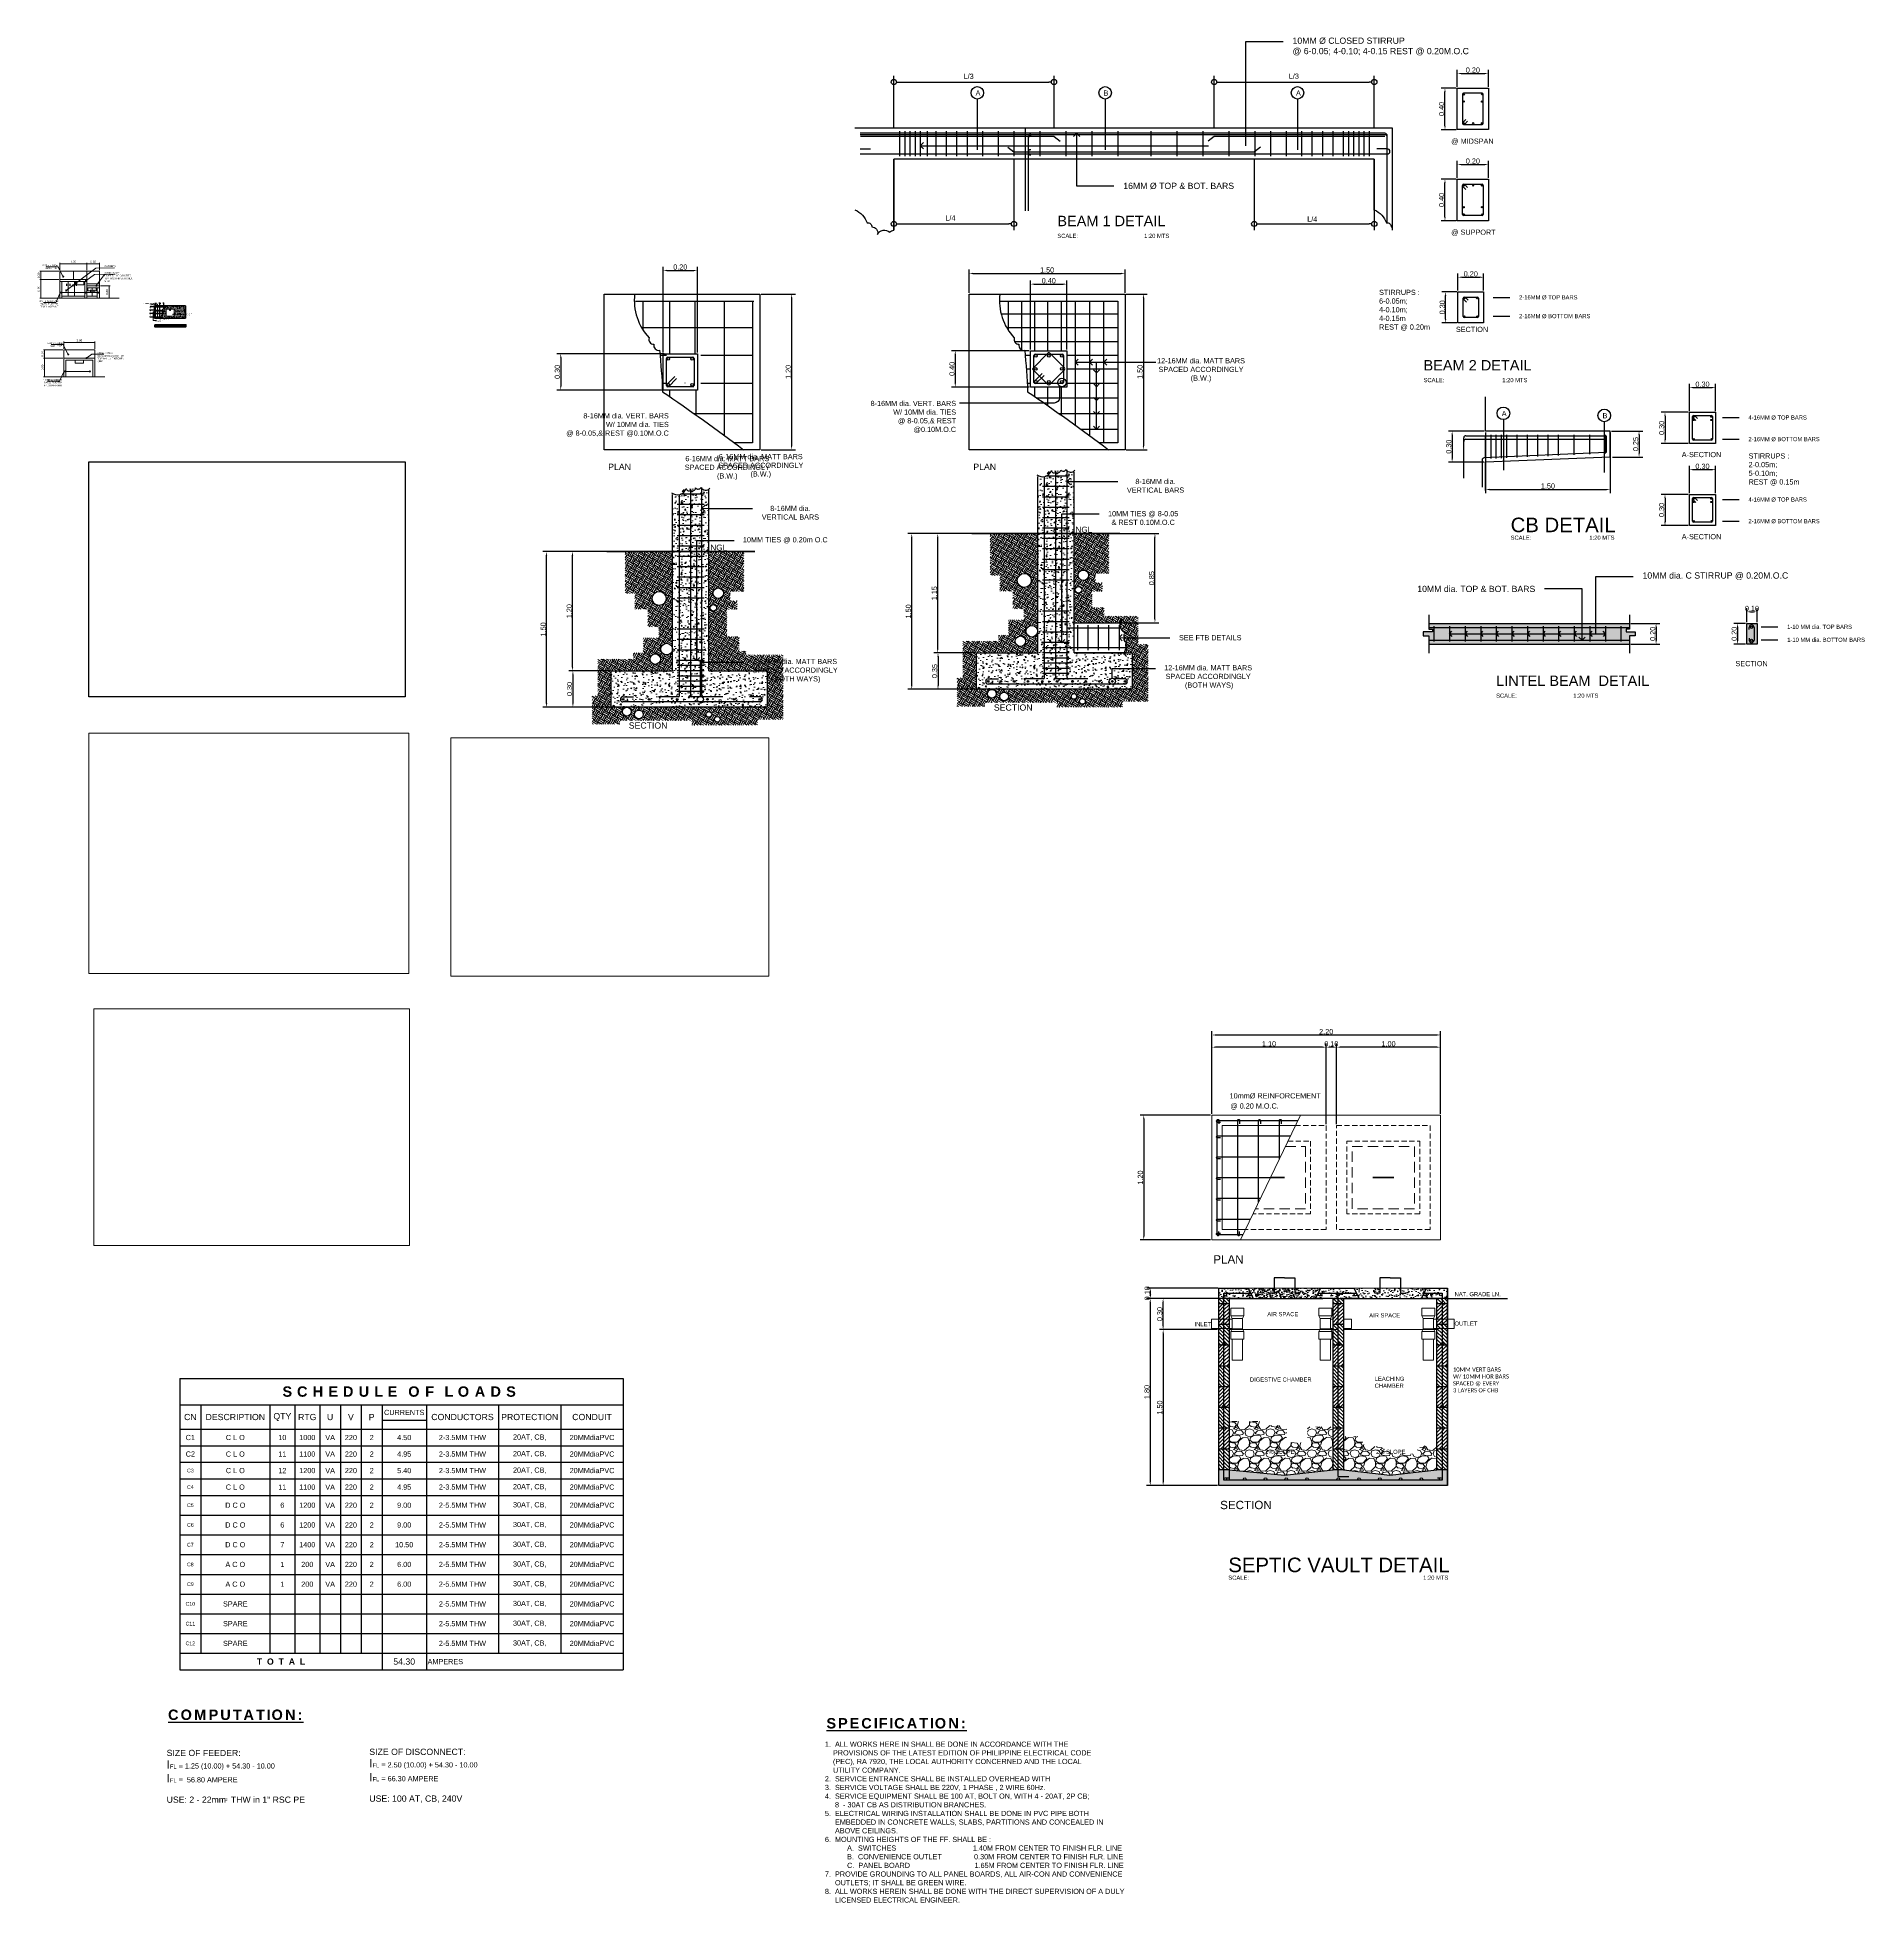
# Model space of a CAD drawing. Header units: metres. Extents: x -460 to 31334, y -1777 to 24987.
# Drawn here: x 265.1 to 353, y -837.7 to -748 of the extents above; entities that cross this region are included whole.
import ezdxf
from ezdxf import colors
from ezdxf.entities.mleader import LeaderData, LeaderLine
from ezdxf.math import Vec2, Vec3

# ---------------------------------------------------------------- set-up
doc = ezdxf.new("R2010")
doc.units = ezdxf.units.M
doc.header["$MEASUREMENT"] = 0
for name, pattern in [('ACAD_ISO02W100', [15, 12, -3]), ('ACAD_ISO09W100', [45, 24, -3, 6, -3, 6, -3]), ('DASHED', [0.75, 0.5, -0.25]), ('HIDDEN', [0.375, 0.25, -0.125])]:
    doc.linetypes.add(name, pattern=pattern)
doc.layers.get('Defpoints').update_dxf_attribs({"color": 2})
for name, color, linetype in [('01 FURNITURE', 8, 'Continuous'), ('Anno_Flr. Level', 1, 'Continuous'), ('DIMENSION', 8, 'Continuous')]:
    doc.layers.add(name, color=color, linetype=linetype)
for name, color, linetype, lineweight in [('COLUMNS', 5, 'Continuous', 25), ('dim.', 10, 'Continuous', 15), ('FIXTURES AND FURNITURES', 1, 'Continuous', 20), ('HATCH', 2, 'Continuous', 5)]:
    doc.layers.add(name, color=color, linetype=linetype, lineweight=lineweight)
doc.styles.add('20', font='arial.ttf', dxfattribs={"height": 0.06})
doc.styles.add('50', font='arial.ttf', dxfattribs={"height": 0.125})
doc.styles.add('rs', font='ARIALN.TTF')
doc.styles.add('SAM', font='arial.ttf', dxfattribs={"height": 0.15})
doc.styles.get("Standard").update_dxf_attribs({"font": 'arial.ttf'})
doc.dimstyles.new('COUNTER TOP', dxfattribs={"dimtxt": 0.025, "dimasz": 0.01, "dimexe": 0.01, "dimexo": 0.025, "dimgap": 0.025, "dimtad": 0, "dimzin": 0, "dimdsep": 46, "dimtxsty": 'rs', "dimblk": 'ARCHTICK', "dimcen": 0.025, "dimclrd": 1, "dimclre": 1, "dimclrt": 3, "dimaunit": 1, "dimadec": 6, "dimazin": 0, "dimtfac": 1, "dimtofl": 0, "dimtmove": 0, "dimatfit": 3, "dimldrblk": 'ARCHTICK', "dimfxl": 0.1, "dimtolj": 1, "dimtzin": 0, "dimarcsym": 0})
doc.dimstyles.new('D20', dxfattribs={"dimtxt": 0.25, "dimasz": 0.18, "dimexe": 0.18, "dimexo": 0.0625, "dimgap": 0.034, "dimtad": 1, "dimlfac": 0.2, "dimzin": 0, "dimdsep": 46, "dimtxsty": 'Standard', "dimcen": 0.09, "dimadec": 0, "dimazin": 0, "dimtfac": 1, "dimtofl": 0, "dimtmove": 0, "dimatfit": 3, "dimfxl": 1, "dimtolj": 1, "dimtzin": 0, "dimarcsym": 0})
doc.dimstyles.new('truss', dxfattribs={"dimtxt": 0.1, "dimasz": 0.05, "dimexe": 0.05, "dimexo": 0.05, "dimgap": 0.05, "dimtad": 1, "dimzin": 0, "dimdsep": 46, "dimtxsty": 'Standard', "dimblk": 'ARCHTICK', "dimcen": 0.05, "dimclrd": 256, "dimclre": 256, "dimadec": 0, "dimazin": 0, "dimtfac": 1, "dimtix": 1, "dimtofl": 0, "dimtmove": 0, "dimatfit": 3, "dimldrblk": 'ARCHTICK', "dimfxl": 0.1, "dimtolj": 1, "dimtzin": 0, "dimlwd": 5, "dimlwe": 5, "dimarcsym": 0})
picture_1 = doc.add_image_def('image6.jpg', size_in_pixel=(800, 600))
picture_2 = doc.add_image_def('image8.jpeg', size_in_pixel=(1365, 1024))
picture_3 = doc.add_image_def('image9.jpeg', size_in_pixel=(2048, 1536))
picture_4 = doc.add_image_def('image10.jpg', size_in_pixel=(1818, 1350))
pattern_1 = [(135, (431.50418, -998.64287), (-0.08838835, -0.08838835), [])]
pattern_2 = [(135, (431.50418, -998.14287), (-0.08838835, -0.08838835), [])]
pattern_3 = [(225, (431.50418, -998.14287), (0.08838835, -0.08838835), [])]
pattern_4 = [(110, (426.00687, -998.64287), (0.2581094, 0.3686184), [0.046875, -0.515625]), (55, (426.00687, -998.64287), (-0.4504957, 0.1599587), [0.0375, -0.4125]), (160.4514, (426.0284, -998.61215), (-0.1923859, 0.52857724), [0.0398376, -0.4382138]), (106.1842, (425.8986, -998.58037), (0.4231026, 0.5259365), [0.0703125, -0.7734375]), (156.6356, (425.9339, -998.53654), (-0.2351747, 0.8103129), [0.0597564, -0.6573206]), (51.1842, (425.8986, -998.58037), (-0.2351753, 0.8103127), [0.05625, -0.61875]), (81, (425.95693, -998.54186), (0.4044573, 0.197267), [0.046875, -0.515625]), (26, (425.95693, -998.54186), (-0.3164629, 0.3583077), [0.0375, -0.4125]), (131.4514, (425.99063, -998.52542), (0.0879948, 0.5555746), [0.0398376, -0.4382138]), (97.5, (426.00687, -998.64287), (-0.17638413, 0.11061104), [0, -0.4075, 0, -0.41875, 0, -0.4140625]), (67.5, (426.00687, -998.64287), (-0.13127237, 0.26564422), [0, -0.23875, 0, -0.398125, 0, -0.1578125]), (27.5, (425.93718, -998.76357), (0.1790277, 0.28189147), [0, -0.15625, 0, -0.4875, 0, -0.646875]), (17.5, (425.90593, -998.8177), (0.12806227, 0.3469416), [0, -0.203125, 0, -0.32375, 0, -0.459375])]
pattern_5 = [(135, (442.00687, -998.64287), (-0.08838835, -0.08838835), [])]
pattern_6 = [(135, (442.00687, -998.14287), (-0.08838835, -0.08838835), [])]
pattern_7 = [(225, (442.00687, -998.14287), (0.08838835, -0.08838835), [])]
pattern_8 = [(135, (437.00687, -998.64287), (-0.08838835, -0.08838835), [])]
pattern_9 = [(135, (437.00687, -998.14287), (-0.08838835, -0.08838835), [])]
pattern_10 = [(225, (437.00687, -998.14287), (0.08838835, -0.08838835), [])]

# ---------------------------------------------------------------- blocks, each defined once
blk = doc.blocks.new('_ArchTick')
at = {"color": 0, "linetype": 'ByBlock', "const_width": 0.15}
blk.add_lwpolyline([(-0.5, -0.5), (0.5, 0.5)], dxfattribs=at)
blk = doc.blocks.new('*D474')
at = {"layer": '01 FURNITURE', "lineweight": 5, "transparency": 16777216}
for p, q in [((266.182, -759.174), (266.182, -758.822)), ((266.182, -758.872), (267.482, -758.872)), ((267.482, -759.174), (267.482, -758.822))]:
    blk.add_line(p, q, dxfattribs=at)
at = {"layer": 'Defpoints', "color": 0, "transparency": 16777216}
for p in [(266.182, -759.224), (267.482, -758.872), (267.482, -759.224)]:
    blk.add_point(p, dxfattribs=at)
at = {"layer": '01 FURNITURE', "lineweight": 5, "transparency": 16777216, "xscale": 0.05, "yscale": 0.05, "zscale": 0.05, "rotation": 180}
blk.add_blockref('_ArchTick', (266.182, -758.872), dxfattribs=at)
at = {"layer": '01 FURNITURE', "lineweight": 5, "transparency": 16777216, "xscale": 0.05, "yscale": 0.05, "zscale": 0.05}
blk.add_blockref('_ArchTick', (267.482, -758.872), dxfattribs=at)
at = {"layer": '01 FURNITURE', "color": 0, "lineweight": 9, "transparency": 16777216, "insert": (266.832, -758.77), "char_height": 0.1, "attachment_point": 5}
blk.add_mtext('\\A1;1.30', dxfattribs=at)
blk = doc.blocks.new('*D475')
at = {"layer": '01 FURNITURE', "lineweight": 5, "transparency": 16777216}
for p, q in [((267.482, -759.174), (267.482, -758.822)), ((267.482, -758.872), (268.082, -758.872)), ((268.082, -759.174), (268.082, -758.822))]:
    blk.add_line(p, q, dxfattribs=at)
at = {"layer": 'Defpoints', "color": 0, "transparency": 16777216}
for p in [(267.482, -759.224), (268.082, -758.872), (268.082, -759.224)]:
    blk.add_point(p, dxfattribs=at)
at = {"layer": '01 FURNITURE', "lineweight": 5, "transparency": 16777216, "xscale": 0.05, "yscale": 0.05, "zscale": 0.05, "rotation": 180}
blk.add_blockref('_ArchTick', (267.482, -758.872), dxfattribs=at)
at = {"layer": '01 FURNITURE', "lineweight": 5, "transparency": 16777216, "xscale": 0.05, "yscale": 0.05, "zscale": 0.05}
blk.add_blockref('_ArchTick', (268.082, -758.872), dxfattribs=at)
at = {"layer": '01 FURNITURE', "color": 0, "lineweight": 9, "transparency": 16777216, "insert": (267.782, -758.771), "char_height": 0.1, "attachment_point": 5}
blk.add_mtext('\\A1;0.60', dxfattribs=at)
blk = doc.blocks.new('_None')
blk = doc.blocks.new('_Open90')
at = {"color": 0, "linetype": 'ByBlock', "lineweight": -2}
for p, q in [((0, 0), (-1, 0)), ((-0.5, 0.5), (0, 0)), ((0, 0), (-0.5, -0.5))]:
    blk.add_line(p, q, dxfattribs=at)
blk = doc.blocks.new('*D499')
at = {"layer": 'Defpoints', "color": 0, "transparency": 16777216}
for p in [(347.871, -775.618), (347.371, -776.177), (347.871, -776.177)]:
    blk.add_point(p, dxfattribs=at)
at = {"layer": 'FIXTURES AND FURNITURES', "color": 0, "lineweight": -2, "transparency": 16777216}
for p, q in [((347.371, -776.114), (347.371, -775.438)), ((347.551, -775.618), (347.691, -775.618)), ((347.871, -776.114), (347.871, -775.438))]:
    blk.add_line(p, q, dxfattribs=at)
at = {"layer": 'FIXTURES AND FURNITURES', "color": 0, "transparency": 16777216}
for points in [[(347.551, -775.588), (347.551, -775.648), (347.371, -775.618)], [(347.691, -775.588), (347.691, -775.648), (347.871, -775.618)]]:
    blk.add_solid(points, dxfattribs=at)
at = {"layer": 'FIXTURES AND FURNITURES', "color": 0, "transparency": 16777216, "insert": (347.621, -775.456), "char_height": 0.25, "attachment_point": 5}
blk.add_mtext('\\A1;0.10', dxfattribs=at)
blk = doc.blocks.new('*D500')
at = {"layer": 'Defpoints', "color": 0, "transparency": 16777216}
for p in [(347.371, -776.177), (346.931, -777.177), (347.371, -777.177)]:
    blk.add_point(p, dxfattribs=at)
at = {"layer": 'FIXTURES AND FURNITURES', "color": 0, "lineweight": -2, "transparency": 16777216}
for p, q in [((347.308, -776.177), (346.751, -776.177)), ((346.931, -776.357), (346.931, -776.997)), ((347.308, -777.177), (346.751, -777.177))]:
    blk.add_line(p, q, dxfattribs=at)
at = {"layer": 'FIXTURES AND FURNITURES', "color": 0, "transparency": 16777216}
for points in [[(346.901, -776.357), (346.961, -776.357), (346.931, -776.177)], [(346.901, -776.997), (346.961, -776.997), (346.931, -777.177)]]:
    blk.add_solid(points, dxfattribs=at)
at = {"layer": 'FIXTURES AND FURNITURES', "color": 0, "transparency": 16777216, "insert": (346.769, -776.677), "char_height": 0.25, "attachment_point": 5, "rotation": 90}
blk.add_mtext('\\A1;0.20', dxfattribs=at)
blk = doc.blocks.new('*D513')
at = {"layer": 'Defpoints', "color": 0, "transparency": 16777216}
for p in [(341.732, -776.177), (341.732, -777.177), (343.007, -777.177)]:
    blk.add_point(p, dxfattribs=at)
at = {"layer": 'FIXTURES AND FURNITURES', "color": 0, "lineweight": -2, "transparency": 16777216}
for p, q in [((341.795, -776.177), (343.187, -776.177)), ((343.007, -776.357), (343.007, -776.997)), ((341.795, -777.177), (343.187, -777.177))]:
    blk.add_line(p, q, dxfattribs=at)
at = {"layer": 'FIXTURES AND FURNITURES', "color": 0, "transparency": 16777216}
for points in [[(342.977, -776.357), (343.037, -776.357), (343.007, -776.177)], [(342.977, -776.997), (343.037, -776.997), (343.007, -777.177)]]:
    blk.add_solid(points, dxfattribs=at)
at = {"layer": 'FIXTURES AND FURNITURES', "color": 0, "transparency": 16777216, "insert": (342.845, -776.677), "char_height": 0.25, "attachment_point": 5, "rotation": 90}
blk.add_mtext('\\A1;0.20', dxfattribs=at)
blk = doc.blocks.new('_DotBlank')
at = {"color": 0, "linetype": 'ByBlock', "lineweight": -2}
blk.add_line((-0.5, 0), (-1, 0), dxfattribs=at)
blk.add_circle((0, 0), 0.5, dxfattribs=at)
blk = doc.blocks.new('*D514')
at = {"color": 0, "lineweight": -2, "transparency": 16777216}
for p, q in [((333.377, -754.792), (332.666, -754.792)), ((332.846, -756.612), (332.846, -754.972)), ((333.377, -756.792), (332.666, -756.792))]:
    blk.add_line(p, q, dxfattribs=at)
at = {"color": 0, "transparency": 16777216}
for points in [[(332.816, -754.972), (332.876, -754.972), (332.846, -754.792)], [(332.816, -756.612), (332.876, -756.612), (332.846, -756.792)]]:
    blk.add_solid(points, dxfattribs=at)
at = {"layer": 'Defpoints', "color": 0, "transparency": 16777216}
for p in [(332.846, -754.792), (333.439, -754.792), (333.439, -756.792)]:
    blk.add_point(p, dxfattribs=at)
at = {"color": 0, "transparency": 16777216, "insert": (332.684, -755.792), "char_height": 0.25, "attachment_point": 5, "rotation": 90}
blk.add_mtext('\\A1;0.40', dxfattribs=at)
blk = doc.blocks.new('*D515')
at = {"color": 0, "lineweight": -2, "transparency": 16777216}
for p, q in [((333.439, -754.729), (333.439, -753.907)), ((333.619, -754.087), (334.759, -754.087)), ((334.939, -754.729), (334.939, -753.907))]:
    blk.add_line(p, q, dxfattribs=at)
at = {"color": 0, "transparency": 16777216}
for points in [[(333.619, -754.057), (333.619, -754.117), (333.439, -754.087)], [(334.759, -754.057), (334.759, -754.117), (334.939, -754.087)]]:
    blk.add_solid(points, dxfattribs=at)
at = {"layer": 'Defpoints', "color": 0, "transparency": 16777216}
for p in [(334.939, -754.087), (333.439, -754.792), (334.939, -754.792)]:
    blk.add_point(p, dxfattribs=at)
at = {"color": 0, "transparency": 16777216, "insert": (334.189, -753.925), "char_height": 0.25, "attachment_point": 5}
blk.add_mtext('\\A1;0.20', dxfattribs=at)
blk = doc.blocks.new('*D511')
at = {"color": 0, "lineweight": -2, "transparency": 16777216}
for p, q in [((333.377, -750.411), (332.666, -750.411)), ((332.846, -752.231), (332.846, -750.591)), ((333.377, -752.411), (332.666, -752.411))]:
    blk.add_line(p, q, dxfattribs=at)
at = {"color": 0, "transparency": 16777216}
for points in [[(332.816, -750.591), (332.876, -750.591), (332.846, -750.411)], [(332.816, -752.231), (332.876, -752.231), (332.846, -752.411)]]:
    blk.add_solid(points, dxfattribs=at)
at = {"layer": 'Defpoints', "color": 0, "transparency": 16777216}
for p in [(332.846, -750.411), (333.439, -750.411), (333.439, -752.411)]:
    blk.add_point(p, dxfattribs=at)
at = {"color": 0, "transparency": 16777216, "insert": (332.684, -751.411), "char_height": 0.25, "attachment_point": 5, "rotation": 90}
blk.add_mtext('\\A1;0.40', dxfattribs=at)
blk = doc.blocks.new('*D512')
at = {"color": 0, "lineweight": -2, "transparency": 16777216}
for p, q in [((333.439, -750.348), (333.439, -749.525)), ((334.939, -750.348), (334.939, -749.525)), ((333.619, -749.705), (334.759, -749.705))]:
    blk.add_line(p, q, dxfattribs=at)
at = {"color": 0, "transparency": 16777216}
for points in [[(333.619, -749.675), (333.619, -749.735), (333.439, -749.705)], [(334.759, -749.675), (334.759, -749.735), (334.939, -749.705)]]:
    blk.add_solid(points, dxfattribs=at)
at = {"layer": 'Defpoints', "color": 0, "transparency": 16777216}
for p in [(333.439, -750.411), (334.939, -749.705), (334.939, -750.411)]:
    blk.add_point(p, dxfattribs=at)
at = {"color": 0, "transparency": 16777216, "insert": (334.189, -749.544), "char_height": 0.25, "attachment_point": 5}
blk.add_mtext('\\A1;0.20', dxfattribs=at)
blk = doc.blocks.new('*D497')
at = {"color": 0, "lineweight": -2, "transparency": 16777216}
for p, q in [((309.946, -760.26), (309.946, -759.149)), ((310.126, -759.329), (317.266, -759.329)), ((317.446, -760.26), (317.446, -759.149))]:
    blk.add_line(p, q, dxfattribs=at)
at = {"color": 0, "transparency": 16777216}
for points in [[(310.126, -759.299), (310.126, -759.359), (309.946, -759.329)], [(317.266, -759.299), (317.266, -759.359), (317.446, -759.329)]]:
    blk.add_solid(points, dxfattribs=at)
at = {"layer": 'Defpoints', "color": 0, "transparency": 16777216}
for p in [(317.446, -759.329), (309.946, -760.323), (317.446, -760.323)]:
    blk.add_point(p, dxfattribs=at)
at = {"color": 0, "transparency": 16777216, "insert": (313.696, -759.167), "char_height": 0.25, "attachment_point": 5}
blk.add_mtext('\\A1;1.50', dxfattribs=at)
blk = doc.blocks.new('*D498')
at = {"color": 0, "lineweight": -2, "transparency": 16777216}
for p, q in [((317.508, -760.323), (318.511, -760.323)), ((318.331, -760.503), (318.331, -767.635)), ((317.508, -767.815), (318.511, -767.815))]:
    blk.add_line(p, q, dxfattribs=at)
at = {"color": 0, "transparency": 16777216}
for points in [[(318.301, -760.503), (318.361, -760.503), (318.331, -760.323)], [(318.301, -767.635), (318.361, -767.635), (318.331, -767.815)]]:
    blk.add_solid(points, dxfattribs=at)
at = {"layer": 'Defpoints', "color": 0, "transparency": 16777216}
for p in [(317.446, -760.323), (317.446, -767.815), (318.331, -767.815)]:
    blk.add_point(p, dxfattribs=at)
at = {"color": 0, "transparency": 16777216, "insert": (318.169, -764.069), "char_height": 0.25, "attachment_point": 5, "rotation": 90}
blk.add_mtext('\\A1;1.50', dxfattribs=at)
blk = doc.blocks.new('*D501')
at = {"color": 0, "lineweight": -2, "transparency": 16777216}
for p, q in [((310.899, -771.853), (307, -771.853)), ((307.18, -779.164), (307.18, -772.033)), ((310.228, -779.344), (307, -779.344))]:
    blk.add_line(p, q, dxfattribs=at)
at = {"color": 0, "transparency": 16777216}
for points in [[(307.15, -772.033), (307.21, -772.033), (307.18, -771.853)], [(307.15, -779.164), (307.21, -779.164), (307.18, -779.344)]]:
    blk.add_solid(points, dxfattribs=at)
at = {"layer": 'Defpoints', "color": 0, "transparency": 16777216}
for p in [(307.18, -771.853), (310.962, -771.853), (310.291, -779.344)]:
    blk.add_point(p, dxfattribs=at)
at = {"color": 0, "transparency": 16777216, "insert": (307.019, -775.598), "char_height": 0.25, "attachment_point": 5, "rotation": 90}
blk.add_mtext('\\A1;1.50', dxfattribs=at)
blk = doc.blocks.new('*D502')
at = {"color": 0, "lineweight": -2, "transparency": 16777216}
for p, q in [((310.228, -777.594), (308.265, -777.594)), ((308.445, -777.774), (308.445, -779.164)), ((311.058, -779.344), (308.265, -779.344))]:
    blk.add_line(p, q, dxfattribs=at)
at = {"color": 0, "transparency": 16777216}
for points in [[(308.415, -777.774), (308.475, -777.774), (308.445, -777.594)], [(308.415, -779.164), (308.475, -779.164), (308.445, -779.344)]]:
    blk.add_solid(points, dxfattribs=at)
at = {"layer": 'Defpoints', "color": 0, "transparency": 16777216}
for p in [(310.291, -777.594), (308.445, -779.344), (311.121, -779.344)]:
    blk.add_point(p, dxfattribs=at)
at = {"color": 0, "transparency": 16777216, "insert": (308.283, -778.469), "char_height": 0.25, "attachment_point": 5, "rotation": 90}
blk.add_mtext('\\A1;0.35', dxfattribs=at)
blk = doc.blocks.new('*D493')
at = {"color": 0, "lineweight": -2, "transparency": 16777216}
for p, q in [((310.899, -771.853), (308.251, -771.853)), ((308.431, -777.414), (308.431, -772.033)), ((310.228, -777.594), (308.251, -777.594))]:
    blk.add_line(p, q, dxfattribs=at)
at = {"color": 0, "transparency": 16777216}
for points in [[(308.401, -772.033), (308.461, -772.033), (308.431, -771.853)], [(308.401, -777.414), (308.461, -777.414), (308.431, -777.594)]]:
    blk.add_solid(points, dxfattribs=at)
at = {"layer": 'Defpoints', "color": 0, "transparency": 16777216}
for p in [(308.431, -771.853), (310.962, -771.853), (310.291, -777.594)]:
    blk.add_point(p, dxfattribs=at)
at = {"color": 0, "transparency": 16777216, "insert": (308.269, -774.723), "char_height": 0.25, "attachment_point": 5, "rotation": 90}
blk.add_mtext('\\A1;1.15', dxfattribs=at)
blk = doc.blocks.new('*D503')
at = {"color": 0, "lineweight": -2, "transparency": 16777216}
for p, q in [((312.901, -762.986), (312.901, -759.666)), ((313.081, -759.846), (314.471, -759.846)), ((314.651, -762.986), (314.651, -759.666))]:
    blk.add_line(p, q, dxfattribs=at)
at = {"color": 0, "transparency": 16777216}
for points in [[(313.081, -759.816), (313.081, -759.876), (312.901, -759.846)], [(314.471, -759.816), (314.471, -759.876), (314.651, -759.846)]]:
    blk.add_solid(points, dxfattribs=at)
at = {"layer": 'Defpoints', "color": 0, "transparency": 16777216}
for p in [(314.651, -759.846), (312.901, -763.048), (314.651, -763.048)]:
    blk.add_point(p, dxfattribs=at)
at = {"color": 0, "transparency": 16777216, "insert": (313.776, -759.684), "char_height": 0.25, "attachment_point": 5}
blk.add_mtext('\\A1;0.40', dxfattribs=at)
blk = doc.blocks.new('*D504')
at = {"color": 0, "lineweight": -2, "transparency": 16777216}
for p, q in [((344.61, -765.952), (344.61, -764.646)), ((344.79, -764.826), (345.69, -764.826)), ((345.87, -765.952), (345.87, -764.646))]:
    blk.add_line(p, q, dxfattribs=at)
at = {"color": 0, "transparency": 16777216}
for points in [[(344.79, -764.796), (344.79, -764.856), (344.61, -764.826)], [(345.69, -764.796), (345.69, -764.856), (345.87, -764.826)]]:
    blk.add_solid(points, dxfattribs=at)
at = {"layer": 'Defpoints', "color": 0, "transparency": 16777216}
for p in [(345.87, -764.826), (344.61, -766.014), (345.87, -766.014)]:
    blk.add_point(p, dxfattribs=at)
at = {"color": 0, "transparency": 16777216, "insert": (345.24, -764.664), "char_height": 0.25, "attachment_point": 5}
blk.add_mtext('\\A1;0.30', dxfattribs=at)
blk = doc.blocks.new('*D505')
at = {"color": 0, "lineweight": -2, "transparency": 16777216}
for p, q in [((344.547, -766.014), (343.256, -766.014)), ((343.436, -766.194), (343.436, -767.334)), ((344.547, -767.514), (343.256, -767.514))]:
    blk.add_line(p, q, dxfattribs=at)
at = {"color": 0, "transparency": 16777216}
for points in [[(343.406, -766.194), (343.466, -766.194), (343.436, -766.014)], [(343.406, -767.334), (343.466, -767.334), (343.436, -767.514)]]:
    blk.add_solid(points, dxfattribs=at)
at = {"layer": 'Defpoints', "color": 0, "transparency": 16777216}
for p in [(344.61, -766.014), (343.436, -767.514), (344.61, -767.514)]:
    blk.add_point(p, dxfattribs=at)
at = {"color": 0, "transparency": 16777216, "insert": (343.274, -766.764), "char_height": 0.25, "attachment_point": 5, "rotation": 90}
blk.add_mtext('\\A1;0.30', dxfattribs=at)
blk = doc.blocks.new('*D506')
at = {"color": 0, "lineweight": -2, "transparency": 16777216}
for p, q in [((344.61, -769.901), (344.61, -768.595)), ((344.79, -768.775), (345.69, -768.775)), ((345.87, -769.901), (345.87, -768.595))]:
    blk.add_line(p, q, dxfattribs=at)
at = {"color": 0, "transparency": 16777216}
for points in [[(344.79, -768.745), (344.79, -768.805), (344.61, -768.775)], [(345.69, -768.745), (345.69, -768.805), (345.87, -768.775)]]:
    blk.add_solid(points, dxfattribs=at)
at = {"layer": 'Defpoints', "color": 0, "transparency": 16777216}
for p in [(345.87, -768.775), (344.61, -769.964), (345.87, -769.964)]:
    blk.add_point(p, dxfattribs=at)
at = {"color": 0, "transparency": 16777216, "insert": (345.24, -768.613), "char_height": 0.25, "attachment_point": 5}
blk.add_mtext('\\A1;0.30', dxfattribs=at)
blk = doc.blocks.new('*D507')
at = {"color": 0, "lineweight": -2, "transparency": 16777216}
for p, q in [((344.547, -769.964), (343.256, -769.964)), ((343.436, -770.144), (343.436, -771.284)), ((344.547, -771.464), (343.256, -771.464))]:
    blk.add_line(p, q, dxfattribs=at)
at = {"color": 0, "transparency": 16777216}
for points in [[(343.406, -770.144), (343.466, -770.144), (343.436, -769.964)], [(343.406, -771.284), (343.466, -771.284), (343.436, -771.464)]]:
    blk.add_solid(points, dxfattribs=at)
at = {"layer": 'Defpoints', "color": 0, "transparency": 16777216}
for p in [(344.61, -769.964), (343.436, -771.464), (344.61, -771.464)]:
    blk.add_point(p, dxfattribs=at)
at = {"color": 0, "transparency": 16777216, "insert": (343.274, -770.714), "char_height": 0.25, "attachment_point": 5, "rotation": 90}
blk.add_mtext('\\A1;0.30', dxfattribs=at)
blk = doc.blocks.new('*D508')
at = {"color": 0, "lineweight": -2, "transparency": 16777216}
for p, q in [((340.863, -766.919), (342.366, -766.919)), ((342.186, -767.099), (342.186, -767.986)), ((340.915, -768.166), (342.366, -768.166))]:
    blk.add_line(p, q, dxfattribs=at)
at = {"color": 0, "transparency": 16777216}
for points in [[(342.156, -767.099), (342.216, -767.099), (342.186, -766.919)], [(342.156, -767.986), (342.216, -767.986), (342.186, -768.166)]]:
    blk.add_solid(points, dxfattribs=at)
at = {"layer": 'Defpoints', "color": 0, "transparency": 16777216}
for p in [(340.801, -766.919), (340.853, -768.166), (342.186, -768.166)]:
    blk.add_point(p, dxfattribs=at)
at = {"color": 0, "transparency": 16777216, "insert": (342.024, -767.543), "char_height": 0.25, "attachment_point": 5, "rotation": 90}
blk.add_mtext('\\A1;0.25', dxfattribs=at)
blk = doc.blocks.new('*D509')
at = {"color": 0, "lineweight": -2, "transparency": 16777216}
for p, q in [((334.801, -766.981), (334.801, -769.906)), ((340.801, -766.981), (340.801, -769.906)), ((334.981, -769.726), (340.621, -769.726))]:
    blk.add_line(p, q, dxfattribs=at)
at = {"color": 0, "transparency": 16777216}
for points in [[(334.981, -769.696), (334.981, -769.756), (334.801, -769.726)], [(340.621, -769.696), (340.621, -769.756), (340.801, -769.726)]]:
    blk.add_solid(points, dxfattribs=at)
at = {"layer": 'Defpoints', "color": 0, "transparency": 16777216}
for p in [(334.801, -766.919), (340.801, -766.919), (340.801, -769.726)]:
    blk.add_point(p, dxfattribs=at)
at = {"color": 0, "transparency": 16777216, "insert": (337.801, -769.564), "char_height": 0.25, "width": 0.64182, "attachment_point": 5}
blk.add_mtext('\\A1;1.50', dxfattribs=at)
blk = doc.blocks.new('*D510')
at = {"color": 0, "lineweight": -2, "transparency": 16777216}
for p, q in [((334.738, -766.919), (333.011, -766.919)), ((333.191, -767.099), (333.191, -768.239)), ((334.738, -768.419), (333.011, -768.419))]:
    blk.add_line(p, q, dxfattribs=at)
at = {"color": 0, "transparency": 16777216}
for points in [[(333.161, -767.099), (333.221, -767.099), (333.191, -766.919)], [(333.161, -768.239), (333.221, -768.239), (333.191, -768.419)]]:
    blk.add_solid(points, dxfattribs=at)
at = {"layer": 'Defpoints', "color": 0, "transparency": 16777216}
for p in [(334.801, -766.919), (333.191, -768.419), (334.801, -768.419)]:
    blk.add_point(p, dxfattribs=at)
at = {"color": 0, "transparency": 16777216, "insert": (333.03, -767.669), "char_height": 0.25, "attachment_point": 5, "rotation": 90}
blk.add_mtext('\\A1;0.30', dxfattribs=at)
blk = doc.blocks.new('*D496')
at = {"color": 0, "lineweight": -2, "transparency": 16777216}
for p, q in [((312.838, -763.048), (309.097, -763.048)), ((309.277, -763.228), (309.277, -764.618)), ((312.838, -764.798), (309.097, -764.798))]:
    blk.add_line(p, q, dxfattribs=at)
at = {"color": 0, "transparency": 16777216}
for points in [[(309.247, -763.228), (309.307, -763.228), (309.277, -763.048)], [(309.247, -764.618), (309.307, -764.618), (309.277, -764.798)]]:
    blk.add_solid(points, dxfattribs=at)
at = {"layer": 'Defpoints', "color": 0, "transparency": 16777216}
for p in [(312.901, -763.048), (309.277, -764.798), (312.901, -764.798)]:
    blk.add_point(p, dxfattribs=at)
at = {"color": 0, "transparency": 16777216, "insert": (309.115, -763.923), "char_height": 0.25, "attachment_point": 5, "rotation": 90}
blk.add_mtext('\\A1;0.40', dxfattribs=at)
blk = doc.blocks.new('*D520')
at = {"color": 0, "lineweight": -2, "transparency": 16777216}
for p, q in [((321.566, -799.846), (318.168, -799.846)), ((318.348, -800.026), (318.348, -805.666)), ((321.566, -805.846), (318.168, -805.846))]:
    blk.add_line(p, q, dxfattribs=at)
at = {"color": 0, "transparency": 16777216}
for points in [[(318.318, -800.026), (318.378, -800.026), (318.348, -799.846)], [(318.318, -805.666), (318.378, -805.666), (318.348, -805.846)]]:
    blk.add_solid(points, dxfattribs=at)
at = {"layer": 'Defpoints', "color": 0, "transparency": 16777216}
for p in [(321.629, -799.846), (318.348, -805.846), (321.629, -805.846)]:
    blk.add_point(p, dxfattribs=at)
at = {"color": 0, "transparency": 16777216, "insert": (318.186, -802.846), "char_height": 0.25, "attachment_point": 5, "rotation": 90}
blk.add_mtext('\\A1;1.20', dxfattribs=at)
blk = doc.blocks.new('*D521')
at = {"color": 0, "lineweight": -2, "transparency": 16777216}
for p, q in [((319.217, -808.667), (318.48, -808.667)), ((318.66, -808.847), (318.66, -817.487)), ((321.896, -817.667), (318.48, -817.667))]:
    blk.add_line(p, q, dxfattribs=at)
at = {"color": 0, "transparency": 16777216}
for points in [[(318.63, -808.847), (318.69, -808.847), (318.66, -808.667)], [(318.63, -817.487), (318.69, -817.487), (318.66, -817.667)]]:
    blk.add_solid(points, dxfattribs=at)
at = {"layer": 'Defpoints', "color": 0, "transparency": 16777216}
for p in [(319.279, -808.667), (318.66, -817.667), (321.958, -817.667)]:
    blk.add_point(p, dxfattribs=at)
at = {"color": 0, "transparency": 16777216, "insert": (318.499, -813.167), "char_height": 0.25, "attachment_point": 5, "rotation": 90}
blk.add_mtext('\\A1;1.80', dxfattribs=at)
blk = doc.blocks.new('*D522')
at = {"color": 0, "lineweight": -2, "transparency": 16777216}
for p, q in [((321.629, -799.784), (321.629, -795.805)), ((321.809, -795.985), (332.449, -795.985)), ((332.629, -799.784), (332.629, -795.805))]:
    blk.add_line(p, q, dxfattribs=at)
at = {"color": 0, "transparency": 16777216}
for points in [[(321.809, -795.955), (321.809, -796.015), (321.629, -795.985)], [(332.449, -795.955), (332.449, -796.015), (332.629, -795.985)]]:
    blk.add_solid(points, dxfattribs=at)
at = {"layer": 'Defpoints', "color": 0, "transparency": 16777216}
for p in [(332.629, -795.985), (321.629, -799.846), (332.629, -799.846)]:
    blk.add_point(p, dxfattribs=at)
at = {"color": 0, "transparency": 16777216, "insert": (327.129, -795.824), "char_height": 0.25, "attachment_point": 5}
blk.add_mtext('\\A1;2.20', dxfattribs=at)
blk = doc.blocks.new('*D516')
at = {"color": 0, "lineweight": -2, "transparency": 16777216}
for p, q in [((321.898, -810.167), (319.102, -810.167)), ((319.282, -810.347), (319.282, -817.487)), ((321.398, -817.667), (319.102, -817.667))]:
    blk.add_line(p, q, dxfattribs=at)
at = {"color": 0, "transparency": 16777216}
for points in [[(319.252, -810.347), (319.312, -810.347), (319.282, -810.167)], [(319.252, -817.487), (319.312, -817.487), (319.282, -817.667)]]:
    blk.add_solid(points, dxfattribs=at)
at = {"layer": 'Defpoints', "color": 0, "transparency": 16777216}
for p in [(321.961, -810.167), (319.282, -817.667), (321.46, -817.667)]:
    blk.add_point(p, dxfattribs=at)
at = {"color": 0, "transparency": 16777216, "insert": (319.12, -813.917), "char_height": 0.25, "attachment_point": 5, "rotation": 90}
blk.add_mtext('\\A1;1.50', dxfattribs=at)
blk = doc.blocks.new('*D517')
at = {"color": 0, "lineweight": -2, "transparency": 16777216}
for p, q in [((322.399, -808.667), (319.099, -808.667)), ((319.279, -809.987), (319.279, -808.847)), ((319.562, -810.167), (319.099, -810.167))]:
    blk.add_line(p, q, dxfattribs=at)
at = {"color": 0, "transparency": 16777216}
for points in [[(319.249, -808.847), (319.309, -808.847), (319.279, -808.667)], [(319.249, -809.987), (319.309, -809.987), (319.279, -810.167)]]:
    blk.add_solid(points, dxfattribs=at)
at = {"layer": 'Defpoints', "color": 0, "transparency": 16777216}
for p in [(319.279, -808.667), (322.461, -808.667), (319.625, -810.167)]:
    blk.add_point(p, dxfattribs=at)
at = {"color": 0, "transparency": 16777216, "insert": (319.118, -809.417), "char_height": 0.25, "attachment_point": 5, "rotation": 90}
blk.add_mtext('\\A1;0.30', dxfattribs=at)
blk = doc.blocks.new('*D518')
at = {"color": 0, "lineweight": -2, "transparency": 16777216}
for p, q in [((321.935, -808.167), (318.497, -808.167)), ((319.774, -808.667), (318.497, -808.667)), ((318.677, -808.487), (318.677, -808.347))]:
    blk.add_line(p, q, dxfattribs=at)
at = {"color": 0, "transparency": 16777216}
for points in [[(318.647, -808.347), (318.707, -808.347), (318.677, -808.167)], [(318.647, -808.487), (318.707, -808.487), (318.677, -808.667)]]:
    blk.add_solid(points, dxfattribs=at)
at = {"layer": 'Defpoints', "color": 0, "transparency": 16777216}
for p in [(318.677, -808.167), (319.837, -808.667), (321.998, -808.167)]:
    blk.add_point(p, dxfattribs=at)
at = {"color": 0, "transparency": 16777216, "insert": (318.515, -808.417), "char_height": 0.25, "attachment_point": 5, "rotation": 90}
blk.add_mtext('\\A1;0.10', dxfattribs=at)
blk = doc.blocks.new('*D523')
at = {"color": 0, "lineweight": -2, "transparency": 16777216}
for p, q in [((327.629, -800.284), (327.629, -796.391)), ((332.449, -796.571), (327.809, -796.571)), ((332.629, -799.784), (332.629, -796.391))]:
    blk.add_line(p, q, dxfattribs=at)
at = {"color": 0, "transparency": 16777216}
for points in [[(327.809, -796.541), (327.809, -796.601), (327.629, -796.571)], [(332.449, -796.541), (332.449, -796.601), (332.629, -796.571)]]:
    blk.add_solid(points, dxfattribs=at)
at = {"layer": 'Defpoints', "color": 0, "transparency": 16777216}
for p in [(327.629, -796.571), (332.629, -799.846), (327.629, -800.346)]:
    blk.add_point(p, dxfattribs=at)
at = {"color": 0, "transparency": 16777216, "insert": (330.129, -796.409), "char_height": 0.25, "attachment_point": 5}
blk.add_mtext('\\A1;1.00', dxfattribs=at)
blk = doc.blocks.new('*D524')
at = {"color": 0, "lineweight": -2, "transparency": 16777216}
for p, q in [((327.129, -800.284), (327.129, -796.391)), ((327.449, -796.571), (327.309, -796.571)), ((327.629, -797.811), (327.629, -796.391))]:
    blk.add_line(p, q, dxfattribs=at)
at = {"color": 0, "transparency": 16777216}
for points in [[(327.309, -796.541), (327.309, -796.601), (327.129, -796.571)], [(327.449, -796.541), (327.449, -796.601), (327.629, -796.571)]]:
    blk.add_solid(points, dxfattribs=at)
at = {"layer": 'Defpoints', "color": 0, "transparency": 16777216}
for p in [(327.129, -796.571), (327.629, -797.873), (327.129, -800.346)]:
    blk.add_point(p, dxfattribs=at)
at = {"color": 0, "transparency": 16777216, "insert": (327.379, -796.409), "char_height": 0.25, "attachment_point": 5}
blk.add_mtext('\\A1;0.10', dxfattribs=at)
blk = doc.blocks.new('*D519')
at = {"color": 0, "lineweight": -2, "transparency": 16777216}
for p, q in [((321.629, -797.943), (321.629, -796.391)), ((326.949, -796.571), (321.809, -796.571)), ((327.129, -797.943), (327.129, -796.391))]:
    blk.add_line(p, q, dxfattribs=at)
at = {"color": 0, "transparency": 16777216}
for points in [[(321.809, -796.541), (321.809, -796.601), (321.629, -796.571)], [(326.949, -796.541), (326.949, -796.601), (327.129, -796.571)]]:
    blk.add_solid(points, dxfattribs=at)
at = {"layer": 'Defpoints', "color": 0, "transparency": 16777216}
for p in [(321.629, -796.571), (321.629, -798.005), (327.129, -798.005)]:
    blk.add_point(p, dxfattribs=at)
at = {"color": 0, "transparency": 16777216, "insert": (324.379, -796.409), "char_height": 0.25, "attachment_point": 5}
blk.add_mtext('\\A1;1.10', dxfattribs=at)
blk = doc.blocks.new('*D525')
at = {"layer": '01 FURNITURE', "lineweight": 5, "transparency": 16777216}
for p, q in [((266.368, -762.955), (266.368, -762.602)), ((266.368, -762.652), (267.868, -762.652)), ((267.868, -762.955), (267.868, -762.602))]:
    blk.add_line(p, q, dxfattribs=at)
at = {"layer": 'Defpoints', "color": 0, "transparency": 16777216}
for p in [(266.368, -763.005), (267.868, -762.652), (267.868, -763.005)]:
    blk.add_point(p, dxfattribs=at)
at = {"layer": '01 FURNITURE', "lineweight": 5, "transparency": 16777216, "xscale": 0.05, "yscale": 0.05, "zscale": 0.05, "rotation": 180}
blk.add_blockref('_ArchTick', (266.368, -762.652), dxfattribs=at)
at = {"layer": '01 FURNITURE', "lineweight": 5, "transparency": 16777216, "xscale": 0.05, "yscale": 0.05, "zscale": 0.05}
blk.add_blockref('_ArchTick', (267.868, -762.652), dxfattribs=at)
at = {"layer": '01 FURNITURE', "color": 0, "lineweight": 9, "transparency": 16777216, "insert": (267.118, -762.551), "char_height": 0.1, "attachment_point": 5}
blk.add_mtext('\\A1;1.50', dxfattribs=at)
blk = doc.blocks.new('*D528')
at = {"layer": '01 FURNITURE', "color": 1, "lineweight": -2, "transparency": 16777216}
for p, q in [((270.759, -760.933), (270.522, -760.933)), ((270.759, -761.099), (270.522, -761.099)), ((270.532, -760.933), (270.532, -760.965)), ((270.532, -761.099), (270.532, -761.068))]:
    blk.add_line(p, q, dxfattribs=at)
at = {"layer": 'Defpoints', "color": 0, "transparency": 16777216}
for p in [(270.532, -761.099), (270.784, -760.933), (270.784, -761.099)]:
    blk.add_point(p, dxfattribs=at)
at = {"layer": '01 FURNITURE', "color": 1, "lineweight": -2, "transparency": 16777216, "xscale": 0.01, "yscale": 0.01, "zscale": 0.01}
for p, rotation in [((270.532, -760.933), 90), ((270.532, -761.099), 270)]:
    blk.add_blockref('_ArchTick', p, dxfattribs=dict(at, rotation=rotation))
at = {"layer": '01 FURNITURE', "color": 3, "lineweight": 9, "transparency": 16777216, "insert": (270.532, -761.016), "char_height": 0.025, "attachment_point": 5, "rotation": 90, "style": 'rs'}
blk.add_mtext('\\A1;0.17', dxfattribs=at)
blk = doc.blocks.new('*D529')
at = {"layer": '01 FURNITURE', "color": 1, "lineweight": -2, "transparency": 16777216}
for p, q in [((270.784, -760.908), (270.784, -760.753)), ((270.784, -760.763), (270.832, -760.763)), ((270.984, -760.763), (270.936, -760.763)), ((270.984, -760.908), (270.984, -760.753))]:
    blk.add_line(p, q, dxfattribs=at)
at = {"layer": 'Defpoints', "color": 0, "transparency": 16777216}
for p in [(270.784, -760.933), (270.984, -760.763), (270.984, -760.933)]:
    blk.add_point(p, dxfattribs=at)
at = {"layer": '01 FURNITURE', "color": 1, "lineweight": -2, "transparency": 16777216, "xscale": 0.01, "yscale": 0.01, "zscale": 0.01, "rotation": 180}
blk.add_blockref('_ArchTick', (270.784, -760.763), dxfattribs=at)
at = {"layer": '01 FURNITURE', "color": 1, "lineweight": -2, "transparency": 16777216, "xscale": 0.01, "yscale": 0.01, "zscale": 0.01}
blk.add_blockref('_ArchTick', (270.984, -760.763), dxfattribs=at)
at = {"layer": '01 FURNITURE', "color": 3, "lineweight": 9, "transparency": 16777216, "insert": (270.884, -760.763), "char_height": 0.025, "attachment_point": 5, "style": 'rs'}
blk.add_mtext('\\A1;0.20', dxfattribs=at)
blk = doc.blocks.new('*D530')
at = {"layer": '01 FURNITURE', "color": 1, "lineweight": -2, "transparency": 16777216}
for p, q in [((270.759, -761.099), (270.522, -761.099)), ((270.759, -761.266), (270.522, -761.266)), ((270.532, -761.099), (270.532, -761.131)), ((270.532, -761.266), (270.532, -761.234))]:
    blk.add_line(p, q, dxfattribs=at)
at = {"layer": 'Defpoints', "color": 0, "transparency": 16777216}
for p in [(270.532, -761.266), (270.784, -761.099), (270.784, -761.266)]:
    blk.add_point(p, dxfattribs=at)
at = {"layer": '01 FURNITURE', "color": 1, "lineweight": -2, "transparency": 16777216, "xscale": 0.01, "yscale": 0.01, "zscale": 0.01}
for p, rotation in [((270.532, -761.099), 90), ((270.532, -761.266), 270)]:
    blk.add_blockref('_ArchTick', p, dxfattribs=dict(at, rotation=rotation))
at = {"layer": '01 FURNITURE', "color": 3, "lineweight": 9, "transparency": 16777216, "insert": (270.532, -761.183), "char_height": 0.025, "attachment_point": 5, "rotation": 90, "style": 'rs'}
blk.add_mtext('\\A1;0.17', dxfattribs=at)
blk = doc.blocks.new('*D531')
at = {"layer": '01 FURNITURE', "color": 1, "lineweight": -2, "transparency": 16777216}
for p, q in [((270.759, -761.266), (270.522, -761.266)), ((270.532, -761.266), (270.532, -761.298)), ((270.759, -761.433), (270.522, -761.433)), ((270.532, -761.433), (270.532, -761.401))]:
    blk.add_line(p, q, dxfattribs=at)
at = {"layer": 'Defpoints', "color": 0, "transparency": 16777216}
for p in [(270.784, -761.266), (270.532, -761.433), (270.784, -761.433)]:
    blk.add_point(p, dxfattribs=at)
at = {"layer": '01 FURNITURE', "color": 1, "lineweight": -2, "transparency": 16777216, "xscale": 0.01, "yscale": 0.01, "zscale": 0.01}
for p, rotation in [((270.532, -761.266), 90), ((270.532, -761.433), 270)]:
    blk.add_blockref('_ArchTick', p, dxfattribs=dict(at, rotation=rotation))
at = {"layer": '01 FURNITURE', "color": 3, "lineweight": 9, "transparency": 16777216, "insert": (270.532, -761.349), "char_height": 0.025, "attachment_point": 5, "rotation": 90, "style": 'rs'}
blk.add_mtext('\\A1;0.17', dxfattribs=at)
blk = doc.blocks.new('*D532')
at = {"layer": '01 FURNITURE', "color": 1, "lineweight": -2, "transparency": 16777216}
for p, q in [((270.984, -760.908), (270.984, -760.753)), ((270.984, -760.763), (271.032, -760.763)), ((271.184, -760.763), (271.136, -760.763)), ((271.184, -760.908), (271.184, -760.753))]:
    blk.add_line(p, q, dxfattribs=at)
at = {"layer": 'Defpoints', "color": 0, "transparency": 16777216}
for p in [(270.984, -760.933), (271.184, -760.763), (271.184, -760.933)]:
    blk.add_point(p, dxfattribs=at)
at = {"layer": '01 FURNITURE', "color": 1, "lineweight": -2, "transparency": 16777216, "xscale": 0.01, "yscale": 0.01, "zscale": 0.01, "rotation": 180}
blk.add_blockref('_ArchTick', (270.984, -760.763), dxfattribs=at)
at = {"layer": '01 FURNITURE', "color": 1, "lineweight": -2, "transparency": 16777216, "xscale": 0.01, "yscale": 0.01, "zscale": 0.01}
blk.add_blockref('_ArchTick', (271.184, -760.763), dxfattribs=at)
at = {"layer": '01 FURNITURE', "color": 3, "lineweight": 9, "transparency": 16777216, "insert": (271.084, -760.763), "char_height": 0.025, "attachment_point": 5, "style": 'rs'}
blk.add_mtext('\\A1;0.20', dxfattribs=at)
blk = doc.blocks.new('*D533')
at = {"layer": '01 FURNITURE', "lineweight": 5, "transparency": 16777216}
for p, q in [((268.132, -759.924), (268.603, -759.924)), ((268.553, -759.924), (268.553, -760.524)), ((268.132, -760.524), (268.603, -760.524))]:
    blk.add_line(p, q, dxfattribs=at)
at = {"layer": 'Defpoints', "color": 0, "transparency": 16777216}
for p in [(268.082, -759.924), (268.082, -760.524), (268.553, -760.524)]:
    blk.add_point(p, dxfattribs=at)
at = {"layer": '01 FURNITURE', "lineweight": 5, "transparency": 16777216, "xscale": 0.05, "yscale": 0.05, "zscale": 0.05}
for p, rotation in [((268.553, -759.924), 90), ((268.553, -760.524), 270)]:
    blk.add_blockref('_ArchTick', p, dxfattribs=dict(at, rotation=rotation))
at = {"layer": '01 FURNITURE', "color": 0, "lineweight": 9, "transparency": 16777216, "insert": (268.451, -760.224), "char_height": 0.1, "attachment_point": 5, "rotation": 90}
blk.add_mtext('\\A1;0.60', dxfattribs=at)
blk = doc.blocks.new('*D534')
at = {"layer": '01 FURNITURE', "lineweight": 5, "transparency": 16777216}
for p, q in [((266.132, -759.224), (265.211, -759.224)), ((265.261, -759.224), (265.261, -759.624)), ((266.132, -759.624), (265.211, -759.624))]:
    blk.add_line(p, q, dxfattribs=at)
at = {"layer": 'Defpoints', "color": 0, "transparency": 16777216}
for p in [(266.182, -759.224), (265.261, -759.624), (266.182, -759.624)]:
    blk.add_point(p, dxfattribs=at)
at = {"layer": '01 FURNITURE', "lineweight": 5, "transparency": 16777216, "xscale": 0.05, "yscale": 0.05, "zscale": 0.05}
for p, rotation in [((265.261, -759.224), 90), ((265.261, -759.624), 270)]:
    blk.add_blockref('_ArchTick', p, dxfattribs=dict(at, rotation=rotation))
at = {"layer": '01 FURNITURE', "color": 0, "lineweight": 9, "transparency": 16777216, "insert": (265.159, -759.424), "char_height": 0.1, "attachment_point": 5, "rotation": 90}
blk.add_mtext('\\A1;0.30', dxfattribs=at)
blk = doc.blocks.new('*D535')
at = {"layer": '01 FURNITURE', "lineweight": 5, "transparency": 16777216}
for p, q in [((266.132, -759.624), (265.211, -759.624)), ((265.261, -759.624), (265.261, -760.524)), ((266.132, -760.524), (265.211, -760.524))]:
    blk.add_line(p, q, dxfattribs=at)
at = {"layer": 'Defpoints', "color": 0, "transparency": 16777216}
for p in [(266.182, -759.624), (265.261, -760.524), (266.182, -760.524)]:
    blk.add_point(p, dxfattribs=at)
at = {"layer": '01 FURNITURE', "lineweight": 5, "transparency": 16777216, "xscale": 0.05, "yscale": 0.05, "zscale": 0.05}
for p, rotation in [((265.261, -759.624), 90), ((265.261, -760.524), 270)]:
    blk.add_blockref('_ArchTick', p, dxfattribs=dict(at, rotation=rotation))
at = {"layer": '01 FURNITURE', "color": 0, "lineweight": 9, "transparency": 16777216, "insert": (265.16, -760.074), "char_height": 0.1, "attachment_point": 5, "rotation": 90}
blk.add_mtext('\\A1;0.90', dxfattribs=at)
blk = doc.blocks.new('*D536')
at = {"layer": '01 FURNITURE', "lineweight": 5, "transparency": 16777216}
for p, q in [((266.318, -763.005), (265.396, -763.005)), ((265.446, -763.005), (265.446, -763.405)), ((266.318, -763.405), (265.396, -763.405))]:
    blk.add_line(p, q, dxfattribs=at)
at = {"layer": 'Defpoints', "color": 0, "transparency": 16777216}
for p in [(266.368, -763.005), (265.446, -763.405), (266.368, -763.405)]:
    blk.add_point(p, dxfattribs=at)
at = {"layer": '01 FURNITURE', "lineweight": 5, "transparency": 16777216, "xscale": 0.05, "yscale": 0.05, "zscale": 0.05}
for p, rotation in [((265.446, -763.005), 90), ((265.446, -763.405), 270)]:
    blk.add_blockref('_ArchTick', p, dxfattribs=dict(at, rotation=rotation))
at = {"layer": '01 FURNITURE', "color": 0, "lineweight": 9, "transparency": 16777216, "insert": (265.345, -763.205), "char_height": 0.1, "attachment_point": 5, "rotation": 90}
blk.add_mtext('\\A1;0.30', dxfattribs=at)
blk = doc.blocks.new('*D537')
at = {"layer": '01 FURNITURE', "lineweight": 5, "transparency": 16777216}
for p, q in [((266.318, -763.405), (265.396, -763.405)), ((265.446, -763.405), (265.446, -764.305)), ((266.318, -764.305), (265.396, -764.305))]:
    blk.add_line(p, q, dxfattribs=at)
at = {"layer": 'Defpoints', "color": 0, "transparency": 16777216}
for p in [(266.368, -763.405), (265.446, -764.305), (266.368, -764.305)]:
    blk.add_point(p, dxfattribs=at)
at = {"layer": '01 FURNITURE', "lineweight": 5, "transparency": 16777216, "xscale": 0.05, "yscale": 0.05, "zscale": 0.05}
for p, rotation in [((265.446, -763.405), 90), ((265.446, -764.305), 270)]:
    blk.add_blockref('_ArchTick', p, dxfattribs=dict(at, rotation=rotation))
at = {"layer": '01 FURNITURE', "color": 0, "lineweight": 9, "transparency": 16777216, "insert": (265.345, -763.855), "char_height": 0.1, "attachment_point": 5, "rotation": 90}
blk.add_mtext('\\A1;0.90', dxfattribs=at)
blk = doc.blocks.new('*D567')
at = {"color": 0, "lineweight": -2, "transparency": 16777216}
for p, q in [((299.935, -760.323), (301.58, -760.323)), ((301.4, -760.503), (301.4, -767.635)), ((299.935, -767.815), (301.58, -767.815))]:
    blk.add_line(p, q, dxfattribs=at)
at = {"color": 0, "transparency": 16777216}
for points in [[(301.37, -760.503), (301.43, -760.503), (301.4, -760.323)], [(301.37, -767.635), (301.43, -767.635), (301.4, -767.815)]]:
    blk.add_solid(points, dxfattribs=at)
at = {"layer": 'Defpoints', "color": 0, "transparency": 16777216}
for p in [(299.873, -760.323), (299.873, -767.815), (301.4, -767.815)]:
    blk.add_point(p, dxfattribs=at)
at = {"color": 0, "transparency": 16777216, "insert": (301.238, -764.069), "char_height": 0.25, "attachment_point": 5, "rotation": 90}
blk.add_mtext('\\A1;1.20', dxfattribs=at)
blk = doc.blocks.new('*D568')
at = {"color": 0, "lineweight": -2, "transparency": 16777216}
for p, q in [((293.326, -772.717), (289.427, -772.717)), ((289.607, -780.027), (289.607, -772.897)), ((292.655, -780.207), (289.427, -780.207))]:
    blk.add_line(p, q, dxfattribs=at)
at = {"color": 0, "transparency": 16777216}
for points in [[(289.577, -772.897), (289.637, -772.897), (289.607, -772.717)], [(289.577, -780.027), (289.637, -780.027), (289.607, -780.207)]]:
    blk.add_solid(points, dxfattribs=at)
at = {"layer": 'Defpoints', "color": 0, "transparency": 16777216}
for p in [(289.607, -772.717), (293.388, -772.717), (292.717, -780.207)]:
    blk.add_point(p, dxfattribs=at)
at = {"color": 0, "transparency": 16777216, "insert": (289.446, -776.462), "char_height": 0.25, "attachment_point": 5, "rotation": 90}
blk.add_mtext('\\A1;1.50', dxfattribs=at)
blk = doc.blocks.new('*D569')
at = {"color": 0, "lineweight": -2, "transparency": 16777216}
for p, q in [((292.655, -778.457), (290.692, -778.457)), ((290.872, -778.637), (290.872, -780.027)), ((293.485, -780.207), (290.692, -780.207))]:
    blk.add_line(p, q, dxfattribs=at)
at = {"color": 0, "transparency": 16777216}
for points in [[(290.842, -778.637), (290.902, -778.637), (290.872, -778.457)], [(290.842, -780.027), (290.902, -780.027), (290.872, -780.207)]]:
    blk.add_solid(points, dxfattribs=at)
at = {"layer": 'Defpoints', "color": 0, "transparency": 16777216}
for p in [(292.717, -778.457), (290.872, -780.207), (293.548, -780.207)]:
    blk.add_point(p, dxfattribs=at)
at = {"color": 0, "transparency": 16777216, "insert": (290.71, -779.332), "char_height": 0.25, "attachment_point": 5, "rotation": 90}
blk.add_mtext('\\A1;0.30', dxfattribs=at)
blk = doc.blocks.new('*D565')
at = {"color": 0, "lineweight": -2, "transparency": 16777216}
for p, q in [((293.326, -772.717), (290.677, -772.717)), ((290.857, -778.277), (290.857, -772.897)), ((292.655, -778.457), (290.677, -778.457))]:
    blk.add_line(p, q, dxfattribs=at)
at = {"color": 0, "transparency": 16777216}
for points in [[(290.827, -772.897), (290.887, -772.897), (290.857, -772.717)], [(290.827, -778.277), (290.887, -778.277), (290.857, -778.457)]]:
    blk.add_solid(points, dxfattribs=at)
at = {"layer": 'Defpoints', "color": 0, "transparency": 16777216}
for p in [(290.857, -772.717), (293.388, -772.717), (292.717, -778.457)]:
    blk.add_point(p, dxfattribs=at)
at = {"color": 0, "transparency": 16777216, "insert": (290.696, -775.587), "char_height": 0.25, "attachment_point": 5, "rotation": 90}
blk.add_mtext('\\A1;1.20', dxfattribs=at)
blk = doc.blocks.new('*D570')
at = {"color": 0, "lineweight": -2, "transparency": 16777216}
for p, q in [((295.215, -763.131), (295.215, -759.006)), ((295.395, -759.186), (296.685, -759.186)), ((296.865, -763.131), (296.865, -759.006))]:
    blk.add_line(p, q, dxfattribs=at)
at = {"color": 0, "transparency": 16777216}
for points in [[(295.395, -759.156), (295.395, -759.216), (295.215, -759.186)], [(296.685, -759.156), (296.685, -759.216), (296.865, -759.186)]]:
    blk.add_solid(points, dxfattribs=at)
at = {"layer": 'Defpoints', "color": 0, "transparency": 16777216}
for p in [(296.865, -759.186), (295.215, -763.194), (296.865, -763.194)]:
    blk.add_point(p, dxfattribs=at)
at = {"color": 0, "transparency": 16777216, "insert": (296.04, -759.024), "char_height": 0.25, "attachment_point": 5}
blk.add_mtext('\\A1;0.20', dxfattribs=at)
blk = doc.blocks.new('*D566')
at = {"color": 0, "lineweight": -2, "transparency": 16777216}
for p, q in [((295.265, -763.194), (290.106, -763.194)), ((290.286, -763.374), (290.286, -764.764)), ((295.265, -764.944), (290.106, -764.944))]:
    blk.add_line(p, q, dxfattribs=at)
at = {"color": 0, "transparency": 16777216}
for points in [[(290.256, -763.374), (290.316, -763.374), (290.286, -763.194)], [(290.256, -764.764), (290.316, -764.764), (290.286, -764.944)]]:
    blk.add_solid(points, dxfattribs=at)
at = {"layer": 'Defpoints', "color": 0, "transparency": 16777216}
for p in [(295.328, -763.194), (290.286, -764.944), (295.328, -764.944)]:
    blk.add_point(p, dxfattribs=at)
at = {"color": 0, "transparency": 16777216, "insert": (290.124, -764.069), "char_height": 0.25, "attachment_point": 5, "rotation": 90}
blk.add_mtext('\\A1;0.30', dxfattribs=at)
blk = doc.blocks.new('*D668')
at = {"color": 0, "lineweight": -2, "transparency": 16777216}
for p, q in [((316.419, -771.853), (319.067, -771.853)), ((318.887, -775.962), (318.887, -772.033)), ((317.09, -776.142), (319.067, -776.142))]:
    blk.add_line(p, q, dxfattribs=at)
at = {"color": 0, "transparency": 16777216}
for points in [[(318.857, -772.033), (318.917, -772.033), (318.887, -771.853)], [(318.857, -775.962), (318.917, -775.962), (318.887, -776.142)]]:
    blk.add_solid(points, dxfattribs=at)
at = {"layer": 'Defpoints', "color": 0, "transparency": 16777216}
for p in [(316.356, -771.853), (318.887, -771.853), (317.027, -776.142)]:
    blk.add_point(p, dxfattribs=at)
at = {"color": 0, "transparency": 16777216, "insert": (318.726, -773.998), "char_height": 0.25, "attachment_point": 5, "rotation": 90}
blk.add_mtext('\\A1;0.85', dxfattribs=at)
blk = doc.blocks.new('*T790')
at = {"color": 0, "linetype": 'ByBlock', "lineweight": -2, "ltscale": 0.5, "transparency": 16777216}
for p, q in [((0, 0), (21.334, 0)), ((0, 0), (0, -14.031)), ((21.334, 0), (21.334, -14.031)), ((0, -1.271), (21.334, -1.271)), ((1, -1.271), (1, -13.23)), ((4.328, -1.271), (4.328, -13.23)), ((5.528, -1.271), (5.528, -13.23)), ((6.728, -1.271), (6.728, -13.23)), ((7.728, -1.271), (7.728, -13.23)), ((8.728, -1.271), (8.728, -13.23)), ((9.728, -1.271), (9.728, -14.031)), ((11.859, -1.271), (11.859, -14.031)), ((15.334, -1.271), (15.334, -13.23)), ((18.334, -1.271), (18.334, -13.23)), ((0, -2.449), (21.334, -2.449)), ((9.728, -2.009), (11.859, -2.009)), ((0, -3.244), (21.334, -3.244)), ((0, -4.039), (21.334, -4.039)), ((0, -4.835), (21.334, -4.835)), ((0, -5.63), (21.334, -5.63)), ((0, -6.58), (21.334, -6.58)), ((0, -7.53), (21.334, -7.53)), ((0, -8.48), (21.334, -8.48)), ((0, -9.43), (21.334, -9.43)), ((0, -10.38), (21.334, -10.38)), ((0, -11.33), (21.334, -11.33)), ((0, -12.28), (21.334, -12.28)), ((0, -13.23), (21.334, -13.23)), ((0, -14.031), (21.334, -14.031))]:
    blk.add_line(p, q, dxfattribs=at)
at = {"color": 0, "lineweight": 5, "ltscale": 0.5, "transparency": 16777216}
for s, insert, char_height, width, attachment_point in [('{\\fArial|b1|i0|c0|p34;\\T1.5;\\C7;SCHEDULE OF LOADS }', (10.667, -0.636), 0.5, 21.21421, 5), ('{\\fArial|b0|i0|c0|p34;\\C7;CN}', (0.5, -1.86), 0.3, 0.88, 5), ('{\\C7;DESCRIPTION}', (2.664, -1.86), 0.3, 3.20775, 5), ('{\\fArial|b0|i0|c0|p34;\\C7;QTY}', (4.928, -1.86), 0.3, 1.08, 5), ('{\\fArial|b0|i0|c0|p34;\\C7;RTG}', (6.128, -1.86), 0.3, 1.08, 5), ('{\\fArial|b0|i0|c0|p34;\\C7;U}', (7.228, -1.86), 0.3, 0.88, 5), ('{\\fArial|b0|i0|c0|p34;\\C7;V}', (8.228, -1.86), 0.3, 0.88, 5), ('{\\fArial|b0|i0|c0|p34;\\C7;P}', (9.228, -1.86), 0.3, 0.88, 5), ('{\\fArial|b0|i0|c0|p34;\\C7;CURRENTS}', (10.793, -1.64), 0.25, 2.01148, 5), ('{\\fArial|b0|i0|c0|p34;\\H1.667x;\\C7;CONDUCTORS}', (13.597, -1.86), 0.18, 3.35498, 5), ('{\\fArial|b0|i0|c0|p34;\\C7;PROTECTION}', (16.834, -1.86), 0.3, 2.88, 5), ('{\\fArial|b0|i0|c0|p34;\\C7;CONDUIT}', (19.834, -1.86), 0.3, 2.88, 5), ('{\\C7;C L O}', (2.664, -2.846), 0.25, 3.20775, 5), ('{\\C7;C L O}', (2.664, -3.642), 0.25, 3.20775, 5), ('{\\C256;10}', (4.928, -2.846), 0.25, 1.08, 5), ('{\\C256;11}', (4.928, -3.642), 0.25, 1.08, 5), ('{\\C7;1000}', (6.128, -2.846), 0.25, 1.08, 5), ('{\\C7;1100}', (6.128, -3.642), 0.25, 1.08, 5), ('{\\C7;VA}', (7.228, -2.846), 0.25, 0.88, 5), ('{\\C7;VA}', (7.228, -3.642), 0.25, 0.88, 5), ('{\\C7;220}', (8.228, -2.846), 0.25, 0.88, 5), ('{\\C7;220}', (8.228, -3.642), 0.25, 0.88, 5), ('{\\C7;2}', (9.228, -2.846), 0.25, 0.88, 5), ('{\\C7;2}', (9.228, -3.642), 0.25, 0.88, 5), ('{\\C7;4.50}', (10.793, -2.846), 0.25, 2.01148, 5), ('{\\C7;4.95}', (10.793, -3.642), 0.25, 2.01148, 5), ('{\\C7;2-3.5MM THW}', (13.597, -2.846), 0.25, 3.35498, 5), ('{\\C7;2-3.5MM THW}', (13.597, -3.642), 0.25, 3.35498, 5), ('{\\C7;20AT, CB,}', (16.834, -2.846), 0.25, 2.88, 5), ('{\\C7;20AT, CB,}', (16.834, -3.642), 0.25, 2.88, 5), ('{\\C7;20MMdiaPVC}', (19.834, -2.846), 0.25, 2.88, 5), ('{\\C7;20MMdiaPVC}', (19.834, -3.642), 0.25, 2.88, 5), ('{\\C7;C L O}', (2.664, -4.437), 0.25, 3.20775, 5), ('{\\C256;12}', (4.928, -4.437), 0.25, 1.08, 5), ('{\\C7;1200}', (6.128, -4.437), 0.25, 1.08, 5), ('{\\C7;VA}', (7.228, -4.437), 0.25, 0.88, 5), ('{\\C7;220}', (8.228, -4.437), 0.25, 0.88, 5), ('{\\C7;2}', (9.228, -4.437), 0.25, 0.88, 5), ('{\\C7;5.40}', (10.793, -4.437), 0.25, 2.01148, 5), ('{\\C7;2-3.5MM THW}', (13.597, -4.437), 0.25, 3.35498, 5), ('{\\C7;20AT, CB,}', (16.834, -4.437), 0.25, 2.88, 5), ('{\\C7;20MMdiaPVC}', (19.834, -4.437), 0.25, 2.88, 5), ('{\\C7;C L O}', (2.664, -5.232), 0.25, 3.20775, 5), ('{\\C256;11}', (4.928, -5.232), 0.25, 1.08, 5), ('{\\C7;1100}', (6.128, -5.232), 0.25, 1.08, 5), ('{\\C7;VA}', (7.228, -5.232), 0.25, 0.88, 5), ('{\\C7;220}', (8.228, -5.232), 0.25, 0.88, 5), ('{\\C7;2}', (9.228, -5.232), 0.25, 0.88, 5), ('{\\C7;4.95}', (10.793, -5.232), 0.25, 2.01148, 5), ('{\\C7;2-3.5MM THW}', (13.597, -5.232), 0.25, 3.35498, 5), ('{\\C7;20AT, CB,}', (16.834, -5.232), 0.25, 2.88, 5), ('{\\C7;20MMdiaPVC}', (19.834, -5.232), 0.25, 2.88, 5), ('{\\C7;D C O}', (2.664, -6.105), 0.25, 3.20775, 5), ('{\\C7;6}', (4.928, -6.105), 0.25, 1.08, 5), ('{\\C7;1200}', (6.128, -6.105), 0.25, 1.08, 5), ('{\\C7;VA}', (7.228, -6.105), 0.25, 0.88, 5), ('{\\C7;220}', (8.228, -6.105), 0.25, 0.88, 5), ('{\\C7;2}', (9.228, -6.105), 0.25, 0.88, 5), ('{\\C7;9.00}', (10.793, -6.105), 0.25, 2.01148, 5), ('{\\C7;2-5.5MM THW}', (13.597, -6.105), 0.25, 3.35498, 5), ('{\\C7;30AT, CB,}', (16.834, -6.105), 0.25, 2.88, 5), ('{\\C7;20MMdiaPVC}', (19.834, -6.105), 0.25, 2.88, 5), ('{\\C7;D C O}', (2.664, -7.055), 0.25, 3.20775, 5), ('{\\C7;6}', (4.928, -7.055), 0.25, 1.08, 5), ('{\\C7;1200}', (6.128, -7.055), 0.25, 1.08, 5), ('{\\C7;VA}', (7.228, -7.055), 0.25, 0.88, 5), ('{\\C7;220}', (8.228, -7.055), 0.25, 0.88, 5), ('{\\C7;2}', (9.228, -7.055), 0.25, 0.88, 5), ('{\\C7;9.00}', (10.793, -7.055), 0.25, 2.01148, 5), ('{\\C7;2-5.5MM THW}', (13.597, -7.055), 0.25, 3.35498, 5), ('{\\C7;30AT, CB,}', (16.834, -7.055), 0.25, 2.88, 5), ('{\\C7;20MMdiaPVC}', (19.834, -7.055), 0.25, 2.88, 5), ('{\\C7;D C O}', (2.664, -8.005), 0.25, 3.20775, 5), ('{\\C7;7}', (4.928, -8.005), 0.25, 1.08, 5), ('{\\C7;1400}', (6.128, -8.005), 0.25, 1.08, 5), ('{\\C7;VA}', (7.228, -8.005), 0.25, 0.88, 5), ('{\\C7;220}', (8.228, -8.005), 0.25, 0.88, 5), ('{\\C7;2}', (9.228, -8.005), 0.25, 0.88, 5), ('{\\C7;10.50}', (10.793, -8.005), 0.25, 2.01148, 5), ('{\\C7;2-5.5MM THW}', (13.597, -8.005), 0.25, 3.35498, 5), ('{\\C7;30AT, CB,}', (16.834, -8.005), 0.25, 2.88, 5), ('{\\C7;20MMdiaPVC}', (19.834, -8.005), 0.25, 2.88, 5), ('{\\C7;A C O}', (2.664, -8.955), 0.25, 3.20775, 5), ('{\\C7;1}', (4.928, -8.955), 0.25, 1.08, 5), ('{\\C7;200}', (6.128, -8.955), 0.25, 1.08, 5), ('{\\C7;VA}', (7.228, -8.955), 0.25, 0.88, 5), ('{\\C7;220}', (8.228, -8.955), 0.25, 0.88, 5), ('{\\C7;2}', (9.228, -8.955), 0.25, 0.88, 5), ('{\\C256;6.00', (10.793, -8.955), 0.25, 2.01148, 5), ('{\\C7;2-5.5MM THW}', (13.597, -8.955), 0.25, 3.35498, 5), ('{\\C7;30AT, CB,}', (16.834, -8.955), 0.25, 2.88, 5), ('{\\C7;20MMdiaPVC}', (19.834, -8.955), 0.25, 2.88, 5), ('{\\C7;A C O}', (2.664, -9.905), 0.25, 3.20775, 5), ('{\\C7;1}', (4.928, -9.905), 0.25, 1.08, 5), ('{\\C7;200}', (6.128, -9.905), 0.25, 1.08, 5), ('{\\C7;VA}', (7.228, -9.905), 0.25, 0.88, 5), ('{\\C7;220}', (8.228, -9.905), 0.25, 0.88, 5), ('{\\C7;2}', (9.228, -9.905), 0.25, 0.88, 5), ('{\\C256;6.00', (10.793, -9.905), 0.25, 2.01148, 5), ('{\\C7;2-5.5MM THW}', (13.597, -9.905), 0.25, 3.35498, 5), ('{\\C7;30AT, CB,}', (16.834, -9.905), 0.25, 2.88, 5), ('{\\C7;20MMdiaPVC}', (19.834, -9.905), 0.25, 2.88, 5), ('{\\C256;SPARE}', (2.664, -10.855), 0.25, 3.20775, 5), ('{\\C7;2-5.5MM THW}', (13.597, -10.855), 0.25, 3.35498, 5), ('{\\C7;30AT, CB,}', (16.834, -10.855), 0.25, 2.88, 5), ('{\\C7;20MMdiaPVC}', (19.834, -10.855), 0.25, 2.88, 5), ('{\\C7;30AT, CB,}', (16.834, -11.805), 0.25, 2.88, 5), ('{\\C7;20MMdiaPVC}', (19.834, -11.805), 0.25, 2.88, 5), ('{\\C256;SPARE}', (2.664, -11.805), 0.25, 3.20775, 5), ('{\\C7;2-5.5MM THW}', (13.597, -11.805), 0.25, 3.35498, 5), ('{\\C256;SPARE}', (2.664, -12.755), 0.25, 3.20775, 5), ('{\\C7;2-5.5MM THW}', (13.597, -12.755), 0.25, 3.35498, 5), ('{\\C7;30AT, CB,}', (16.834, -12.755), 0.25, 2.88, 5), ('{\\C7;20MMdiaPVC}', (19.834, -12.755), 0.25, 2.88, 5), ('{\\fArial|b1|i0|c0|p34;\\C7;T  O  T  A  L}', (4.864, -13.631), 0.3, 9.60775, 5), ('{\\C256;54.30}', (10.793, -13.631), 0.3, 2.01148, 5), ('{\\C7;AMPERES}', (11.919, -13.631), 0.25, 9.35498, 4)]:
    blk.add_mtext(s, dxfattribs=dict(at, insert=insert, char_height=char_height, width=width, attachment_point=attachment_point))
at = {"lineweight": 5, "ltscale": 0.5, "transparency": 16777216, "width": 0.88, "attachment_point": 5}
for s, insert, char_height in [('{\\C7;C1}', (0.5, -2.846), 0.25), ('{\\C256;C2}', (0.5, -3.642), 0.25), ('C3', (0.5, -4.437), 0.18), ('C4', (0.5, -5.232), 0.18), ('C5', (0.5, -6.105), 0.18), ('C6', (0.5, -7.055), 0.18), ('C7', (0.5, -8.005), 0.18), ('C8', (0.5, -8.955), 0.18), ('C9', (0.5, -9.905), 0.18), ('C10', (0.5, -10.855), 0.18), ('C11', (0.5, -11.805), 0.18), ('C12', (0.5, -12.755), 0.18)]:
    blk.add_mtext(s, dxfattribs=dict(at, insert=insert, char_height=char_height))
blk = doc.blocks.new('*D1061')
at = {"color": 0, "lineweight": -2, "transparency": 16777216}
for p, q in [((333.409, -760.218), (332.698, -760.218)), ((332.878, -761.525), (332.878, -760.398)), ((333.409, -761.705), (332.698, -761.705))]:
    blk.add_line(p, q, dxfattribs=at)
at = {"color": 0, "transparency": 16777216}
for points in [[(332.848, -760.398), (332.908, -760.398), (332.878, -760.218)], [(332.848, -761.525), (332.908, -761.525), (332.878, -761.705)]]:
    blk.add_solid(points, dxfattribs=at)
at = {"layer": 'Defpoints', "color": 0, "transparency": 16777216}
for p in [(332.878, -760.218), (333.472, -760.218), (333.472, -761.705)]:
    blk.add_point(p, dxfattribs=at)
at = {"color": 0, "transparency": 16777216, "insert": (332.716, -760.961), "char_height": 0.25, "attachment_point": 5, "rotation": 90}
blk.add_mtext('\\A1;0.30', dxfattribs=at)
blk = doc.blocks.new('*D1062')
at = {"color": 0, "lineweight": -2, "transparency": 16777216}
for p, q in [((333.472, -760.155), (333.472, -759.332)), ((333.652, -759.512), (334.527, -759.512)), ((334.707, -760.155), (334.707, -759.332))]:
    blk.add_line(p, q, dxfattribs=at)
at = {"color": 0, "transparency": 16777216}
for points in [[(333.652, -759.482), (333.652, -759.542), (333.472, -759.512)], [(334.527, -759.482), (334.527, -759.542), (334.707, -759.512)]]:
    blk.add_solid(points, dxfattribs=at)
at = {"layer": 'Defpoints', "color": 0, "transparency": 16777216}
for p in [(334.707, -759.512), (333.472, -760.218), (334.707, -760.218)]:
    blk.add_point(p, dxfattribs=at)
at = {"color": 0, "transparency": 16777216, "insert": (334.089, -759.351), "char_height": 0.25, "width": 0.65126, "attachment_point": 5}
blk.add_mtext('\\A1;0.20', dxfattribs=at)

msp = doc.modelspace()

# ---------------------------------------------------------------- hatches: boundary and pattern name
at = {"lineweight": 9}
h = msp.add_hatch(dxfattribs=at)
h.set_pattern_fill('AR-CONC', color=29, scale=0.08)
h.set_pattern_definition([(50, (2.815, 0.6802), (0.57380815, -0.0502017), [0.06, -0.66]), (355, (2.815, 0.6802), (-0.11100107, 0.6017537), [0.048, -0.528]), (100.451444, (2.8628, 0.67603), (0.46280708, 0.551552), [0.05099215, -0.5609137]), (46.1842, (2.815, 0.8402), (0.85379306, -0.1324154), [0.09, -0.99]), (96.63564, (2.8861, 0.8292), (0.74772956, 0.7792949), [0.0764883, -0.841371]), (351.18416, (2.815, 0.8402), (0.7477296, 0.7792949), [0.072, -0.792]), (21, (2.895, 0.8002), (0.47752564, -0.3220951), [0.06, -0.66]), (326, (2.895, 0.8002), (0.19465227, 0.58012004), [0.048, -0.528]), (71.451445, (2.9348, 0.77337), (0.6721779, 0.25802492), [0.05099215, -0.5609137]), (37.5, (2.81498, 0.68021), (0.009727884, 0.266315083), [0, -0.5216, 0, -0.536, 0, -0.53]), (7.5, (2.81498, 0.6802), (0.21045563, 0.31552937), [0, -0.3056, 0, -0.5096, 0, -0.202]), (327.5, (2.63658, 0.68021), (0.42705795, -0.0180439), [0, -0.2, 0, -0.624, 0, -0.828]), (317.5, (2.55658, 0.6802), (0.46654894, 0.08008399), [0, -0.26, 0, -0.4144, 0, -0.588])])
edge = h.paths.add_edge_path()
edge.add_line((317.79029, -777.59358), (314.99533, -777.59358))
edge.add_line((314.99533, -777.59358), (314.99533, -768.89028))
edge.add_arc((314.88116, -768.55302), 0.35606, 218.8083895, 288.7022084, ccw=False)
edge.add_arc((314.47318, -768.69641), 0.15296, 218.5712507, 328.5712506, ccw=False)
edge.add_arc((314.19398, -768.77018), 0.16106, 242.2937668, 352.2937667, ccw=False)
edge.add_arc((314.04305, -768.79264), 0.14219, 192.3333644, 302.3333643, ccw=False)
edge.add_arc((313.42203, -768.61429), 0.52536, 250.345734, 336.5913667, ccw=False)
edge.add_line((313.24533, -769.10904), (313.24533, -777.59358))
edge.add_line((313.24533, -777.59358), (310.29063, -777.59358))
edge.add_line((310.29063, -777.59358), (310.29063, -779.34358))
edge.add_line((310.29063, -779.34358), (317.79029, -779.34358))
edge.add_line((317.79029, -779.34358), (317.79029, -777.59358))
h = msp.add_hatch(dxfattribs=at)
h.set_pattern_fill('AR-CONC', color=29, scale=0.08)
h.set_pattern_definition([(50, (-14.7583, -0.18335), (0.57380815, -0.0502017), [0.06, -0.66]), (355, (-14.7583, -0.18335), (-0.11100107, 0.6017537), [0.048, -0.528]), (100.451444, (-14.7105, -0.18753), (0.46280708, 0.551552), [0.05099215, -0.5609137]), (46.1842, (-14.7583, -0.02335), (0.85379306, -0.1324154), [0.09, -0.99]), (96.63564, (-14.68716, -0.0344), (0.74772956, 0.7792949), [0.0764883, -0.841371]), (351.18416, (-14.7583, -0.02335), (0.7477296, 0.7792949), [0.072, -0.792]), (21, (-14.6783, -0.06335), (0.47752564, -0.3220951), [0.06, -0.66]), (326, (-14.6783, -0.06335), (0.19465227, 0.58012004), [0.048, -0.528]), (71.451445, (-14.6385, -0.0902), (0.6721779, 0.25802492), [0.05099215, -0.5609137]), (37.5, (-14.7583, -0.18335), (0.009727884, 0.266315083), [0, -0.5216, 0, -0.536, 0, -0.53]), (7.5, (-14.7583, -0.18335), (0.21045563, 0.31552937), [0, -0.3056, 0, -0.5096, 0, -0.202]), (327.5, (-14.9367, -0.18335), (0.42705795, -0.0180439), [0, -0.2, 0, -0.624, 0, -0.828]), (317.5, (-15.0167, -0.18335), (0.46654894, 0.08008399), [0, -0.26, 0, -0.4144, 0, -0.588])])
edge = h.paths.add_edge_path()
edge.add_line((300.217, -778.45714), (297.42204, -778.45714))
edge.add_line((297.42204, -778.45714), (297.42204, -769.75384))
edge.add_arc((297.30787, -769.41658), 0.35606, 218.8083895, 288.7022084, ccw=False)
edge.add_arc((296.89989, -769.55997), 0.15296, 218.5712507, 328.5712506, ccw=False)
edge.add_arc((296.62069, -769.63374), 0.16106, 242.2937668, 352.2937667, ccw=False)
edge.add_arc((296.46976, -769.6562), 0.14219, 192.3333644, 302.3333643, ccw=False)
edge.add_arc((295.84874, -769.47785), 0.52536, 250.345734, 336.5913667, ccw=False)
edge.add_line((295.67204, -769.9726), (295.67204, -778.45714))
edge.add_line((295.67204, -778.45714), (292.71735, -778.45714))
edge.add_line((292.71735, -778.45714), (292.71735, -780.20714))
edge.add_line((292.71735, -780.20714), (300.217, -780.20714))
edge.add_line((300.217, -780.20714), (300.217, -778.45714))
at = {"lineweight": 5}
h = msp.add_hatch(dxfattribs=at)
h.set_pattern_fill('EARTH', color=29, scale=0.9, angle=59)
h.set_pattern_definition([(59, (2.81498, 0.68021), (-0.076979076, 0.30874621), [0.225, -0.225]), (59, (2.74266, 0.72367), (-0.076979076, 0.30874621), [0.225, -0.225]), (59, (2.67033, 0.76713), (-0.076979076, 0.30874621), [0.225, -0.225]), (149, (2.66071, 0.80572), (-0.30874621, -0.076979076), [0.225, -0.225]), (149, (2.70417, 0.87804), (-0.30874621, -0.076979076), [0.225, -0.225]), (149, (2.74762, 0.95037), (-0.30874621, -0.076979076), [0.225, -0.225])])
edge = h.paths.add_edge_path()
edge.add_line((312.57754, -775.47343), (312.57754, -776.0055))
edge.add_line((312.57754, -776.0055), (311.83151, -776.0055))
edge.add_line((311.83151, -776.0055), (311.83151, -776.73516))
edge.add_line((311.83151, -776.73516), (311.35211, -776.73516))
edge.add_line((311.35211, -776.73516), (311.35211, -777.03666))
edge.add_line((311.35211, -777.03666), (309.63911, -777.03666))
edge.add_line((309.63911, -777.03666), (309.63911, -778.80237))
edge.add_line((309.63911, -778.80237), (309.36581, -778.80237))
edge.add_line((309.36581, -778.80237), (309.36581, -780.16699))
edge.add_line((309.36581, -780.16699), (310.70533, -780.16699))
edge.add_line((310.70533, -780.16699), (310.70533, -779.98943))
edge.add_line((310.70533, -779.98943), (314.16263, -779.98943))
edge.add_line((314.16263, -779.98943), (314.16263, -780.21132))
edge.add_line((314.16263, -780.21132), (317.32811, -780.21132))
edge.add_line((317.32811, -780.21132), (317.32811, -779.93006))
edge.add_line((317.32811, -779.93006), (318.56451, -779.93006))
edge.add_line((318.56451, -779.93006), (318.56451, -777.17255))
edge.add_line((318.56451, -777.17255), (318.07278, -777.17255))
edge.add_line((318.07278, -777.17255), (318.07278, -775.82747))
edge.add_line((318.07278, -775.82747), (316.44659, -775.82747))
edge.add_line((316.44659, -775.82747), (316.44659, -775.41354))
edge.add_line((316.44659, -775.41354), (315.8625, -775.41354))
edge.add_line((315.8625, -775.41354), (315.8625, -774.64691))
edge.add_line((315.8625, -774.64691), (316.3581, -774.64691))
edge.add_line((316.3581, -774.64691), (316.3581, -774.2226))
edge.add_line((316.3581, -774.2226), (316.0218, -774.2226))
edge.add_line((316.0218, -774.2226), (316.0218, -773.7806))
edge.add_line((316.0218, -773.7806), (316.67515, -773.7806))
edge.add_line((316.67515, -773.7806), (316.67515, -771.85333))
edge.add_line((316.67515, -771.85333), (314.99533, -771.85333))
edge.add_line((314.99533, -771.85333), (314.99533, -776.12547))
edge.add_line((314.99533, -776.12547), (317.20163, -776.15458))
edge.add_arc((317.65565, -776.21186), 0.45762, 172.8090702, 249.3015668)
edge.add_arc((317.52428, -776.77885), 0.14219, 102.3333644, 212.3333643)
edge.add_arc((317.60182, -776.92998), 0.21146, 159.2028996, 241.1233806)
edge.add_arc((317.71443, -777.22826), 0.2427, 152.2209779, 213.6038473)
edge.add_arc((317.58056, -777.47888), 0.13485, 120.415238, 238.272336)
edge.add_line((317.50964, -777.59358), (317.79029, -777.59358))
edge.add_line((317.79029, -777.59358), (317.79029, -779.34358))
edge.add_line((317.79029, -779.34358), (310.29063, -779.34358))
edge.add_line((310.29063, -779.34358), (310.29063, -777.59358))
edge.add_line((310.29063, -777.59358), (313.24533, -777.59358))
edge.add_line((313.24533, -777.59358), (313.24533, -771.85333))
edge.add_line((313.24533, -771.85333), (310.96179, -771.85333))
edge.add_line((310.96179, -771.85333), (310.96179, -773.87724))
edge.add_line((310.96179, -773.87724), (311.42343, -773.87724))
edge.add_line((311.42343, -773.87724), (311.42343, -774.62213))
edge.add_line((311.42343, -774.62213), (312.04487, -774.62213))
edge.add_line((312.04487, -774.62213), (312.04487, -775.47343))
edge.add_line((312.04487, -775.47343), (312.57754, -775.47343))
edge = h.paths.add_edge_path(flags=16)
edge.add_arc((312.59902, -774.10767), 0.33715, 0, 360)
edge = h.paths.add_edge_path(flags=17)
edge.add_arc((312.95996, -776.54978), 0.28537, 0, 360)
edge = h.paths.add_edge_path(flags=16)
edge.add_arc((312.4109, -777.03123), 0.25197, 0, 360)
edge = h.paths.add_edge_path(flags=16)
edge.add_arc((315.2066, -774.55882), 0.15469, 0, 360)
edge = h.paths.add_edge_path(flags=16)
edge.add_arc((315.44046, -773.85804), 0.25197, 0, 360)
edge = h.paths.add_edge_path(flags=16)
edge.add_arc((311.62443, -779.69115), 0.20972, 0, 360)
edge = h.paths.add_edge_path(flags=16)
edge.add_arc((311.04044, -779.5597), 0.20972, 0, 360)
edge = h.paths.add_edge_path(flags=16)
edge.add_arc((314.99046, -779.69115), 0.1363, 0, 360)
edge = h.paths.add_edge_path(flags=16)
edge.add_arc((315.39647, -779.92729), 0.1363, 0, 360)
h = msp.add_hatch(dxfattribs=at)
h.set_pattern_fill('EARTH', color=29, scale=0.9, angle=59)
h.set_pattern_definition([(59, (-14.7583, -0.18335), (-0.076979076, 0.30874621), [0.225, -0.225]), (59, (-14.83063, -0.1399), (-0.076979076, 0.30874621), [0.225, -0.225]), (59, (-14.90295, -0.09644), (-0.076979076, 0.30874621), [0.225, -0.225]), (149, (-14.91258, -0.05784), (-0.30874621, -0.076979076), [0.225, -0.225]), (149, (-14.86912, 0.01448), (-0.30874621, -0.076979076), [0.225, -0.225]), (149, (-14.82566, 0.0868), (-0.30874621, -0.076979076), [0.225, -0.225])])
h.paths.add_polyline_path([(295.00425, -776.337), (295.00425, -776.86906), (294.25822, -776.86906), (294.25822, -777.59872), (293.77882, -777.59872), (293.77882, -777.90022), (292.06583, -777.90022), (292.06583, -779.66594), (291.79252, -779.66594), (291.79252, -781.03055), (293.13204, -781.03055), (293.13204, -780.85299), (296.58934, -780.85299), (296.58934, -781.07488), (299.75482, -781.07488), (299.75482, -780.79362), (300.99122, -780.79362), (300.99122, -777.69531), (299.20032, -777.69531), (299.20032, -777.50829), (298.87331, -777.50829), (298.87331, -776.8011), (298.28921, -776.8011), (298.28921, -775.51047), (298.78481, -775.51047), (298.78481, -775.08616), (298.44851, -775.08616), (298.44851, -774.64417), (299.10186, -774.64417), (299.10186, -772.71689), (297.42204, -772.71689), (297.42204, -778.45714), (300.217, -778.45714), (300.217, -780.20714), (292.71735, -780.20714), (292.71735, -778.45714), (295.67204, -778.45714), (295.67204, -772.71689), (293.3885, -772.71689), (293.3885, -774.74081), (293.85014, -774.74081), (293.85014, -775.48569), (294.47159, -775.48569), (294.47159, -776.337)])
edge = h.paths.add_edge_path(flags=16)
edge.add_arc((295.02574, -774.97123), 0.33715, 0, 360)
edge = h.paths.add_edge_path(flags=17)
edge.add_arc((295.38667, -777.41334), 0.28537, 0, 360)
edge = h.paths.add_edge_path(flags=16)
edge.add_arc((294.83761, -777.89479), 0.25197, 0, 360)
edge = h.paths.add_edge_path(flags=16)
edge.add_arc((297.63331, -775.42238), 0.15469, 0, 360)
edge = h.paths.add_edge_path(flags=16)
edge.add_arc((297.86717, -774.7216), 0.25197, 0, 360)
edge = h.paths.add_edge_path(flags=16)
edge.add_arc((294.05115, -780.55471), 0.20972, 0, 360)
edge = h.paths.add_edge_path(flags=16)
edge.add_arc((293.46716, -780.42326), 0.20972, 0, 360)
edge = h.paths.add_edge_path(flags=16)
edge.add_arc((297.41718, -780.55471), 0.1363, 0, 360)
edge = h.paths.add_edge_path(flags=16)
edge.add_arc((297.82319, -780.79085), 0.1363, 0, 360)
at = {"lineweight": 9}
h = msp.add_hatch(dxfattribs=at)
h.set_pattern_fill('AR-CONC', color=29, scale=0.08)
h.set_pattern_definition([(50, (-10.26823, -3.555), (0.57380815, -0.0502017), [0.06, -0.66]), (355, (-10.26823, -3.555), (-0.11100107, 0.6017537), [0.048, -0.528]), (100.451444, (-10.2204, -3.5592), (0.46280708, 0.551552), [0.05099215, -0.5609137]), (46.1842, (-10.2682, -3.395), (0.85379306, -0.1324154), [0.09, -0.99]), (96.63564, (-10.1971, -3.40604), (0.74772956, 0.7792949), [0.0764883, -0.841371]), (351.18416, (-10.2682, -3.395), (0.7477296, 0.7792949), [0.072, -0.792]), (21, (-10.18823, -3.435), (0.47752564, -0.3220951), [0.06, -0.66]), (326, (-10.18823, -3.435), (0.19465227, 0.58012004), [0.048, -0.528]), (71.451445, (-10.14844, -3.46185), (0.6721779, 0.25802492), [0.05099215, -0.5609137]), (37.5, (-10.26823, -3.555), (0.009727884, 0.266315083), [0, -0.5216, 0, -0.536, 0, -0.53]), (7.5, (-10.26823, -3.555), (0.21045563, 0.31552937), [0, -0.3056, 0, -0.5096, 0, -0.202]), (327.5, (-10.44663, -3.555), (0.42705795, -0.0180439), [0, -0.2, 0, -0.624, 0, -0.828]), (317.5, (-10.52663, -3.555), (0.46654894, 0.08008399), [0, -0.26, 0, -0.4144, 0, -0.588])])
h.paths.add_polyline_path([(341.73225, -777.17691), (341.73225, -776.76692), (342.0073, -776.76692), (342.0073, -776.58436), (341.56048, -776.58436), (341.56048, -776.4474), (341.73225, -776.4474), (341.73225, -776.17691), (332.06736, -776.17691), (332.06736, -776.4474), (332.23914, -776.4474), (332.23914, -776.58436), (331.79231, -776.58436), (331.79231, -776.76692), (332.06736, -776.76692), (332.06736, -777.17691)])
h.paths.add_polyline_path([(347.37082, -777.17691), (347.87082, -777.17691), (347.87082, -776.17691), (347.37082, -776.17691)])
h = msp.add_hatch(dxfattribs=at)
h.set_pattern_fill('AR-CONC', color=29, scale=0.0625, angle=60, style=0)
h.set_pattern_definition([(110, (431.50418, -998.64287), (0.2581094, 0.3686184), [0.046875, -0.515625]), (55, (431.5042, -998.64287), (-0.4504957, 0.1599587), [0.0375, -0.4125]), (160.4514, (431.5257, -998.61215), (-0.1923859, 0.52857724), [0.0398376, -0.4382138]), (106.1842, (431.3959, -998.58037), (0.4231026, 0.5259365), [0.0703125, -0.7734375]), (156.6356, (431.4312, -998.53654), (-0.2351747, 0.8103129), [0.0597564, -0.6573206]), (51.1842, (431.3959, -998.58037), (-0.2351753, 0.8103127), [0.05625, -0.61875]), (81, (431.45424, -998.54186), (0.4044573, 0.197267), [0.046875, -0.515625]), (26, (431.45424, -998.54186), (-0.3164629, 0.3583077), [0.0375, -0.4125]), (131.4514, (431.48794, -998.52542), (0.0879948, 0.5555746), [0.0398376, -0.4382138]), (97.5, (431.50418, -998.64287), (-0.17638413, 0.11061104), [0, -0.4075, 0, -0.41875, 0, -0.4140625]), (67.5, (431.50418, -998.64287), (-0.13127237, 0.26564422), [0, -0.23875, 0, -0.398125, 0, -0.1578125]), (27.5, (431.4345, -998.76357), (0.1790277, 0.28189147), [0, -0.15625, 0, -0.4875, 0, -0.646875]), (17.5, (431.40324, -998.8177), (0.12806227, 0.3469416), [0, -0.203125, 0, -0.32375, 0, -0.459375])])
h.paths.add_polyline_path([(325.70809, -808.16681), (321.95809, -808.16681), (321.95809, -808.66681), (322.20809, -808.66681), (322.20809, -808.41681), (325.78943, -808.41681, -0.41421356), (325.85193, -808.47931, -1), (325.72693, -808.47931, -0.41421356), (325.78943, -808.41681), (325.20809, -808.41681, -0.41421356), (325.27059, -808.47931, -1), (325.14559, -808.47931, -0.41421356), (325.20809, -808.41681), (324.20809, -808.41681, -0.41421356), (324.27059, -808.47931, -1), (324.14559, -808.47931, -0.41421356), (324.20809, -808.41681), (323.20809, -808.41681, -0.41421356), (323.27059, -808.47931, -1), (323.14559, -808.47931, -0.41421356), (323.20809, -808.41681), (322.27059, -808.41681, -0.41421356), (322.33309, -808.47931, -1), (322.20809, -808.47931), (322.20809, -808.66681), (322.45809, -808.66681), (325.95809, -808.66681)])
h = msp.add_hatch(dxfattribs=at)
h.set_pattern_fill('AR-CONC', color=29, scale=0.0625, angle=60, style=0)
h.set_pattern_definition([(110, (429.16787, -998.64287), (0.2581094, 0.3686184), [0.046875, -0.515625]), (55, (429.16787, -998.64287), (-0.4504957, 0.1599587), [0.0375, -0.4125]), (160.4514, (429.1894, -998.61215), (-0.1923859, 0.52857724), [0.0398376, -0.4382138]), (106.1842, (429.0596, -998.58037), (0.4231026, 0.5259365), [0.0703125, -0.7734375]), (156.6356, (429.0949, -998.53654), (-0.2351747, 0.8103129), [0.0597564, -0.6573206]), (51.1842, (429.0596, -998.58037), (-0.2351753, 0.8103127), [0.05625, -0.61875]), (81, (429.11793, -998.54186), (0.4044573, 0.197267), [0.046875, -0.515625]), (26, (429.11793, -998.54186), (-0.3164629, 0.3583077), [0.0375, -0.4125]), (131.4514, (429.15164, -998.52542), (0.0879948, 0.5555746), [0.0398376, -0.4382138]), (97.5, (429.16787, -998.64287), (-0.17638413, 0.11061104), [0, -0.4075, 0, -0.41875, 0, -0.4140625]), (67.5, (429.16787, -998.64287), (-0.13127237, 0.26564422), [0, -0.23875, 0, -0.398125, 0, -0.1578125]), (27.5, (429.09818, -998.76357), (0.1790277, 0.28189147), [0, -0.15625, 0, -0.4875, 0, -0.646875]), (17.5, (429.06693, -998.8177), (0.12806227, 0.3469416), [0, -0.203125, 0, -0.32375, 0, -0.459375])])
h.paths.add_polyline_path([(326.87178, -808.16681), (323.37178, -808.16681), (323.62178, -808.66681), (326.62178, -808.66681)])
h = msp.add_hatch(dxfattribs=at)
h.set_pattern_fill('AR-CONC', color=29, scale=0.0625, angle=60, style=0)
h.set_pattern_definition(pattern_4)
h.paths.add_polyline_path([(328.21078, -808.16681), (323.71078, -808.16681), (323.46078, -808.66681), (326.96078, -808.66681), (327.21078, -808.66681), (327.21078, -808.41681), (326.71078, -808.41681, -0.41421356), (326.77328, -808.47931, -1), (326.64828, -808.47931, -0.41421356), (326.71078, -808.41681), (325.71078, -808.41681, -0.41421356), (325.77328, -808.47931, -1), (325.64828, -808.47931, -0.41421356), (325.71078, -808.41681), (324.71078, -808.41681, -0.41421356), (324.77328, -808.47931, -1), (324.64828, -808.47931, -0.41421356), (324.71078, -808.41681), (323.64828, -808.41681, -0.41421356), (323.71078, -808.47931, -1), (323.58578, -808.47931, -0.41421356), (323.64828, -808.41681), (328.28897, -808.41681, -0.41421356), (328.35147, -808.47931, -1), (328.22647, -808.47931, -0.41421356), (328.28897, -808.41681), (327.71078, -808.41681, -0.41421356), (327.77328, -808.47931, -1), (327.64828, -808.47931, -0.41421356), (327.71078, -808.41681), (327.21078, -808.41681), (327.21078, -808.66681), (327.46078, -808.66681), (328.46078, -808.66681)])
h = msp.add_hatch(dxfattribs=at)
h.set_pattern_fill('AR-CONC', color=29, scale=0.0625, angle=60, style=0)
h.set_pattern_definition([(110, (426.25687, -998.64287), (0.2581094, 0.3686184), [0.046875, -0.515625]), (55, (426.25687, -998.64287), (-0.4504957, 0.1599587), [0.0375, -0.4125]), (160.4514, (426.2784, -998.61215), (-0.1923859, 0.52857724), [0.0398376, -0.4382138]), (106.1842, (426.1486, -998.58037), (0.4231026, 0.5259365), [0.0703125, -0.7734375]), (156.6356, (426.1839, -998.53654), (-0.2351747, 0.8103129), [0.0597564, -0.6573206]), (51.1842, (426.1486, -998.58037), (-0.2351753, 0.8103127), [0.05625, -0.61875]), (81, (426.20693, -998.54186), (0.4044573, 0.197267), [0.046875, -0.515625]), (26, (426.20693, -998.54186), (-0.3164629, 0.3583077), [0.0375, -0.4125]), (131.4514, (426.24063, -998.52542), (0.0879948, 0.5555746), [0.0398376, -0.4382138]), (97.5, (426.25687, -998.64287), (-0.17638413, 0.11061104), [0, -0.4075, 0, -0.41875, 0, -0.4140625]), (67.5, (426.25687, -998.64287), (-0.13127237, 0.26564422), [0, -0.23875, 0, -0.398125, 0, -0.1578125]), (27.5, (426.18718, -998.76357), (0.1790277, 0.28189147), [0, -0.15625, 0, -0.4875, 0, -0.646875]), (17.5, (426.15593, -998.8177), (0.12806227, 0.3469416), [0, -0.203125, 0, -0.32375, 0, -0.459375])])
h.paths.add_polyline_path([(328.46078, -808.16681), (328.71078, -808.66681), (331.71078, -808.66681), (331.96078, -808.16681)])
h = msp.add_hatch(dxfattribs=at)
h.set_pattern_fill('AR-CONC', color=29, scale=0.0625, angle=60, style=0)
h.set_pattern_definition(pattern_4)
h.paths.add_polyline_path([(332.96078, -808.16681), (331.71078, -808.16681), (331.46078, -808.66681), (332.46078, -808.66681), (332.71078, -808.66681), (332.71078, -808.47931, -1), (332.58578, -808.47931, -0.41421356), (332.64828, -808.41681), (331.62629, -808.41681, -0.41421356), (331.68879, -808.47931, -1), (331.56379, -808.47931, -0.41421356), (331.62629, -808.41681), (332.71078, -808.41681), (332.71078, -808.66681), (332.96078, -808.66681)])
at = {"lineweight": 25}
h = msp.add_hatch(dxfattribs=at)
h.set_pattern_fill('ANSI31', color=29, angle=180, style=0)
h.set_pattern_definition(pattern_7)
h.paths.add_polyline_path([(332.96078, -812.91681), (332.71078, -812.91681), (332.71078, -813.79197, -0.39908513), (332.77003, -813.85439, -0.39908513), (332.71078, -813.91681), (332.96078, -813.91681)])
at = {"lineweight": 9}
h = msp.add_hatch(dxfattribs=at)
h.set_pattern_fill('GRAVEL', color=29, angle=180, style=0)
h.set_pattern_definition([(48.0128, (420.71322, -999.142865), (7.999998232, 9.000001342), [0.134536, -13.319088]), (4.9697, (420.80322, -999.042865), (-12.0000010515, -0.999991307), [0.230868, -22.855925]), (312.5104, (421.03322, -999.022865), (-9.999990718, 11.000008674), [0.162788, -16.116032]), (87.2737, (421.42322, -998.772865), (-0.999996018, -20.000000295), [0.210238, -20.813558]), (112.8337, (421.43322, -998.562865), (5.000009905, -11.999996412), [0.206155, -20.409373]), (177.2737, (421.35322, -998.372865), (20.000000295, -0.999996018), [0.210238, -20.813558]), (217.6942, (421.14322, -998.362865), (13.0000073456, 9.999990405), [0.278029, -27.524849]), (252.2553, (420.92322, -998.532865), (-7.000010763, -21.999996231), [0.262488, -25.986321]), (301.4296, (420.84322, -998.782865), (8.000008234, -12.999995036), [0.21095, -20.884073]), (355.2364, (420.95322, -998.962865), (-11.000000946, 0.999991533), [0.240832, -11.800763]), (42.3974, (421.19322, -998.982865), (12.000007351, 10.999992082), [0.311448, -30.833375]), (318.8141, (420.43322, -998.76287), (7.000002947, -5.999997313), [0.106301, -10.523844]), (351.4692, (420.51322, -998.832865), (-12.999998285, 2.00000791), [0.202237, -20.021511]), (45, (420.7132, -998.8629), (2e-16, 1.0000003), [0.141421, -1.272792]), (23.1986, (420.78322, -998.98287), (-4.99999973, -2.000001325), [0.076158, -7.539615]), (111.8014, (420.85322, -998.95287), (0.99999991, -3.00000027), [0.107703, -5.277462]), (210.9638, (420.81322, -998.85287), (-2.99999802, -2.00000248), [0.174929, -5.656023]), (341.5651, (420.66322, -998.94287), (-2.00000043, 0.9999984), [0.126491, -3.035787]), (196.3895, (421.43322, -998.952865), (-10.000002198, -2.99999271), [0.1772, -17.542845]), (250.3462, (421.26322, -999.002865), (3.999995247, 11.000002136), [0.148661, -14.717408]), (113.1986, (420.66322, -999.14287), (2.000001325, -4.99999973), [0.152315, -7.463458]), (163.6105, (420.60322, -999.002865), (10.000002198, -2.99999271), [0.1772, -17.542845]), (159.444, (421.43322, -998.33287), (5.000001845, -1.999995996), [0.17088, -8.373124]), (114.7751, (421.27322, -998.272865), (4.99999219, -11.000003422), [0.143178, -14.174643]), (246.8014, (420.65322, -998.14287), (-2.000001325, -4.99999973), [0.152315, -7.463458]), (197.354, (420.59322, -998.282865), (13.000002019, 3.999994502), [0.167631, -16.595424]), (249.444, (421.14322, -998.14287), (1.999995996, 5.000001845), [0.08544, -8.458564]), (281.3099, (420.71322, -998.14287), (0.99999763, -4.00000075), [0.05099, -5.048029]), (345.9638, (420.72322, -998.19287), (-3.00000055, 0.99999806), [0.206155, -3.91695]), (6.009, (420.92322, -998.242865), (-9.999999751, -0.999999317), [0.19105, -18.913923]), (123.6901, (420.81322, -998.76287), (1.00000133, -1.99999956), [0.144222, -3.461329]), (173.1572, (420.73322, -998.642865), (-16.9999993655, 2.000007998), [0.251794, -24.927563]), (240.9454, (420.48322, -998.61287), (4.000000027, 7.000000385), [0.102956, -10.192674]), (270, (420.4332, -998.7029), (1, -1), [0.06, -0.94]), (300.2564, (420.94322, -998.272865), (-3.999994887, 7.000002456), [0.138924, -13.75352]), (228.0128, (421.01322, -998.392865), (-7.999998232, -9.000001342), [0.269072, -13.184552]), (180, (420.8332, -998.5929), (-1, -1), [0.26, -0.74]), (145.3048, (420.57322, -998.592865), (9.999994259, -7.00000861), [0.158114, -15.653274]), (74.0546, (420.44322, -998.50287), (0.99999989, 4.00000013), [0.145602, -7.134508]), (27.646, (420.48322, -998.362865), (18.999995807, 10.000007713), [0.237065, -23.469474]), (355.4261, (420.69322, -998.252865), (13.000000558, -0.999994801), [0.250799, -24.829074])])
h.paths.add_polyline_path([(327.46078, -814.84179), (326.23122, -814.84179), (326.23122, -815.5962), (325.22424, -815.5962), (325.22424, -814.77272), (323.91973, -814.77272), (323.91973, -814.58144), (322.45809, -814.58144), (322.45809, -816.91681), (325.38713, -817.16681), (327.46078, -816.91681), (327.46078, -815.76742), (327.39161, -815.76742), (327.39161, -816.46846), (327.46078, -816.46846), (327.46078, -816.09944)])
h = msp.add_hatch(dxfattribs=at)
h.set_pattern_fill('GRAVEL', color=29, angle=180, style=0)
h.set_pattern_definition([(48.0128, (425.77684, -999.142865), (7.999998232, 9.000001342), [0.134536, -13.319088]), (4.9697, (425.866843, -999.042865), (-12.0000010515, -0.999991307), [0.230868, -22.855925]), (312.5104, (426.09684, -999.022865), (-9.999990718, 11.000008674), [0.162788, -16.116032]), (87.2737, (426.486843, -998.772865), (-0.999996018, -20.000000295), [0.210238, -20.813558]), (112.8337, (426.496843, -998.562865), (5.000009905, -11.999996412), [0.206155, -20.409373]), (177.2737, (426.416843, -998.372865), (20.000000295, -0.999996018), [0.210238, -20.813558]), (217.6942, (426.206843, -998.362865), (13.0000073456, 9.999990405), [0.278029, -27.524849]), (252.2553, (425.986843, -998.532865), (-7.000010763, -21.999996231), [0.262488, -25.986321]), (301.4296, (425.906843, -998.782865), (8.000008234, -12.999995036), [0.21095, -20.884073]), (355.2364, (426.01684, -998.962865), (-11.000000946, 0.999991533), [0.240832, -11.800763]), (42.3974, (426.256843, -998.982865), (12.000007351, 10.999992082), [0.311448, -30.833375]), (318.8141, (425.49684, -998.76287), (7.000002947, -5.999997313), [0.106301, -10.523844]), (351.4692, (425.576843, -998.832865), (-12.999998285, 2.00000791), [0.202237, -20.021511]), (45, (425.77684, -998.8629), (2e-16, 1.0000003), [0.141421, -1.272792]), (23.1986, (425.84684, -998.98287), (-4.99999973, -2.000001325), [0.076158, -7.539615]), (111.8014, (425.91684, -998.95287), (0.99999991, -3.00000027), [0.107703, -5.277462]), (210.9638, (425.87684, -998.85287), (-2.99999802, -2.00000248), [0.174929, -5.656023]), (341.5651, (425.72684, -998.94287), (-2.00000043, 0.9999984), [0.126491, -3.035787]), (196.3895, (426.49684, -998.952865), (-10.000002198, -2.99999271), [0.1772, -17.542845]), (250.3462, (426.32684, -999.002865), (3.999995247, 11.000002136), [0.148661, -14.717408]), (113.1986, (425.72684, -999.14287), (2.000001325, -4.99999973), [0.152315, -7.463458]), (163.6105, (425.66684, -999.002865), (10.000002198, -2.99999271), [0.1772, -17.542845]), (159.444, (426.49684, -998.33287), (5.000001845, -1.999995996), [0.17088, -8.373124]), (114.7751, (426.33684, -998.272865), (4.99999219, -11.000003422), [0.143178, -14.174643]), (246.8014, (425.71684, -998.14287), (-2.000001325, -4.99999973), [0.152315, -7.463458]), (197.354, (425.65684, -998.282865), (13.000002019, 3.999994502), [0.167631, -16.595424]), (249.444, (426.20684, -998.14287), (1.999995996, 5.000001845), [0.08544, -8.458564]), (281.3099, (425.77684, -998.14287), (0.99999763, -4.00000075), [0.05099, -5.048029]), (345.9638, (425.78684, -998.19287), (-3.00000055, 0.99999806), [0.206155, -3.91695]), (6.009, (425.986843, -998.242865), (-9.999999751, -0.999999317), [0.19105, -18.913923]), (123.6901, (425.87684, -998.76287), (1.00000133, -1.99999956), [0.144222, -3.461329]), (173.1572, (425.796843, -998.642865), (-16.9999993655, 2.000007998), [0.251794, -24.927563]), (240.9454, (425.54684, -998.61287), (4.000000027, 7.000000385), [0.102956, -10.192674]), (270, (425.4968, -998.7029), (1, -1), [0.06, -0.94]), (300.2564, (426.00684, -998.272865), (-3.999994887, 7.000002456), [0.138924, -13.75352]), (228.0128, (426.07684, -998.392865), (-7.999998232, -9.000001342), [0.269072, -13.184552]), (180, (425.8968, -998.5929), (-1, -1), [0.26, -0.74]), (145.3048, (425.63684, -998.592865), (9.999994259, -7.00000861), [0.158114, -15.653274]), (74.0546, (425.50684, -998.50287), (0.99999989, 4.00000013), [0.145602, -7.134508]), (27.646, (425.546843, -998.362865), (18.999995807, 10.000007713), [0.237065, -23.469474]), (355.4261, (425.756843, -998.252865), (13.000000558, -0.999994801), [0.250799, -24.829074])])
h.paths.add_polyline_path([(332.46588, -815.76484), (331.7197, -815.76484), (331.29485, -816.13941), (330.28786, -816.13941), (329.73256, -815.79433), (328.98335, -815.79433), (328.75363, -815.3091), (327.95075, -815.3091), (327.95075, -816.91681), (330.45075, -817.16681), (332.45529, -816.91681), (332.45529, -815.76742), (332.45523, -815.76742), (332.45523, -816.46846), (332.39338, -816.46846), (332.39338, -816.09944), (332.46588, -816.09944)])
h = msp.add_hatch(dxfattribs=at)
h.set_pattern_fill('AR-CONC', color=29, scale=0.0625, angle=60, style=0)
h.set_pattern_definition([(110, (321.9581, -817.6668), (0.25811, 0.368618), [0.046875, -0.515625]), (55, (321.9581, -817.6668), (-0.450496, 0.159959), [0.0375, -0.4125]), (160.4514, (321.9796, -817.6361), (-0.192386, 0.528577), [0.039838, -0.438214]), (106.184, (321.84983, -817.6043), (0.423103, 0.525936), [0.070312, -0.773438]), (156.6356, (321.8851, -817.5605), (-0.235175, 0.810313), [0.059756, -0.65732]), (51.184, (321.8498, -817.6043), (-0.235175, 0.810313), [0.05625, -0.61875]), (81, (321.90815, -817.5658), (0.404457, 0.197267), [0.046875, -0.515625]), (26, (321.90815, -817.5658), (-0.316463, 0.358308), [0.0375, -0.4125]), (131.4514, (321.94185, -817.54937), (0.087995, 0.555575), [0.039838, -0.438214]), (97.5, (321.95809, -817.6668), (-0.1763841, 0.110611), [0, -0.4075, 0, -0.41875, 0, -0.4140625]), (67.5, (321.95809, -817.6668), (-0.1312724, 0.265644), [0, -0.23875, 0, -0.398125, 0, -0.1578125]), (27.5, (321.8884, -817.78751), (0.1790277, 0.2818915), [0, -0.15625, 0, -0.4875, 0, -0.646875]), (17.5, (321.85715, -817.84164), (0.128062, 0.3469416), [0, -0.203125, 0, -0.32375, 0, -0.459375])])
h.paths.add_polyline_path([(325.12178, -817.16681), (322.45809, -816.91681), (322.20809, -816.91681), (322.20809, -817.35431, -1), (322.33309, -817.35431, -0.41421356), (322.27059, -817.41681), (323.20809, -817.41681, -0.41421356), (323.14559, -817.35431, -1), (323.27059, -817.35431, -0.41421356), (323.20809, -817.41681), (324.20809, -817.41681, -0.41421356), (324.14559, -817.35431, -1), (324.27059, -817.35431, -0.41421356), (324.20809, -817.41681), (325.20809, -817.41681, -0.41421356), (325.14559, -817.35431, -1), (325.27059, -817.35431, -0.41421356), (325.20809, -817.41681), (326.20809, -817.41681, -0.41421356), (326.14559, -817.35431, -1), (326.27059, -817.35431, -0.41421356), (326.20809, -817.41681), (327.71078, -817.41681, -0.41421356), (327.64828, -817.35431, -1), (327.77328, -817.35431, -0.41421356), (327.71078, -817.41681), (328.71078, -817.41681, -0.41421356), (328.64828, -817.35431, -1), (328.77328, -817.35431, -0.41421356), (328.71078, -817.41681), (329.71078, -817.41681, -0.41421356), (329.64828, -817.35431, -1), (329.77328, -817.35431, -0.41421356), (329.71078, -817.41681), (330.71078, -817.41681, -0.41421356), (330.64828, -817.35431, -1), (330.77328, -817.35431, -0.41421356), (330.71078, -817.41681), (331.71078, -817.41681, -0.41421356), (331.64828, -817.35431, -1), (331.77328, -817.35431, -0.41421356), (331.71078, -817.41681), (332.64828, -817.41681, -0.41421356), (332.58578, -817.35431, -1), (332.71078, -817.35431), (332.71078, -816.91681), (332.46078, -816.91681), (330.1854, -817.16681), (327.96078, -816.91681), (327.46078, -816.91681)], flags=17)
h.paths.add_polyline_path([(322.27059, -817.41681, -0.41421356), (322.20809, -817.35431), (322.20809, -816.91681), (321.95809, -816.91681), (321.95809, -817.66681), (332.96078, -817.66681), (332.96078, -816.91681), (332.71078, -816.91681), (332.71078, -817.41681)])
at = {"layer": '01 FURNITURE', "lineweight": 9, "true_color": 0x000000, "transparency": 33554618}
h = msp.add_hatch(dxfattribs=at)
h.set_pattern_fill('AR-CONC', color=18, scale=0.01)
h.set_pattern_definition([(50, (0, 0), (0.0717260183, -0.0062752135), [0.0075, -0.0825]), (355, (0, 0), (-0.0138751334, 0.0752192134), [0.006, -0.066]), (100.451444, (0.00598, -0.00052), (0.0578508847, 0.068943999), [0.006374019, -0.070114211]), (46.1842, (0, 0.02), (0.106724133, -0.016551928), [0.01125, -0.12375]), (96.635635, (0.00889, 0.01862), (0.093466195, 0.09741186), [0.009561034, -0.105171376]), (351.184164, (0, 0.02), (0.093466195, 0.09741186), [0.009, -0.099]), (21, (0.01, 0.015), (0.059690705, -0.040261889), [0.0075, -0.0825]), (326, (0.01, 0.015), (0.024331533, 0.0725150045), [0.006, -0.066]), (71.451445, (0.014974, 0.011645), (0.0840222377, 0.032253115), [0.006374019, -0.070114211]), (37.5, (0, 0), (0.0012159855, 0.0332893854), [0, -0.0652, 0, -0.067, 0, -0.06625]), (7.5, (0, 0), (0.0263069537, 0.0394411712), [0, -0.0382, 0, -0.0637, 0, -0.02525]), (327.5, (-0.0223, 0), (0.0533822436, -0.0022554872), [0, -0.025, 0, -0.078, 0, -0.1035]), (317.5, (-0.0323, 0), (0.058318617, 0.0100104982), [0, -0.0325, 0, -0.0518, 0, -0.0735])])
h.paths.add_polyline_path([(272.23409, -760.88288), (271.29806, -760.88288), (271.17919, -761.04127), (271.11481, -761.04346), (271.10806, -761.19358), (271.16842, -761.25383), (271.05803, -761.36414), (271.04176, -761.45295), (272.23409, -761.48288)])
h.paths.add_polyline_path([(271.28942, -761.04583), (271.67875, -761.04583), (271.67875, -761.39014), (271.28942, -761.39014)], flags=16)
h = msp.add_hatch(dxfattribs=at)
h.set_pattern_fill('AR-CONC', color=18, scale=0.01)
h.set_pattern_definition([(50, (0, 0.058024), (0.0717260183, -0.0062752135), [0.0075, -0.0825]), (355, (0, 0.058024), (-0.0138751334, 0.0752192134), [0.006, -0.066]), (100.451444, (0.00598, 0.0575), (0.0578508847, 0.068943999), [0.006374019, -0.070114211]), (46.1842, (0, 0.07802), (0.106724133, -0.016551928), [0.01125, -0.12375]), (96.635635, (0.00889, 0.07664), (0.093466195, 0.09741186), [0.009561034, -0.105171376]), (351.184164, (0, 0.07802), (0.093466195, 0.09741186), [0.009, -0.099]), (21, (0.01, 0.073024), (0.059690705, -0.040261889), [0.0075, -0.0825]), (326, (0.01, 0.073024), (0.024331533, 0.0725150045), [0.006, -0.066]), (71.451445, (0.014974, 0.06967), (0.0840222377, 0.032253115), [0.006374019, -0.070114211]), (37.5, (0, 0.058024), (0.0012159855, 0.0332893854), [0, -0.0652, 0, -0.067, 0, -0.06625]), (7.5, (0, 0.058024), (0.0263069537, 0.0394411712), [0, -0.0382, 0, -0.0637, 0, -0.02525]), (327.5, (-0.0223, 0.058024), (0.0533822436, -0.0022554872), [0, -0.025, 0, -0.078, 0, -0.1035]), (317.5, (-0.0323, 0.058024), (0.058318617, 0.0100104982), [0, -0.0325, 0, -0.0518, 0, -0.0735])])
h.paths.add_polyline_path([(271.26432, -761.79827), (271.26432, -761.82777), (271.23201, -761.82777), (271.23201, -761.84688), (271.29597, -761.84688), (271.29597, -761.88048), (271.26036, -761.88048), (271.26036, -761.89827), (272.24862, -761.89827), (272.24862, -761.79827)])
at = {"layer": 'HATCH', "lineweight": 9}
h = msp.add_hatch(dxfattribs=at)
h.set_pattern_fill('ANSI31', color=29, angle=90, style=0)
h.set_pattern_definition(pattern_1)
h.paths.add_polyline_path([(321.95809, -808.91681), (322.20809, -808.91681), (322.20809, -808.66681), (321.95809, -808.66681)])
h = msp.add_hatch(dxfattribs=at)
h.set_pattern_fill('ANSI31', color=29, angle=180, style=0)
h.set_pattern_definition(pattern_3)
h.paths.add_polyline_path([(321.95809, -809.66681), (322.20809, -809.66681), (322.20809, -808.91681), (321.95809, -808.91681)])
h = msp.add_hatch(dxfattribs=at)
h.set_pattern_fill('ANSI31', color=29, angle=90, style=0)
h.set_pattern_definition(pattern_1)
h.paths.add_polyline_path([(322.20809, -808.91681), (322.45809, -808.91681), (322.45809, -808.66681), (322.20809, -808.66681)])
h = msp.add_hatch(dxfattribs=at)
h.set_pattern_fill('ANSI31', color=29, angle=180, style=0)
h.set_pattern_definition(pattern_3)
h.paths.add_polyline_path([(322.20809, -809.66681), (322.45809, -809.66681), (322.45809, -808.91681), (322.20809, -808.91681)])
h = msp.add_hatch(dxfattribs=at)
h.set_pattern_fill('ANSI31', color=29, angle=90, style=0)
h.set_pattern_definition(pattern_8)
h.paths.add_polyline_path([(327.46078, -808.91681), (327.71078, -808.91681), (327.71078, -808.66681), (327.46078, -808.66681)])
h = msp.add_hatch(dxfattribs=at)
h.set_pattern_fill('ANSI31', color=29, angle=180, style=0)
h.set_pattern_definition(pattern_10)
h.paths.add_polyline_path([(327.46078, -809.66681), (327.71078, -809.66681), (327.71078, -808.91681), (327.46078, -808.91681)])
h = msp.add_hatch(dxfattribs=at)
h.set_pattern_fill('ANSI31', color=29, angle=90, style=0)
h.set_pattern_definition(pattern_8)
h.paths.add_polyline_path([(327.71078, -808.91681), (327.96078, -808.91681), (327.96078, -808.66681), (327.71078, -808.66681)])
h = msp.add_hatch(dxfattribs=at)
h.set_pattern_fill('ANSI31', color=29, angle=180, style=0)
h.set_pattern_definition(pattern_10)
h.paths.add_polyline_path([(327.71078, -809.66681), (327.96078, -809.66681), (327.96078, -808.91681), (327.71078, -808.91681)])
h = msp.add_hatch(dxfattribs=at)
h.set_pattern_fill('ANSI31', color=29, angle=90, style=0)
h.set_pattern_definition(pattern_5)
h.paths.add_polyline_path([(332.46078, -808.91681), (332.71078, -808.91681), (332.71078, -808.66681), (332.46078, -808.66681)])
h = msp.add_hatch(dxfattribs=at)
h.set_pattern_fill('ANSI31', color=29, angle=180, style=0)
h.set_pattern_definition(pattern_7)
h.paths.add_polyline_path([(332.46078, -809.66681), (332.71078, -809.66681), (332.71078, -808.91681), (332.46078, -808.91681)])
h = msp.add_hatch(dxfattribs=at)
h.set_pattern_fill('ANSI31', color=29, angle=90, style=0)
h.set_pattern_definition(pattern_5)
h.paths.add_polyline_path([(332.71078, -808.91681), (332.96078, -808.91681), (332.96078, -808.66681), (332.71078, -808.66681)])
h = msp.add_hatch(dxfattribs=at)
h.set_pattern_fill('ANSI31', color=29, angle=180, style=0)
h.set_pattern_definition(pattern_7)
h.paths.add_polyline_path([(332.71078, -809.66681), (332.96078, -809.66681), (332.96078, -808.91681), (332.71078, -808.91681)])
h = msp.add_hatch(dxfattribs=at)
h.set_pattern_fill('ANSI31', color=29, angle=180, style=0)
h.set_pattern_definition(pattern_3)
h.paths.add_polyline_path([(322.20809, -809.66681), (321.95809, -809.66681), (321.95809, -809.91681), (322.20809, -809.91681)])
h = msp.add_hatch(dxfattribs=at)
h.set_pattern_fill('ANSI31', color=29, angle=180, style=0)
h.set_pattern_definition(pattern_3)
h.paths.add_polyline_path([(322.45809, -809.91681), (322.45809, -809.66681), (322.20809, -809.66681), (322.20809, -809.91681)])
h = msp.add_hatch(dxfattribs=at)
h.set_pattern_fill('ANSI31', color=29, angle=180, style=0)
h.set_pattern_definition(pattern_10)
h.paths.add_polyline_path([(327.71078, -809.66681), (327.46078, -809.66681), (327.46078, -809.91681), (327.71078, -809.91681)])
h = msp.add_hatch(dxfattribs=at)
h.set_pattern_fill('ANSI31', color=29, angle=180, style=0)
h.set_pattern_definition(pattern_10)
h.paths.add_polyline_path([(327.96078, -809.91681), (327.96078, -809.66681), (327.71078, -809.66681), (327.71078, -809.91681)])
h = msp.add_hatch(dxfattribs=at)
h.set_pattern_fill('ANSI31', color=29, angle=180, style=0)
h.set_pattern_definition(pattern_7)
h.paths.add_polyline_path([(332.71078, -809.66681), (332.46078, -809.66681), (332.46078, -809.91681), (332.71078, -809.91681)])
h = msp.add_hatch(dxfattribs=at)
h.set_pattern_fill('ANSI31', color=29, angle=180, style=0)
h.set_pattern_definition(pattern_7)
h.paths.add_polyline_path([(332.96078, -809.91681), (332.96078, -809.66681), (332.71078, -809.66681), (332.71078, -809.91681)])
h = msp.add_hatch(dxfattribs=at)
h.set_pattern_fill('ANSI31', color=29, angle=90, style=0)
h.set_pattern_definition(pattern_2)
h.paths.add_polyline_path([(322.20809, -809.91681), (321.95809, -809.91681), (321.95809, -810.10431), (322.20809, -810.10431)])
h = msp.add_hatch(dxfattribs=at)
h.set_pattern_fill('ANSI31', color=29, angle=90, style=0)
h.set_pattern_definition(pattern_2)
h.paths.add_polyline_path([(322.20809, -810.10431), (321.95809, -810.10431), (321.95809, -810.91681), (322.20809, -810.91681, -0.41421356), (322.14559, -810.85431, -0.41421356), (322.20809, -810.79181)])
h = msp.add_hatch(dxfattribs=at)
h.set_pattern_fill('ANSI31', color=29, angle=90, style=0)
h.set_pattern_definition(pattern_2)
h.paths.add_polyline_path([(322.45809, -809.91681), (322.20809, -809.91681), (322.20809, -810.10431), (322.45809, -810.10431)])
h = msp.add_hatch(dxfattribs=at)
h.set_pattern_fill('ANSI31', color=29, angle=90, style=0)
h.set_pattern_definition(pattern_2)
h.paths.add_polyline_path([(322.45809, -810.10431), (322.20809, -810.10431), (322.20809, -810.79181, -0.41421356), (322.27059, -810.85431, -0.41421356), (322.20809, -810.91681), (322.45809, -810.91681)])
h = msp.add_hatch(dxfattribs=at)
h.set_pattern_fill('ANSI31', color=29, angle=90, style=0)
h.set_pattern_definition(pattern_9)
h.paths.add_polyline_path([(327.71078, -809.91681), (327.46078, -809.91681), (327.46078, -810.10431), (327.71078, -810.10431)])
h = msp.add_hatch(dxfattribs=at)
h.set_pattern_fill('ANSI31', color=29, angle=90, style=0)
h.set_pattern_definition(pattern_9)
h.paths.add_polyline_path([(327.71078, -810.10431), (327.46078, -810.10431), (327.46078, -810.91681), (327.71078, -810.91681, -0.41421356), (327.64828, -810.85431, -0.41421356), (327.71078, -810.79181)])
h = msp.add_hatch(dxfattribs=at)
h.set_pattern_fill('ANSI31', color=29, angle=90, style=0)
h.set_pattern_definition(pattern_9)
h.paths.add_polyline_path([(327.96078, -809.91681), (327.71078, -809.91681), (327.71078, -810.10431), (327.96078, -810.10431)])
h = msp.add_hatch(dxfattribs=at)
h.set_pattern_fill('ANSI31', color=29, angle=90, style=0)
h.set_pattern_definition(pattern_9)
h.paths.add_polyline_path([(327.96078, -810.10431), (327.71078, -810.10431), (327.71078, -810.79181, -0.41421356), (327.77328, -810.85431, -0.41421356), (327.71078, -810.91681), (327.96078, -810.91681)])
h = msp.add_hatch(dxfattribs=at)
h.set_pattern_fill('ANSI31', color=29, angle=90, style=0)
h.set_pattern_definition(pattern_6)
h.paths.add_polyline_path([(332.71078, -809.91681), (332.46078, -809.91681), (332.46078, -810.10431), (332.71078, -810.10431)])
h = msp.add_hatch(dxfattribs=at)
h.set_pattern_fill('ANSI31', color=29, angle=90, style=0)
h.set_pattern_definition(pattern_6)
h.paths.add_polyline_path([(332.71078, -810.10431), (332.46078, -810.10431), (332.46078, -810.91681), (332.71078, -810.91681, -0.41421356), (332.64828, -810.85431, -0.41421356), (332.71078, -810.79181)])
h = msp.add_hatch(dxfattribs=at)
h.set_pattern_fill('ANSI31', color=29, angle=90, style=0)
h.set_pattern_definition(pattern_6)
h.paths.add_polyline_path([(332.96078, -809.91681), (332.71078, -809.91681), (332.71078, -810.10431), (332.96078, -810.10431)])
h = msp.add_hatch(dxfattribs=at)
h.set_pattern_fill('ANSI31', color=29, angle=90, style=0)
h.set_pattern_definition(pattern_6)
h.paths.add_polyline_path([(332.96078, -810.10431), (332.71078, -810.10431), (332.71078, -810.79181, -0.41421356), (332.77328, -810.85431, -0.41421356), (332.71078, -810.91681), (332.96078, -810.91681)])
h = msp.add_hatch(dxfattribs=at)
h.set_pattern_fill('ANSI31', color=29, angle=180, style=0)
h.set_pattern_definition(pattern_3)
h.paths.add_polyline_path([(322.20809, -810.91681), (321.95809, -810.91681), (321.95809, -811.91681), (322.20809, -811.91681)])
h = msp.add_hatch(dxfattribs=at)
h.set_pattern_fill('ANSI31', color=29, angle=180, style=0)
h.set_pattern_definition(pattern_3)
h.paths.add_polyline_path([(322.45809, -810.91681), (322.20809, -810.91681), (322.20809, -811.91681), (322.45809, -811.91681)])
h = msp.add_hatch(dxfattribs=at)
h.set_pattern_fill('ANSI31', color=29, angle=180, style=0)
h.set_pattern_definition(pattern_10)
h.paths.add_polyline_path([(327.71078, -810.91681), (327.46078, -810.91681), (327.46078, -811.91681), (327.71078, -811.91681)])
h = msp.add_hatch(dxfattribs=at)
h.set_pattern_fill('ANSI31', color=29, angle=180, style=0)
h.set_pattern_definition(pattern_10)
h.paths.add_polyline_path([(327.96078, -810.91681), (327.71078, -810.91681), (327.71078, -811.91681), (327.96078, -811.91681)])
h = msp.add_hatch(dxfattribs=at)
h.set_pattern_fill('ANSI31', color=29, angle=180, style=0)
h.set_pattern_definition(pattern_7)
h.paths.add_polyline_path([(332.71078, -810.91681), (332.46078, -810.91681), (332.46078, -811.91681), (332.71078, -811.91681)])
h = msp.add_hatch(dxfattribs=at)
h.set_pattern_fill('ANSI31', color=29, angle=180, style=0)
h.set_pattern_definition(pattern_7)
h.paths.add_polyline_path([(332.96078, -810.91681), (332.71078, -810.91681), (332.71078, -811.91681), (332.96078, -811.91681)])
h = msp.add_hatch(dxfattribs=at)
h.set_pattern_fill('ANSI31', color=29, angle=90, style=0)
h.set_pattern_definition(pattern_2)
h.paths.add_polyline_path([(322.20809, -811.91681), (321.95809, -811.91681), (321.95809, -812.91681), (322.20809, -812.91681)])
h = msp.add_hatch(dxfattribs=at)
h.set_pattern_fill('ANSI31', color=29, angle=90, style=0)
h.set_pattern_definition(pattern_2)
h.paths.add_polyline_path([(322.45809, -811.91681), (322.20809, -811.91681), (322.20809, -812.91681), (322.45809, -812.91681)])
h = msp.add_hatch(dxfattribs=at)
h.set_pattern_fill('ANSI31', color=29, angle=90, style=0)
h.set_pattern_definition(pattern_9)
h.paths.add_polyline_path([(327.71078, -811.91681), (327.46078, -811.91681), (327.46078, -812.91681), (327.71078, -812.91681)])
h = msp.add_hatch(dxfattribs=at)
h.set_pattern_fill('ANSI31', color=29, angle=90, style=0)
h.set_pattern_definition(pattern_9)
h.paths.add_polyline_path([(327.96078, -811.91681), (327.71078, -811.91681), (327.71078, -812.91681), (327.96078, -812.91681)])
h = msp.add_hatch(dxfattribs=at)
h.set_pattern_fill('ANSI31', color=29, angle=90, style=0)
h.set_pattern_definition(pattern_6)
h.paths.add_polyline_path([(332.71078, -811.91681), (332.46078, -811.91681), (332.46078, -812.91681), (332.71078, -812.91681)])
h = msp.add_hatch(dxfattribs=at)
h.set_pattern_fill('ANSI31', color=29, angle=90, style=0)
h.set_pattern_definition(pattern_6)
h.paths.add_polyline_path([(332.96078, -811.91681), (332.71078, -811.91681), (332.71078, -812.91681), (332.96078, -812.91681)])
h = msp.add_hatch(dxfattribs=at)
h.set_pattern_fill('ANSI31', color=29, angle=180, style=0)
h.set_pattern_definition(pattern_3)
h.paths.add_polyline_path([(322.20809, -812.91681), (321.95809, -812.91681), (321.95809, -813.91681), (322.2016, -813.91681, -0.39908513), (322.14234, -813.85439, -0.42950558), (322.20809, -813.79197)])
h = msp.add_hatch(dxfattribs=at)
h.set_pattern_fill('ANSI31', color=29, angle=180, style=0)
h.set_pattern_definition(pattern_3)
h.paths.add_polyline_path([(322.45809, -812.91681), (322.20809, -812.91681), (322.20809, -813.79197, -0.39908513), (322.26734, -813.85439, -0.39908513), (322.20809, -813.91681), (322.45809, -813.91681)])
h = msp.add_hatch(dxfattribs=at)
h.set_pattern_fill('ANSI31', color=29, angle=180, style=0)
h.set_pattern_definition(pattern_10)
h.paths.add_polyline_path([(327.71078, -812.91681), (327.46078, -812.91681), (327.46078, -813.91681), (327.70429, -813.91681, -0.39908513), (327.64503, -813.85439, -0.42950558), (327.71078, -813.79197)])
h = msp.add_hatch(dxfattribs=at)
h.set_pattern_fill('ANSI31', color=29, angle=180, style=0)
h.set_pattern_definition(pattern_10)
h.paths.add_polyline_path([(327.96078, -812.91681), (327.71078, -812.91681), (327.71078, -813.79197, -0.39908513), (327.77003, -813.85439, -0.39908513), (327.71078, -813.91681), (327.96078, -813.91681)])
h = msp.add_hatch(dxfattribs=at)
h.set_pattern_fill('ANSI31', color=29, angle=180, style=0)
h.set_pattern_definition(pattern_7)
h.paths.add_polyline_path([(332.71078, -812.91681), (332.46078, -812.91681), (332.46078, -813.91681), (332.70429, -813.91681, -0.39908513), (332.64503, -813.85439, -0.42950558), (332.71078, -813.79197)])
h = msp.add_hatch(dxfattribs=at)
h.set_pattern_fill('ANSI31', color=29, angle=90, style=0)
h.set_pattern_definition(pattern_2)
h.paths.add_polyline_path([(322.20809, -813.91681, -0.0259691), (322.2016, -813.91681), (321.95809, -813.91681), (321.95809, -814.91681), (322.20809, -814.91681)])
h = msp.add_hatch(dxfattribs=at)
h.set_pattern_fill('ANSI31', color=29, angle=90, style=0)
h.set_pattern_definition(pattern_2)
h.paths.add_polyline_path([(322.45809, -813.91681), (322.20809, -813.91681), (322.20809, -814.91681), (322.45809, -814.91681)])
h = msp.add_hatch(dxfattribs=at)
h.set_pattern_fill('ANSI31', color=29, angle=90, style=0)
h.set_pattern_definition(pattern_9)
h.paths.add_polyline_path([(327.71078, -813.91681, -0.0259691), (327.70429, -813.91681), (327.46078, -813.91681), (327.46078, -814.91681), (327.71078, -814.91681)])
h = msp.add_hatch(dxfattribs=at)
h.set_pattern_fill('ANSI31', color=29, angle=90, style=0)
h.set_pattern_definition(pattern_9)
h.paths.add_polyline_path([(327.96078, -813.91681), (327.71078, -813.91681), (327.71078, -814.91681), (327.96078, -814.91681)])
h = msp.add_hatch(dxfattribs=at)
h.set_pattern_fill('ANSI31', color=29, angle=90, style=0)
h.set_pattern_definition(pattern_6)
h.paths.add_polyline_path([(332.71078, -813.91681, -0.0259691), (332.70429, -813.91681), (332.46078, -813.91681), (332.46078, -814.91681), (332.71078, -814.91681)])
h = msp.add_hatch(dxfattribs=at)
h.set_pattern_fill('ANSI31', color=29, angle=90, style=0)
h.set_pattern_definition(pattern_6)
h.paths.add_polyline_path([(332.96078, -813.91681), (332.71078, -813.91681), (332.71078, -814.91681), (332.96078, -814.91681)])
h = msp.add_hatch(dxfattribs=at)
h.set_pattern_fill('ANSI31', color=29, angle=180, style=0)
h.set_pattern_definition(pattern_3)
h.paths.add_polyline_path([(322.20809, -814.91681), (321.95809, -814.91681), (321.95809, -815.91681), (322.20809, -815.91681)])
h = msp.add_hatch(dxfattribs=at)
h.set_pattern_fill('ANSI31', color=29, angle=180, style=0)
h.set_pattern_definition(pattern_3)
h.paths.add_polyline_path([(322.45809, -814.91681), (322.20809, -814.91681), (322.20809, -815.91681), (322.45809, -815.91681)])
h = msp.add_hatch(dxfattribs=at)
h.set_pattern_fill('ANSI31', color=29, angle=180, style=0)
h.set_pattern_definition(pattern_10)
h.paths.add_polyline_path([(327.71078, -814.91681), (327.46078, -814.91681), (327.46078, -815.91681), (327.71078, -815.91681)])
h = msp.add_hatch(dxfattribs=at)
h.set_pattern_fill('ANSI31', color=29, angle=180, style=0)
h.set_pattern_definition(pattern_10)
h.paths.add_polyline_path([(327.96078, -814.91681), (327.71078, -814.91681), (327.71078, -815.91681), (327.96078, -815.91681)])
h = msp.add_hatch(dxfattribs=at)
h.set_pattern_fill('ANSI31', color=29, angle=180, style=0)
h.set_pattern_definition(pattern_7)
h.paths.add_polyline_path([(332.71078, -814.91681), (332.46078, -814.91681), (332.46078, -815.91681), (332.71078, -815.91681)])
h = msp.add_hatch(dxfattribs=at)
h.set_pattern_fill('ANSI31', color=29, angle=180, style=0)
h.set_pattern_definition(pattern_7)
h.paths.add_polyline_path([(332.96078, -814.91681), (332.71078, -814.91681), (332.71078, -815.91681), (332.96078, -815.91681)])
h = msp.add_hatch(dxfattribs=at)
h.set_pattern_fill('ANSI31', color=29, angle=90, style=0)
h.set_pattern_definition(pattern_2)
h.paths.add_polyline_path([(322.20809, -815.91681), (321.95809, -815.91681), (321.95809, -816.91681), (322.20809, -816.91681)])
h = msp.add_hatch(dxfattribs=at)
h.set_pattern_fill('ANSI31', color=29, angle=90, style=0)
h.set_pattern_definition(pattern_2)
h.paths.add_polyline_path([(322.45809, -815.91681), (322.20809, -815.91681), (322.20809, -816.91681), (322.45809, -816.91681)])
h = msp.add_hatch(dxfattribs=at)
h.set_pattern_fill('ANSI31', color=29, angle=90, style=0)
h.set_pattern_definition(pattern_9)
h.paths.add_polyline_path([(327.71078, -815.91681), (327.46078, -815.91681), (327.46078, -816.91681), (327.71078, -816.91681)])
h = msp.add_hatch(dxfattribs=at)
h.set_pattern_fill('ANSI31', color=29, angle=90, style=0)
h.set_pattern_definition(pattern_9)
h.paths.add_polyline_path([(327.96078, -815.91681), (327.71078, -815.91681), (327.71078, -816.91681), (327.96078, -816.91681)])
h = msp.add_hatch(dxfattribs=at)
h.set_pattern_fill('ANSI31', color=29, angle=90, style=0)
h.set_pattern_definition(pattern_6)
h.paths.add_polyline_path([(332.71078, -815.91681), (332.46078, -815.91681), (332.46078, -816.91681), (332.71078, -816.91681)])
h = msp.add_hatch(dxfattribs=at)
h.set_pattern_fill('ANSI31', color=29, angle=90, style=0)
h.set_pattern_definition(pattern_6)
h.paths.add_polyline_path([(332.96078, -815.91681), (332.71078, -815.91681), (332.71078, -816.91681), (332.96078, -816.91681)])

# ---------------------------------------------------------------- linework, layer by layer
at = {"color": 1}
for p, q in [((306.32019, -752.333), (306.32019, -749.81909)), ((306.57019, -750.11909), (313.77852, -750.11909)), ((314.02852, -752.333), (314.02852, -749.81909)), ((321.73686, -752.333), (321.73686, -749.81909)), ((321.98686, -750.11909), (329.19519, -750.11909)), ((329.44519, -752.333), (329.44519, -749.81909)), ((306.32019, -753.83735), (306.32019, -757.2481)), ((312.10144, -753.83735), (312.10144, -757.2481)), ((323.66394, -753.83735), (323.66394, -757.2481)), ((329.44519, -753.83735), (329.44519, -757.2481)), ((306.57019, -756.9481), (311.85144, -756.9481)), ((323.91394, -756.9481), (329.19519, -756.9481)), ((333.06736, -776.67691), (333.17245, -776.55237)), ((333.81736, -776.67691), (333.92245, -776.55237)), ((334.56736, -776.67691), (334.67245, -776.55237)), ((335.31736, -776.67691), (335.42245, -776.55237)), ((336.06736, -776.67691), (336.17245, -776.55237)), ((336.81736, -776.67691), (336.92245, -776.55237)), ((337.56736, -776.67691), (337.67245, -776.55237)), ((338.31736, -776.67691), (338.42245, -776.55237)), ((339.06736, -776.67691), (339.17245, -776.55237)), ((339.81736, -776.67691), (339.92245, -776.55237)), ((340.56736, -776.67838), (340.46292, -776.5533)), ((333.06736, -776.67691), (333.17245, -776.80146)), ((333.81736, -776.67691), (333.92245, -776.80146)), ((334.56736, -776.67691), (334.67245, -776.80146)), ((335.31736, -776.67691), (335.42245, -776.80146)), ((336.06736, -776.67691), (336.17245, -776.80146)), ((336.81736, -776.67691), (336.92245, -776.80146)), ((337.56736, -776.67691), (337.67245, -776.80146)), ((338.31736, -776.67691), (338.42245, -776.80146)), ((339.06736, -776.67691), (339.17245, -776.80146)), ((339.81736, -776.67691), (339.92245, -776.80146)), ((340.56736, -776.67838), (340.46164, -776.80238))]:
    msp.add_line(p, q, dxfattribs=at)
at = {"color": 7}
for p, q in [((333.68918, -750.71054), (333.68918, -752.11054)), ((334.63918, -750.66054), (333.73918, -750.66054)), ((334.68918, -752.11054), (334.68918, -750.71054)), ((333.68918, -752.07666), (333.84837, -751.91747)), ((333.73918, -752.16054), (334.63918, -752.16054)), ((333.78575, -752.16054), (333.93766, -752.00863)), ((329.94519, -752.583), (304.69519, -752.583)), ((329.94519, -752.65299), (304.69519, -752.65299)), ((314.02852, -752.73594), (304.72019, -752.73594)), ((306.59257, -752.483), (306.59257, -753.683)), ((306.84257, -752.483), (306.84257, -753.683)), ((307.09257, -752.483), (307.09257, -753.683)), ((307.34257, -752.483), (307.34257, -753.683)), ((307.59257, -752.483), (307.59257, -753.683)), ((307.91757, -752.483), (307.91757, -753.683)), ((308.34257, -752.483), (308.34257, -753.683)), ((308.84257, -752.483), (308.84257, -753.683)), ((309.34257, -752.483), (309.34257, -753.683)), ((309.84257, -752.483), (309.84257, -753.683)), ((310.59257, -752.483), (310.59257, -753.683)), ((311.34257, -752.483), (311.34257, -753.683)), ((311.80263, -753.25084), (312.09251, -753.48277)), ((312.09257, -752.483), (312.09257, -753.683)), ((312.80858, -756.31951), (312.80858, -752.72509)), ((313.34257, -752.483), (313.34257, -753.683)), ((314.02852, -752.73594), (314.31841, -752.96787)), ((314.59257, -752.483), (314.59257, -753.683)), ((315.84257, -752.483), (315.84257, -753.683)), ((317.09257, -752.483), (317.09257, -753.683)), ((318.69519, -752.483), (318.69519, -753.683)), ((319.94519, -752.483), (319.94519, -753.683)), ((321.19519, -752.483), (321.19519, -753.683)), ((321.73686, -752.73594), (321.44697, -752.96787)), ((329.94519, -752.73594), (321.73686, -752.73594)), ((322.44519, -752.483), (322.44519, -753.683)), ((323.96275, -753.25084), (323.67286, -753.48277)), ((323.69519, -752.483), (323.69519, -753.683)), ((324.44519, -752.483), (324.44519, -753.683)), ((325.19519, -752.483), (325.19519, -753.683)), ((325.94519, -752.483), (325.94519, -753.683)), ((326.44519, -752.483), (326.44519, -753.683)), ((326.94519, -752.483), (326.94519, -753.683)), ((327.44519, -752.483), (327.44519, -753.683)), ((327.94519, -752.483), (327.94519, -753.683)), ((328.19519, -752.483), (328.19519, -753.683)), ((328.44519, -752.483), (328.44519, -753.683)), ((328.69519, -752.483), (328.69519, -753.683)), ((328.94519, -752.483), (328.94519, -753.683)), ((329.19519, -752.483), (329.19519, -753.683)), ((330.07019, -756.89538), (330.07019, -752.708)), ((304.69519, -753.333), (305.19519, -753.333)), ((330.07019, -753.583), (304.69519, -753.583)), ((312.09251, -753.48277), (323.69519, -753.48277)), ((330.07019, -753.333), (329.57019, -753.333)), ((333.73918, -755.04196), (334.63918, -755.04196)), ((333.78575, -755.04196), (333.93766, -755.19387)), ((333.68918, -756.49196), (333.68918, -755.09196)), ((333.68918, -755.12584), (333.84837, -755.28503)), ((334.68918, -755.09196), (334.68918, -756.49196)), ((334.63918, -756.54196), (333.73918, -756.54196)), ((333.72151, -761.40512), (333.72151, -760.51766)), ((333.72151, -760.55154), (333.8807, -760.71073)), ((333.77151, -760.46766), (334.40738, -760.46766)), ((333.81809, -760.46766), (333.96999, -760.61957)), ((334.45738, -760.51766), (334.45738, -761.40512)), ((334.40738, -761.45512), (333.77151, -761.45512)), ((344.75445, -767.30695), (344.75445, -766.21602)), ((344.75445, -766.2499), (344.91364, -766.40909)), ((344.80445, -766.16602), (345.67555, -766.16602)), ((344.85102, -766.16602), (345.00293, -766.31793)), ((345.72555, -766.21602), (345.72555, -767.30695)), ((333.75206, -769.19214), (333.75206, -767.23917)), ((333.85206, -767.13917), (340.59974, -767.13917)), ((333.85206, -767.31366), (340.59974, -767.31366)), ((334.80063, -767.10267), (334.80063, -768.24385)), ((334.80063, -768.20632), (334.80063, -767.13917)), ((335.05063, -767.10267), (335.05063, -768.24385)), ((335.30063, -767.10267), (335.30063, -768.23258)), ((335.55063, -767.10267), (335.55063, -768.2213)), ((335.80063, -767.10267), (335.80063, -768.21002)), ((336.30063, -767.10267), (336.30063, -768.18746)), ((336.80063, -767.10267), (336.80063, -768.16491)), ((337.30063, -767.10267), (337.30063, -768.14235)), ((337.80063, -767.10267), (337.80063, -768.1198)), ((338.30063, -767.10267), (338.30063, -768.09724)), ((339.05063, -767.10267), (339.05063, -768.06341)), ((339.80063, -767.10267), (339.80063, -768.02958)), ((340.55063, -767.10267), (340.55063, -767.99574)), ((340.59974, -767.13917), (340.59974, -767.94965)), ((345.67555, -767.35695), (344.80445, -767.35695)), ((334.63581, -768.30359), (334.63581, -769.61037)), ((340.59974, -767.94965), (334.72318, -768.20975)), ((313.5717, -778.78108), (313.5717, -769.10878)), ((314.75832, -769.09358), (313.62614, -769.09358)), ((314.1143, -778.78108), (314.1143, -768.83383)), ((314.65832, -778.78108), (314.65832, -768.83383)), ((295.99841, -779.64464), (295.99841, -769.97234)), ((297.18503, -769.95714), (296.05285, -769.95714)), ((296.54101, -779.64464), (296.54101, -769.69739)), ((297.08503, -779.64464), (297.08503, -769.69739)), ((314.75832, -769.59358), (313.4717, -769.59358)), ((314.75832, -770.09358), (313.4717, -770.09358)), ((344.75445, -771.25617), (344.75445, -770.16525)), ((344.75445, -770.19913), (344.91364, -770.35832)), ((344.80445, -770.11525), (345.67555, -770.11525)), ((344.85102, -770.11525), (345.00293, -770.26715)), ((345.72555, -770.16525), (345.72555, -771.25617)), ((297.18503, -770.45714), (295.89841, -770.45714)), ((297.18503, -770.95714), (295.89841, -770.95714)), ((314.75832, -770.59358), (313.4717, -770.59358)), ((314.75832, -771.09358), (313.4717, -771.09358)), ((297.18503, -771.45714), (295.89841, -771.45714)), ((297.18503, -771.95714), (295.89841, -771.95714)), ((314.75832, -771.59358), (313.4717, -771.59358)), ((314.75832, -772.09358), (313.4717, -772.09358)), ((345.67555, -771.30617), (344.80445, -771.30617)), ((297.18503, -772.45714), (295.89841, -772.45714)), ((297.18503, -772.95714), (295.89841, -772.95714)), ((314.75832, -772.59358), (313.4717, -772.59358)), ((297.18503, -773.45714), (295.89841, -773.45714)), ((314.75832, -773.09358), (313.4717, -773.09358)), ((314.75832, -773.59358), (313.4717, -773.59358)), ((297.18503, -773.95714), (295.89841, -773.95714)), ((297.18503, -774.45714), (295.89841, -774.45714)), ((314.75832, -774.09358), (313.4717, -774.09358)), ((297.18503, -774.95714), (295.89841, -774.95714)), ((314.75832, -775.59358), (313.4717, -775.59358)), ((297.18503, -776.45714), (295.89841, -776.45714)), ((314.75832, -776.09358), (313.4717, -776.09358)), ((314.75832, -776.59358), (313.4717, -776.59358)), ((332.06736, -776.36441), (341.73225, -776.36441)), ((332.31736, -776.30191), (332.31736, -777.05191)), ((333.06736, -776.30191), (333.06736, -777.05191)), ((333.81736, -776.30191), (333.81736, -777.05191)), ((334.56736, -776.30191), (334.56736, -777.05191)), ((335.31736, -776.30191), (335.31736, -777.05191)), ((336.06736, -776.30191), (336.06736, -777.05191)), ((336.81736, -776.30191), (336.81736, -777.05191)), ((337.56736, -776.30191), (337.56736, -777.05191)), ((338.31736, -776.30191), (338.31736, -777.05191)), ((339.06736, -776.30191), (339.06736, -777.05191)), ((339.81736, -776.30191), (339.81736, -777.05191)), ((340.56736, -776.30191), (340.56736, -777.05191)), ((341.31736, -776.30191), (341.31736, -777.05191)), ((347.48911, -776.46863), (347.48911, -776.36541)), ((347.71986, -776.36541), (347.71986, -776.98841)), ((297.18503, -776.95714), (295.89841, -776.95714)), ((297.18503, -777.45714), (295.89841, -777.45714)), ((314.75832, -777.09358), (313.4717, -777.09358)), ((314.75832, -777.34358), (313.4717, -777.34358)), ((332.06736, -776.98941), (341.73225, -776.98941)), ((347.48911, -776.88519), (347.48911, -776.98841)), ((297.18503, -777.95714), (295.89841, -777.95714)), ((297.18503, -778.20714), (295.89841, -778.20714)), ((314.75832, -777.59358), (313.4717, -777.59358)), ((314.75832, -777.84358), (313.4717, -777.84358)), ((314.75832, -778.09358), (313.4717, -778.09358)), ((314.75832, -778.34358), (313.4717, -778.34358)), ((297.18503, -778.45714), (295.89841, -778.45714)), ((297.18503, -778.70714), (295.89841, -778.70714)), ((297.18503, -778.95714), (295.89841, -778.95714)), ((297.18503, -779.20714), (295.89841, -779.20714)), ((310.85565, -778.84358), (311.35565, -778.84358)), ((317.44029, -779.09358), (310.85565, -779.09358)), ((313.5092, -778.84358), (312.5717, -778.84358)), ((314.75832, -778.59358), (313.4717, -778.59358)), ((315.1143, -778.84358), (314.1768, -778.84358)), ((315.65832, -778.84358), (314.72082, -778.84358)), ((317.44234, -778.84358), (316.94234, -778.84358)), ((293.28236, -779.70714), (293.78236, -779.70714)), ((299.867, -779.95714), (293.28236, -779.95714)), ((295.93591, -779.70714), (294.99841, -779.70714)), ((297.18503, -779.45714), (295.89841, -779.45714)), ((297.54101, -779.70714), (296.60351, -779.70714)), ((298.08503, -779.70714), (297.14753, -779.70714)), ((299.86905, -779.70714), (299.36905, -779.70714))]:
    msp.add_line(p, q, dxfattribs=at)
at = {"lineweight": 5}
for p, q in [((266.28187, -760.42433), (267.38187, -760.42433)), ((266.88187, -760.42433), (266.88187, -759.72433))]:
    msp.add_line(p, q, dxfattribs=at)
at = {"color": 3}
msp.add_line((339.05063, -768.24158), (339.05063, -768.24385), dxfattribs=at)
at = {"color": 5, "lineweight": 60}
for p, q in [((310.07691, -771.85333), (317.19502, -771.85333)), ((292.50362, -772.71689), (299.62174, -772.71689))]:
    msp.add_line(p, q, dxfattribs=at)
for p, q in [((314.65832, -776.39038), (317.26049, -776.39038)), ((315.15769, -776.25797), (315.15769, -777.46116)), ((315.65769, -776.25797), (315.65769, -777.46116)), ((316.15769, -776.25797), (316.15769, -777.46116)), ((316.65769, -776.25797), (316.65769, -777.46116)), ((317.15769, -776.25797), (317.15769, -777.46116)), ((314.65832, -777.32867), (317.50964, -777.32867))]:
    msp.add_line(p, q)
at = {"color": 4}
for p, q in [((314.49166, -777.34358), (313.4717, -777.34358)), ((296.91837, -778.20714), (295.89841, -778.20714)), ((314.75832, -777.59358), (313.4717, -777.59358)), ((314.75832, -777.59358), (313.4717, -777.59358)), ((297.18503, -778.45714), (295.89841, -778.45714)), ((297.18503, -778.45714), (295.89841, -778.45714))]:
    msp.add_line(p, q, dxfattribs=at)
at = {"color": 7, "lineweight": 25}
for p, q in [((321.87859, -805.5961), (321.87859, -800.0961)), ((321.87859, -800.0961), (325.77011, -800.0961)), ((322.87859, -805.60148), (322.87859, -800.0961)), ((323.87859, -804.03821), (323.87859, -800.0961)), ((324.87859, -801.95412), (324.87859, -800.0961)), ((323.13107, -805.5961), (321.87859, -805.5961)), ((321.95809, -808.66681), (319.83684, -808.66681)), ((322.20809, -808.41681), (323.49678, -808.41681)), ((322.45809, -808.66681), (326.96078, -808.66681)), ((322.45809, -808.66681), (322.45809, -817.41681)), ((326.74678, -808.41681), (328.58578, -808.41681)), ((327.46078, -808.66681), (332.46078, -808.66681)), ((327.71078, -817.23605), (327.71078, -808.41681)), ((331.83578, -808.41681), (332.71078, -808.41681)), ((332.96078, -808.66681), (335.85562, -808.66681)), ((327.96078, -814.91681), (327.46078, -814.91681)), ((327.96078, -815.91681), (327.46078, -815.91681)), ((327.96078, -816.91681), (327.46078, -816.91681)), ((327.71078, -817.23605), (328.21078, -817.23605))]:
    msp.add_line(p, q, dxfattribs=at)
at = {"color": 2, "lineweight": 30, "ltscale": 0.025}
for p, q in [((321.95809, -817.66681), (321.95809, -808.16681)), ((327.46078, -816.91681), (327.46078, -808.66681)), ((327.96078, -808.66681), (327.96078, -816.91681)), ((332.46078, -816.91681), (332.46078, -808.66681)), ((332.96078, -817.66681), (332.96078, -808.16681)), ((322.45809, -816.91681), (325.12178, -817.16681)), ((325.12178, -817.16681), (327.46078, -816.91681)), ((327.96078, -816.91681), (330.1854, -817.16681)), ((330.1854, -817.16681), (332.46078, -816.91681)), ((332.96078, -817.66681), (321.95809, -817.66681))]:
    msp.add_line(p, q, dxfattribs=at)
at = {"color": 1, "linetype": 'ACAD_ISO09W100', "lineweight": 18, "ltscale": 0.7}
for p, q in [((322.45809, -810.16681), (327.71797, -810.16681)), ((327.96078, -810.16681), (332.46078, -810.16681))]:
    msp.add_line(p, q, dxfattribs=at)
for points in [[(266.50371, -759.82433), (266.50371, -759.92433)], [(266.66003, -759.82433), (266.66003, -759.92433)], [(266.96003, -759.82433), (266.96003, -759.92433)], [(267.65371, -760.12433), (267.65371, -760.22433)], [(267.81003, -760.12433), (267.81003, -760.22433)]]:
    msp.add_lwpolyline(points)
at = {"lineweight": 5}
for points in [[(266.58187, -760.42433), (266.58187, -759.72433)], [(267.48187, -760.42433), (267.98187, -760.42433)], [(267.73187, -760.42433), (267.73187, -760.02433)]]:
    msp.add_lwpolyline(points, dxfattribs=at)
at = {"linetype": 'ACAD_ISO02W100', "ltscale": 0.5}
for points in [[(314.99533, -776.14204), (317.50964, -776.14204)], [(317.50964, -777.59358), (314.99533, -777.59358), (314.99533, -776.14204)]]:
    msp.add_lwpolyline(points, dxfattribs=at)
at = {"color": 1, "lineweight": 9, "ltscale": 0.025}
msp.add_lwpolyline([(325.89007, -799.8461), (323.01111, -805.8461)], dxfattribs=at)
at = {"color": 7, "lineweight": 25}
for points in [[(321.87859, -800.0961, 1.06897382), (321.87859, -800.17672), (321.94109, -800.17672), (322.0364, -800.17672)], [(321.87859, -800.8461, 1.06897382), (321.87859, -800.92672), (321.94109, -800.92672), (322.0364, -800.92672)], [(321.87859, -800.0961, -1.06897382), (321.95921, -800.0961), (321.95921, -800.1586), (321.95921, -800.25391)], [(322.87859, -800.0961, -1.06897382), (322.95921, -800.0961), (322.95921, -800.1586), (322.95921, -800.25391)], [(323.87859, -800.0961, -1.06897382), (323.95921, -800.0961), (323.95921, -800.1586), (323.95921, -800.25391)], [(324.87859, -800.0961, -1.06897382), (324.95921, -800.0961), (324.95921, -800.1586), (324.95921, -800.25391)], [(321.87859, -801.8461, 1.06897382), (321.87859, -801.92672), (321.94109, -801.92672), (322.0364, -801.92672)], [(321.87859, -802.8461, 1.06897382), (321.87859, -802.92672), (321.94109, -802.92672), (322.0364, -802.92672)], [(321.87859, -803.8461, 1.06897382), (321.87859, -803.92672), (321.94109, -803.92672), (322.0364, -803.92672)], [(321.87859, -804.8461, 1.06897382), (321.87859, -804.92672), (321.94109, -804.92672), (322.0364, -804.92672)], [(321.87859, -805.5961, -1.06897382), (321.87859, -805.51547), (321.94109, -805.51547), (322.0364, -805.51547)], [(321.87859, -805.5961, 1.06897382), (321.95921, -805.5961), (321.95921, -805.5336), (321.95921, -805.43828)], [(322.87859, -805.5961, 1.06897382), (322.95921, -805.5961), (322.95921, -805.5336), (322.95921, -805.43828)]]:
    msp.add_lwpolyline(points, format="xyb", dxfattribs=at)
for points in [[(321.87859, -800.8461), (325.41024, -800.8461)], [(321.87859, -801.8461), (324.93042, -801.8461)], [(321.87859, -802.8461), (324.45059, -802.8461)], [(321.87859, -803.8461), (323.97077, -803.8461)], [(321.87859, -804.8461), (323.49094, -804.8461)], [(325.12178, -807.66681), (325.12178, -807.66681), (324.62178, -807.66681), (324.62178, -808.41681), (324.37178, -808.41681)], [(325.12178, -807.66681), (325.12178, -807.66681), (325.62178, -807.66681), (325.62178, -808.41681), (325.87178, -808.41681)], [(330.21078, -807.66681), (330.21078, -807.66681), (329.71078, -807.66681), (329.71078, -808.41681), (329.46078, -808.41681)], [(330.21078, -807.66681), (330.21078, -807.66681), (330.71078, -807.66681), (330.71078, -808.41681), (330.96078, -808.41681)], [(322.45809, -808.66681), (321.95809, -808.66681)], [(322.45809, -808.91681), (321.95809, -808.91681)], [(332.71078, -808.41681), (332.71078, -817.41681), (322.20809, -817.41681), (322.20809, -808.41681)], [(323.45312, -808.54181), (323.31198, -808.54181)], [(326.95042, -808.54181), (326.80928, -808.54181)], [(327.96078, -808.91681), (327.46078, -808.91681)], [(328.53897, -808.54181), (328.39783, -808.54181)], [(332.01743, -808.54181), (331.87629, -808.54181)], [(332.96078, -808.66681), (332.46078, -808.66681)], [(332.96078, -808.91681), (332.46078, -808.91681)], [(322.45809, -809.91681), (321.95809, -809.91681)], [(327.96078, -809.91681), (327.46078, -809.91681)], [(332.96078, -809.91681), (332.46078, -809.91681)], [(322.45809, -810.91681), (321.95809, -810.91681)], [(327.96078, -810.91681), (327.46078, -810.91681)], [(332.96078, -810.91681), (332.46078, -810.91681)], [(322.45809, -811.91681), (321.95809, -811.91681)], [(327.96078, -811.91681), (327.46078, -811.91681)], [(332.96078, -811.91681), (332.46078, -811.91681)], [(322.45809, -812.91681), (321.95809, -812.91681)], [(327.96078, -812.91681), (327.46078, -812.91681)], [(332.96078, -812.91681), (332.46078, -812.91681)], [(322.45809, -813.91681), (321.95809, -813.91681)], [(327.96078, -813.91681), (327.46078, -813.91681)], [(332.96078, -813.91681), (332.46078, -813.91681)], [(322.45809, -814.91681), (321.95809, -814.91681)], [(332.96078, -814.91681), (332.46078, -814.91681)], [(322.45809, -815.91681), (321.95809, -815.91681)], [(332.96078, -815.91681), (332.46078, -815.91681)], [(322.45809, -816.91681), (321.95809, -816.91681)], [(332.96078, -816.91681), (332.46078, -816.91681)], [(322.27059, -817.29181), (322.43932, -817.29181)], [(332.47954, -817.29181), (332.64828, -817.29181)]]:
    msp.add_lwpolyline(points, dxfattribs=at)
at = {"color": 1, "linetype": 'HIDDEN', "lineweight": 20}
for points in [[(325.65016, -800.3461), (327.12859, -800.3461), (327.12859, -805.3461), (323.25103, -805.3461)], [(325.29029, -801.0961), (326.37859, -801.0961), (326.37859, -804.5961), (323.6109, -804.5961)]]:
    msp.add_lwpolyline(points, dxfattribs=at)
for points in [[(327.62859, -800.3461), (332.12859, -800.3461), (332.12859, -805.3461), (327.62859, -805.3461)], [(328.12859, -801.0961), (331.62859, -801.0961), (331.62859, -804.5961), (328.12859, -804.5961)]]:
    msp.add_lwpolyline(points, close=True, dxfattribs=at)
at = {"color": 1, "linetype": 'DASHED', "lineweight": 13}
msp.add_lwpolyline([(325.17033, -801.3461), (326.12859, -801.3461), (326.12859, -804.3461), (323.73085, -804.3461)], dxfattribs=at)
msp.add_lwpolyline([(328.37859, -801.3461), (331.37859, -801.3461), (331.37859, -804.3461), (328.37859, -804.3461)], close=True, dxfattribs=at)
at = {"color": 5, "lineweight": 50, "ltscale": 0.025}
for points in [[(324.45059, -802.8461), (325.12859, -802.8461)], [(329.87859, -802.8461), (329.37859, -802.8461)], [(329.87859, -802.8461), (330.37859, -802.8461)]]:
    msp.add_lwpolyline(points, dxfattribs=at)
at = {"color": 5}
msp.add_lwpolyline([(322.45809, -816.91681), (325.12178, -817.16681), (327.46078, -816.91681), (327.46078, -808.66681), (326.62178, -808.66681), (326.87178, -808.16681), (328.46078, -808.16681), (328.71078, -808.66681), (327.96078, -808.66681), (327.96078, -816.91681), (330.1854, -817.16681), (332.46078, -816.91681), (332.46078, -808.66681), (331.71078, -808.66681), (331.96078, -808.16681), (332.96078, -808.16681), (332.96078, -817.66681), (321.95809, -817.66681), (321.95809, -808.16681), (323.37178, -808.16681), (323.62178, -808.66681), (322.45809, -808.66681), (322.45809, -816.91681)], dxfattribs=at)
at = {"color": 2, "lineweight": 30, "ltscale": 0.025}
for points in [[(323.37178, -808.16681), (323.62178, -808.66681)], [(326.62178, -808.66681), (326.87178, -808.16681)], [(328.46078, -808.16681), (328.71078, -808.66681)], [(331.71078, -808.66681), (331.96078, -808.16681)]]:
    msp.add_lwpolyline(points, dxfattribs=at)
at = {"color": 2}
for points in [[(327.46078, -808.66681), (326.96078, -808.66681)], [(322.45809, -811.91681), (321.95809, -811.91681)]]:
    msp.add_lwpolyline(points, dxfattribs=at)
at = {"color": 7}
for centre, radius in [((333.74614, -751.05583), 0.03), ((333.75054, -750.71287), 0.03), ((334.62929, -751.05855), 0.03), ((334.6355, -750.70985), 0.03), ((333.74614, -752.10588), 0.03), ((334.20243, -752.10316), 0.03), ((334.62929, -752.10316), 0.03), ((333.74614, -755.09661), 0.03), ((334.20243, -755.09934), 0.03), ((334.62929, -755.09934), 0.03), ((333.74614, -756.14667), 0.03), ((333.75054, -756.48963), 0.03), ((334.62929, -756.14394), 0.03), ((334.6355, -756.49264), 0.03), ((333.77847, -760.52232), 0.03), ((334.39748, -760.52504), 0.03), ((333.78287, -761.40279), 0.03), ((334.40369, -761.40581), 0.03), ((344.81141, -766.22067), 0.03), ((344.81141, -766.38165), 0.03), ((345.66565, -766.2234), 0.03), ((345.66565, -766.38438), 0.03), ((344.81581, -767.30461), 0.03), ((345.67186, -767.30763), 0.03), ((344.81141, -770.1699), 0.03), ((344.81141, -770.33088), 0.03), ((345.66565, -770.17263), 0.03), ((345.66565, -770.33361), 0.03), ((344.81581, -771.25384), 0.03), ((345.67186, -771.25686), 0.03), ((347.60049, -776.3628), 0.05), ((347.60049, -776.99102), 0.05), ((310.85525, -778.96858), 0.04), ((311.47148, -778.96858), 0.04), ((312.10958, -778.96858), 0.04), ((312.77776, -778.96858), 0.04), ((313.46543, -778.96858), 0.04), ((314.17695, -778.96858), 0.04), ((314.91984, -778.96858), 0.04), ((315.54922, -778.96858), 0.04), ((316.20894, -778.96858), 0.04), ((316.83647, -778.96858), 0.04), ((317.44234, -778.96858), 0.04), ((293.28196, -779.83214), 0.04), ((294.53629, -779.83214), 0.04), ((295.89214, -779.83214), 0.04), ((297.34655, -779.83214), 0.04), ((298.63565, -779.83214), 0.04), ((299.86905, -779.83214), 0.04)]:
    msp.add_circle(centre, radius, dxfattribs=at)
at = {"color": 4}
for centre in [(295.46517, -763.44376), (296.61517, -763.44376), (313.15095, -763.29831), (313.15095, -763.92773), (313.77595, -763.29831), (314.40095, -763.29831), (314.40095, -763.92331), (295.46517, -764.69376), (296.61517, -764.69376), (313.15095, -764.54831), (313.77595, -764.54831), (314.40095, -764.54831)]:
    msp.add_circle(centre, 0.0625, dxfattribs=at)
at = {"color": 29}
for centre, radius in [((312.59902, -774.10767), 0.33715), ((315.44046, -773.85804), 0.25197), ((295.02574, -774.97123), 0.33715), ((297.86717, -774.7216), 0.25197), ((315.2066, -774.55882), 0.15618), ((297.63331, -775.42238), 0.15618), ((312.95996, -776.54978), 0.28119), ((295.38667, -777.41334), 0.28119), ((312.4109, -777.03123), 0.25197), ((294.83761, -777.89479), 0.25197), ((311.04044, -779.5597), 0.20972), ((311.62443, -779.69115), 0.20972), ((314.99046, -779.69115), 0.1363), ((315.39647, -779.92729), 0.1363), ((293.46716, -780.42326), 0.20972), ((294.05115, -780.55471), 0.20972), ((297.41718, -780.55471), 0.1363), ((297.82319, -780.79085), 0.1363)]:
    msp.add_circle(centre, radius, dxfattribs=at)
at = {"color": 7, "lineweight": 25}
for centre in [(322.27059, -808.47931), (323.45312, -808.47931), (326.80928, -808.47931), (327.71078, -808.47931), (328.53897, -808.47931), (331.87629, -808.47931), (332.64828, -808.47931), (322.20809, -810.85431), (327.71078, -810.85431), (332.71078, -810.85431), (322.20484, -813.85439), (327.70753, -813.85439), (332.70753, -813.85439), (322.27059, -817.35431), (323.20809, -817.35431), (324.20809, -817.35431), (325.20809, -817.35431), (326.20809, -817.35431), (327.71078, -817.35431), (328.71078, -817.35431), (329.71078, -817.35431), (330.71078, -817.35431), (331.71078, -817.35431), (332.64828, -817.35431)]:
    msp.add_circle(centre, 0.0625, dxfattribs=at)
at = {"color": 7}
for centre, radius, start, end in [((333.73918, -750.71054), 0.05, 90, 180), ((334.63918, -750.71054), 0.05, 0, 90), ((333.73918, -752.11054), 0.05, 180, 270), ((334.63918, -752.11054), 0.05, 270, 360), ((312.90858, -752.82008), 0.125, 90, 180), ((312.90858, -752.72509), 0.1, 90, 180), ((329.94519, -752.708), 0.125, 0, 90), ((329.94519, -752.77799), 0.125, 0, 90), ((312.90858, -753.50009), 0.125, 90, 270), ((330.07019, -753.458), 0.125, 270, 90), ((333.73918, -755.09196), 0.05, 90, 180), ((334.63918, -755.09196), 0.05, 0, 90), ((333.73918, -756.49196), 0.05, 180, 270), ((334.63918, -756.49196), 0.05, 270, 0), ((333.77151, -760.51766), 0.05, 90, 180), ((334.40738, -760.51766), 0.05, 0, 90), ((333.77151, -761.40512), 0.05, 180, 270), ((334.40738, -761.40512), 0.05, 270, 0), ((344.80445, -766.21602), 0.05, 90, 180), ((345.67555, -766.21602), 0.05, 0, 90), ((333.85206, -767.23917), 0.1, 90, 180), ((333.85206, -767.41366), 0.1, 90, 180), ((344.80445, -767.30695), 0.05, 180, 270), ((345.67555, -767.30695), 0.05, 270, 0), ((334.73294, -768.30643), 0.09717, 89.3065332, 181.6743744), ((344.80445, -770.16525), 0.05, 90, 180), ((345.67555, -770.16525), 0.05, 0, 90), ((344.80445, -771.25617), 0.05, 180, 270), ((345.67555, -771.25617), 0.05, 270, 0), ((347.60449, -776.36541), 0.11537, 0, 180), ((347.60449, -776.98841), 0.11537, 180, 0), ((310.85565, -778.96858), 0.125, 90, 270), ((313.5092, -778.78108), 0.0625, 270, 0), ((314.1768, -778.78108), 0.0625, 180, 270), ((314.72082, -778.78108), 0.0625, 180, 270), ((317.44234, -778.96858), 0.125, 270, 90), ((293.28236, -779.83214), 0.125, 90, 270), ((295.93591, -779.64464), 0.0625, 270, 0), ((296.60351, -779.64464), 0.0625, 180, 270), ((297.14753, -779.64464), 0.0625, 180, 270), ((299.86905, -779.83214), 0.125, 270, 90)]:
    msp.add_arc(centre, radius, start, end, dxfattribs=at)
msp.add_point((314.46345, -763.92331))
at = {"layer": '01 FURNITURE', "color": 18, "lineweight": 9, "true_color": 0x000000}
for p, q in [((265.515, -759.00993), (266.09616, -759.00993)), ((266.09616, -759.00993), (266.32526, -759.47043)), ((267.43566, -759.67993), (267.84662, -759.38722)), ((268.80147, -759.37272), (267.84662, -759.38722)), ((268.32813, -759.38051), (267.94128, -759.89959)), ((265.97938, -760.73022), (266.20848, -760.23935)), ((266.25297, -760.25427), (267.41154, -760.25427)), ((267.46102, -760.25427), (268.01126, -760.25427)), ((265.39822, -760.73022), (265.97938, -760.73022)), ((271.62295, -761.29826), (272.27851, -761.29826)), ((265.75493, -762.75385), (266.33609, -762.75385)), ((266.33609, -762.75385), (266.56519, -763.21435)), ((266.16502, -764.52229), (266.39412, -764.03142)), ((266.43861, -764.04634), (267.59717, -764.04634)), ((267.71055, -763.22242), (267.48145, -763.38884)), ((268.29171, -763.22242), (267.71055, -763.22242)), ((265.58386, -764.52229), (266.16502, -764.52229))]:
    msp.add_line(p, q, dxfattribs=at)
at = {"layer": '01 FURNITURE', "color": 1, "lineweight": 9}
for p, q in [((266.18187, -760.52433), (266.18187, -759.22433)), ((266.18187, -759.22433), (268.08187, -759.22433)), ((268.08187, -760.52433), (268.08187, -759.22433)), ((266.18187, -759.62433), (267.48187, -759.62433)), ((266.18187, -759.72433), (267.48187, -759.72433)), ((266.28187, -760.52433), (266.28187, -759.72433)), ((267.38187, -760.52433), (267.38187, -759.72433)), ((267.48187, -760.52433), (267.48187, -759.62433)), ((267.48187, -759.92433), (268.08187, -759.92433)), ((267.48187, -760.02433), (268.08187, -760.02433)), ((267.98187, -760.52433), (267.98187, -760.02433)), ((266.36751, -763.00517), (267.86751, -763.00517)), ((266.36751, -764.30517), (266.36751, -763.00517)), ((267.86751, -764.30517), (267.86751, -763.00517)), ((266.36751, -763.40517), (267.86751, -763.40517)), ((266.46751, -763.50517), (267.76751, -763.50517)), ((266.46751, -764.30517), (266.46751, -763.50517)), ((267.76751, -764.30517), (267.76751, -763.50517))]:
    msp.add_line(p, q, dxfattribs=at)
at = {"layer": '01 FURNITURE', "lineweight": 9}
for p, q in [((266.83187, -759.62433), (266.83187, -759.22433)), ((267.48187, -759.62433), (267.48187, -759.22433))]:
    msp.add_line(p, q, dxfattribs=at)
at = {"layer": '01 FURNITURE', "linetype": 'HIDDEN', "lineweight": 9, "ltscale": 10}
for p, q in [((266.93187, -759.72433), (266.93187, -759.87433)), ((266.93187, -759.87433), (267.33187, -759.87433)), ((267.33187, -759.72433), (267.33187, -759.87433)), ((267.53187, -760.02433), (267.53187, -760.17433)), ((267.53187, -760.17433), (267.93187, -760.17433)), ((267.93187, -760.02433), (267.93187, -760.17433))]:
    msp.add_line(p, q, dxfattribs=at)
at = {"layer": '01 FURNITURE', "color": 7, "lineweight": 9}
for p, q in [((265.46701, -760.52433), (269.02705, -760.52433)), ((265.65264, -764.30517), (268.33882, -764.30517))]:
    msp.add_line(p, q, dxfattribs=at)
at = {"layer": '01 FURNITURE', "color": 4, "lineweight": 40}
for p, q in [((270.73409, -760.88288), (272.23409, -760.88288)), ((270.73409, -761.48288), (270.73409, -760.88288)), ((272.23409, -760.88288), (272.23409, -761.48288)), ((272.23409, -761.48288), (270.73409, -761.48288))]:
    msp.add_line(p, q, dxfattribs=at)
at = {"layer": '01 FURNITURE', "color": 1, "lineweight": 30}
for p, q in [((270.78409, -760.93288), (271.26053, -760.93288)), ((270.78409, -761.43288), (270.78409, -760.93288)), ((270.78409, -761.09948), (271.11229, -761.09948)), ((270.78409, -761.26608), (271.15615, -761.26608)), ((270.98409, -761.43288), (270.98409, -760.93288)), ((271.18409, -761.03474), (271.18409, -760.93288)), ((271.04544, -761.43288), (270.78409, -761.43288)), ((270.79862, -761.85509), (270.91369, -761.85509)), ((271.29597, -761.87077), (270.79862, -761.87077))]:
    msp.add_line(p, q, dxfattribs=at)
at = {"layer": '01 FURNITURE', "color": 18, "lineweight": 9, "true_color": 0x000000}
for points in [[(266.48827, -760.15164), (267.90311, -759.07821), (268.80147, -759.05503)], [(270.8852, -761.43288), (270.8852, -760.80841), (270.55741, -760.80841)], [(271.17053, -761.17811), (270.6637, -761.17811), (270.6637, -761.59729), (270.82898, -761.59729)]]:
    msp.add_lwpolyline(points, dxfattribs=at)
at = {"layer": '01 FURNITURE', "lineweight": 9}
msp.add_lwpolyline([(267.48187, -759.82433), (268.08187, -759.82433)], dxfattribs=at)
at = {"layer": '01 FURNITURE', "color": 4, "lineweight": 9}
for points in [[(271.29806, -760.88288), (271.17919, -761.04127), (271.11481, -761.04346), (271.10806, -761.19358), (271.16842, -761.25383), (271.05803, -761.36414), (271.03627, -761.48288)], [(271.26432, -761.78164), (271.26432, -761.82777), (271.23201, -761.82777), (271.23201, -761.84688), (271.29597, -761.84688), (271.29597, -761.88048), (271.26036, -761.88048), (271.26036, -761.91804)]]:
    msp.add_lwpolyline(points, dxfattribs=at)
at = {"layer": '01 FURNITURE', "color": 1, "lineweight": 20}
msp.add_lwpolyline([(271.28942, -761.04583), (271.67875, -761.04583), (271.67875, -761.39014), (271.28942, -761.39014)], close=True, dxfattribs=at)
at = {"layer": '01 FURNITURE', "color": 4, "lineweight": 40}
msp.add_lwpolyline([(270.74862, -761.79827), (272.24862, -761.79827), (272.24862, -761.89827), (270.74862, -761.89827), (270.74862, -761.79827)], dxfattribs=at)
at = {"layer": '01 FURNITURE', "color": 1, "lineweight": 9}
msp.add_lwpolyline([(266.91751, -763.50517), (266.91751, -763.65517), (267.31751, -763.65517), (267.31751, -763.50517)], dxfattribs=at)
at = {"layer": '01 FURNITURE', "color": 18, "lineweight": 9, "true_color": 0x000000}
for centre, radius in [((266.34501, -759.48535), 0.02474), ((266.22823, -760.25427), 0.02474), ((266.48827, -760.15164), 0.02474), ((266.80423, -759.91192), 0.02474), ((266.9826, -759.7766), 0.02474), ((267.43566, -759.67993), 0.02474), ((267.43628, -760.25427), 0.02474), ((267.94128, -759.92433), 0.02474), ((268.03601, -760.25427), 0.02474), ((270.78409, -761.17811), 0.01356), ((270.8852, -760.93288), 0.01356), ((270.8852, -761.09948), 0.01356), ((270.8852, -761.26608), 0.01356), ((270.98409, -761.17811), 0.01356), ((271.18409, -761.17811), 0.01356), ((271.62295, -761.29826), 0.01356), ((270.8852, -761.43288), 0.01356), ((266.41386, -764.04634), 0.02474), ((266.58493, -763.22927), 0.02474), ((267.4617, -763.40375), 0.02474), ((267.62192, -764.04634), 0.02474)]:
    msp.add_circle(centre, radius, dxfattribs=at)
at = {"layer": '01 FURNITURE', "color": 4, "lineweight": 18}
msp.add_circle((271.48409, -761.09583), 0.02015, dxfattribs=at)
at = {"layer": '01 FURNITURE', "color": 1, "lineweight": 30}
for centre in [(270.79862, -761.86292), (270.99862, -761.86292), (271.19862, -761.86292)]:
    msp.add_circle(centre, 0.00695, dxfattribs=at)
msp.add_arc((270.79862, -761.86293), 0.00784, 90, 270, dxfattribs=at)
at = {"layer": 'COLUMNS', "color": 6}
for p, q in [((310.33554, -750.94056), (310.33554, -753.37935)), ((316.49142, -750.94056), (316.49142, -753.37935)), ((325.74711, -750.94056), (325.74711, -753.37935)), ((335.65912, -766.36447), (335.65912, -768.80326)), ((340.51221, -766.46815), (340.51221, -768.90695))]:
    msp.add_line(p, q, dxfattribs=at)
at = {"layer": 'COLUMNS', "color": 1}
for p, q in [((330.32019, -752.333), (304.44519, -752.333)), ((312.65858, -753.87509), (312.65858, -752.37509)), ((330.32019, -757.24169), (330.32019, -752.333)), ((329.44519, -753.833), (306.32019, -753.833)), ((312.65858, -756.31951), (312.65858, -753.87509)), ((292.37297, -760.32274), (299.87263, -760.32274)), ((292.37297, -767.81478), (292.37297, -760.32274)), ((299.87263, -760.32274), (299.87263, -767.81478)), ((309.94626, -760.32274), (317.44591, -760.32274)), ((309.94626, -767.81478), (309.94626, -760.32274)), ((317.44591, -760.32274), (317.44591, -767.81478)), ((333.47151, -760.21766), (334.70738, -760.21766)), ((333.47151, -761.70512), (333.47151, -760.21766)), ((334.70738, -760.21766), (334.70738, -761.70512)), ((334.70738, -761.70512), (333.47151, -761.70512)), ((334.80063, -766.91866), (334.80063, -765.26891)), ((344.60987, -766.01428), (345.87012, -766.01428)), ((344.60987, -767.51428), (344.60987, -766.01428)), ((345.87012, -766.01428), (345.87012, -767.51428)), ((340.80063, -766.91866), (334.80063, -766.91866)), ((340.80063, -768.16866), (340.80063, -766.91866)), ((345.87012, -767.51428), (344.60987, -767.51428)), ((299.87263, -767.81478), (292.37297, -767.81478)), ((317.44591, -767.81478), (309.94626, -767.81478)), ((340.80063, -768.16866), (334.80063, -768.41866)), ((334.80063, -769.77754), (334.80063, -768.41866)), ((313.24533, -777.59358), (313.24533, -769.10904)), ((314.99533, -777.59358), (314.99533, -768.89028)), ((295.67204, -778.45714), (295.67204, -769.9726)), ((297.42204, -778.45714), (297.42204, -769.75384)), ((344.60987, -769.96351), (345.87012, -769.96351)), ((344.60987, -771.46351), (344.60987, -769.96351)), ((345.87012, -769.96351), (345.87012, -771.46351)), ((345.87012, -771.46351), (344.60987, -771.46351)), ((332.23914, -776.58436), (331.79231, -776.58436)), ((331.79231, -776.58436), (331.79231, -776.76692)), ((332.06736, -775.75903), (332.06736, -776.4474)), ((332.06736, -776.17691), (341.73225, -776.17691)), ((332.06736, -776.4474), (332.23914, -776.4474)), ((332.23914, -776.4474), (332.23914, -776.58436)), ((341.73225, -776.4474), (341.56048, -776.4474)), ((341.56048, -776.4474), (341.56048, -776.58436)), ((341.56048, -776.58436), (342.0073, -776.58436)), ((341.73225, -775.75903), (341.73225, -776.4474)), ((342.0073, -776.58436), (342.0073, -776.76692)), ((331.79231, -776.76692), (332.06736, -776.76692)), ((332.06736, -776.76692), (332.06736, -777.60763)), ((332.06736, -777.17691), (341.73225, -777.17691)), ((341.73225, -776.76692), (341.73225, -777.60763)), ((342.0073, -776.76692), (341.73225, -776.76692))]:
    msp.add_line(p, q, dxfattribs=at)
at = {"layer": 'COLUMNS', "color": 2}
for p, q in [((306.32019, -757.24263), (306.32019, -753.833)), ((329.44519, -756.27885), (329.44519, -753.833))]:
    msp.add_line(p, q, dxfattribs=at)
at = {"layer": 'COLUMNS'}
for p, q in [((293.89128, -760.67274), (299.58604, -760.67274)), ((294.24467, -760.67274), (294.24467, -762.04994)), ((295.51987, -760.67274), (295.51987, -763.19376)), ((296.73866, -760.67274), (296.73866, -763.19376)), ((298.15624, -760.67274), (298.15624, -767.12586)), ((299.52263, -760.67274), (299.52263, -767.48763)), ((311.40115, -760.67274), (317.09591, -760.67274)), ((311.48264, -761.27785), (317.09591, -761.27785)), ((311.81796, -760.67274), (311.81796, -762.04994)), ((312.46059, -760.67274), (312.46059, -763.00157)), ((313.09316, -760.67274), (313.09316, -763.04831)), ((313.71629, -760.67274), (313.71629, -763.04831)), ((314.36543, -760.67274), (314.36543, -763.04831)), ((315.03989, -760.67274), (315.03989, -766.6231)), ((315.72953, -760.67274), (315.72953, -767.12586)), ((316.4136, -760.67274), (316.4136, -767.48763)), ((317.09591, -760.67274), (317.09591, -767.48763)), ((294.17227, -761.93004), (299.52263, -761.93004)), ((311.74556, -761.93004), (317.09591, -761.93004)), ((312.12608, -762.60759), (317.09591, -762.60759)), ((295.06719, -763.26824), (295.37767, -763.26824)), ((295.06719, -763.26824), (295.32767, -763.26824)), ((295.37767, -764.71876), (295.37767, -763.41876)), ((295.37767, -763.7982), (295.38111, -763.7982)), ((295.39017, -763.35626), (296.69017, -763.35626)), ((296.70267, -763.41876), (296.70267, -764.71876)), ((297.02767, -763.26824), (299.52263, -763.26824)), ((312.64048, -763.26824), (312.90095, -763.26824)), ((312.64048, -763.26824), (312.90095, -763.26824)), ((312.69449, -763.92331), (312.90095, -763.92331)), ((312.69449, -763.92331), (312.90095, -763.92331)), ((313.73145, -763.16573), (313.01821, -763.88401)), ((313.73207, -764.68089), (313.01853, -763.9724)), ((313.06345, -764.57331), (313.06345, -763.27331)), ((313.06345, -763.65276), (313.0669, -763.65276)), ((313.12595, -763.21081), (314.42595, -763.21081)), ((314.53354, -763.87911), (313.81999, -763.16557)), ((313.8203, -764.68073), (314.53354, -763.9675)), ((314.48845, -763.27331), (314.48845, -764.57331)), ((314.65095, -763.26824), (317.09591, -763.26824)), ((314.65095, -763.92331), (317.09591, -763.92331)), ((295.16544, -764.60479), (295.37767, -764.60479)), ((295.16544, -764.60479), (295.32767, -764.60479)), ((295.37767, -764.68933), (295.77276, -764.29424)), ((295.37767, -764.36943), (295.38111, -764.36943)), ((296.69017, -764.78126), (295.39017, -764.78126)), ((295.46959, -764.78126), (295.86468, -764.38617)), ((295.51987, -764.94376), (295.51987, -765.25115)), ((296.2629, -764.59072), (296.26998, -764.59072)), ((297.02767, -764.60479), (299.52263, -764.60479)), ((312.73873, -764.60479), (312.90095, -764.60479)), ((313.06345, -764.54388), (313.45854, -764.14879)), ((313.06345, -764.22398), (313.0669, -764.22398)), ((313.09316, -764.79831), (313.09316, -765.25115)), ((314.42595, -764.63581), (313.12595, -764.63581)), ((313.15538, -764.63581), (313.55047, -764.24072)), ((313.71629, -764.79831), (313.71629, -765.68284)), ((314.04868, -764.44527), (314.05577, -764.44527)), ((314.36543, -764.79831), (314.36543, -766.13997)), ((314.65095, -764.60479), (317.09591, -764.60479)), ((296.79214, -764.95782), (296.79214, -766.13997)), ((313.19305, -765.31988), (317.09591, -765.31988)), ((296.69927, -766.0741), (299.52263, -766.0741)), ((314.27256, -766.0741), (317.09591, -766.0741)), ((299.52263, -767.48763), (298.645, -767.48763)), ((315.32285, -766.82831), (317.09591, -766.82831)), ((317.09591, -767.48763), (316.21829, -767.48763))]:
    msp.add_line(p, q, dxfattribs=at)
at = {"layer": 'COLUMNS', "color": 1, "lineweight": 20}
for p, q in [((321.95809, -808.16681), (332.96078, -808.16681)), ((322.60406, -809.66681), (321.60406, -809.66681)), ((321.60406, -809.66681), (321.60406, -810.10431)), ((323.16656, -809.50423), (322.54156, -809.50423)), ((322.60406, -809.62923), (322.60406, -810.12923)), ((323.10406, -809.62923), (322.60406, -809.62923)), ((322.60406, -809.69173), (322.60406, -810.12923)), ((323.10406, -809.62923), (323.10406, -810.12923)), ((326.77912, -809.50423), (327.40412, -809.50423)), ((326.84162, -809.62923), (326.84162, -810.12923)), ((326.84162, -809.62923), (327.34162, -809.62923)), ((327.34162, -809.62923), (327.34162, -810.12923)), ((327.34162, -809.66681), (327.46078, -809.66681)), ((327.34162, -809.69173), (327.34162, -810.12923)), ((327.96078, -809.66681), (328.34162, -809.66681)), ((328.34162, -809.66681), (328.34162, -810.10431)), ((331.72715, -809.50423), (332.35215, -809.50423)), ((331.78965, -809.62923), (331.78965, -810.12923)), ((331.78965, -809.62923), (332.28965, -809.62923)), ((332.28965, -809.62923), (332.28965, -810.12923)), ((332.28965, -809.66681), (333.28965, -809.66681)), ((332.28965, -809.69173), (332.28965, -810.12923)), ((333.28965, -809.66681), (333.28965, -810.10431)), ((322.60406, -810.10431), (321.60406, -810.10431)), ((323.16656, -810.25423), (322.54156, -810.25423)), ((323.10406, -810.12923), (322.60406, -810.12923)), ((322.60406, -810.62923), (322.60406, -811.62923)), ((323.10406, -810.62923), (323.10406, -811.62923)), ((326.77912, -810.25423), (327.40412, -810.25423)), ((326.84162, -810.12923), (327.34162, -810.12923)), ((326.84162, -810.62923), (326.84162, -811.62923)), ((327.34162, -810.10431), (327.46078, -810.10431)), ((327.34162, -810.62923), (327.34162, -811.62923)), ((327.96078, -810.10431), (328.34162, -810.10431)), ((331.72715, -810.25423), (332.35215, -810.25423)), ((331.78965, -810.12923), (332.28965, -810.12923)), ((331.78965, -810.62923), (331.78965, -811.62923)), ((332.28965, -810.10431), (333.28965, -810.10431)), ((332.28965, -810.62923), (332.28965, -811.62923)), ((323.10406, -811.62923), (322.60406, -811.62923)), ((326.84162, -811.62923), (327.34162, -811.62923)), ((331.78965, -811.62923), (332.28965, -811.62923))]:
    msp.add_line(p, q, dxfattribs=at)
at = {"layer": 'COLUMNS', "color": 1}
for points in [[(333.43918, -750.41054), (334.93918, -750.41054), (334.93918, -752.41054), (333.43918, -752.41054)], [(333.43918, -754.79196), (334.93918, -754.79196), (334.93918, -756.79196), (333.43918, -756.79196)], [(347.37082, -776.17691), (347.87082, -776.17691), (347.87082, -777.17691), (347.37082, -777.17691)]]:
    msp.add_lwpolyline(points, close=True, dxfattribs=at)
for points in [[(304.44519, -756.27742, -0.21900724), (305.03436, -756.90059, -0.52056705), (305.25683, -757.09498, -0.52056705), (305.53497, -757.45599, -0.52056705), (306.11899, -757.34492, -0.10410124), (306.32019, -757.24263)], [(329.44163, -756.27742, -0.21900724), (330.0308, -756.90059, -0.52056705), (330.25327, -757.09498, -0.06053294), (330.32019, -757.10003, -0.06053294)], [(293.8448, -760.32274, 0.22043182), (294.54173, -762.43157, 0.52056705), (294.76896, -762.73956, 0.52056705), (295.04487, -763.03133, -0.01299021), (295.18659, -765.02309, -0.01188113), (299.08173, -767.81478, 0.10819907)], [(311.41809, -760.32274, 0.22043182), (312.11502, -762.43157, 0.52056705), (312.34225, -762.73956, 0.52056705), (312.61816, -763.03133, -0.01299021), (312.75987, -765.02309, -0.01188113), (316.65502, -767.81478, 0.10819907)], [(313.19847, -769.02508, 0.50210085), (313.90415, -768.82301, 0.52056705), (314.1191, -768.91278, 0.52056705), (314.35359, -768.79178, 0.52056705), (314.6037, -768.77617, 0.47238385), (315.03614, -768.80727, 0.07869864)], [(295.62518, -769.88864, 0.50210085), (296.33086, -769.68657, 0.52056705), (296.54581, -769.77634, 0.52056705), (296.7803, -769.65534, 0.52056705), (297.03041, -769.63973, 0.47238385), (297.46285, -769.67083, 0.07869864)], [(317.29184, -775.93427, 0.26937669), (317.23429, -776.39038, 0.26937669)], [(317.23908, -776.4013, 0.19821849), (317.4939, -776.63994, 0.52056705), (317.40414, -776.8549, 0.52056705), (317.52513, -777.08939, 0.52056705), (317.54074, -777.3395, 0.47238385), (317.50964, -777.77194)]]:
    msp.add_lwpolyline(points, format="xyb", dxfattribs=at)
at = {"layer": 'COLUMNS', "color": 2}
for points in [[(312.90095, -763.04831), (314.65095, -763.04831), (314.65095, -764.79831), (312.90095, -764.79831)], [(295.21517, -763.19376), (296.86517, -763.19376), (296.86517, -764.94376), (295.21517, -764.94376)]]:
    msp.add_lwpolyline(points, close=True, dxfattribs=at)
at = {"layer": 'COLUMNS', "color": 1}
for points in [[(314.99533, -777.59358), (317.79029, -777.59358), (317.79029, -779.34358), (310.29063, -779.34358), (310.29063, -777.59358), (313.24533, -777.59358)], [(297.42204, -778.45714), (300.217, -778.45714), (300.217, -780.20714), (292.71735, -780.20714), (292.71735, -778.45714), (295.67204, -778.45714)]]:
    msp.add_lwpolyline(points, dxfattribs=at)
at = {"layer": 'COLUMNS', "color": 1, "lineweight": 20}
for points in [[(323.01111, -805.8461), (321.62859, -805.8461), (321.62859, -799.8461), (325.89007, -799.8461)], [(325.89007, -799.8461), (332.62859, -799.8461), (332.62859, -805.8461), (323.01111, -805.8461)], [(325.65016, -800.3461), (322.12859, -800.3461), (322.12859, -805.3461), (323.25103, -805.3461)], [(323.10406, -809.62923), (323.16656, -809.50423), (323.16656, -809.12923), (322.54156, -809.12923), (322.54156, -809.50423), (322.60406, -809.62923)], [(326.84162, -809.62923), (326.77912, -809.50423), (326.77912, -809.12923), (327.40412, -809.12923), (327.40412, -809.50423), (327.34162, -809.62923)], [(331.78965, -809.62923), (331.72715, -809.50423), (331.72715, -809.12923), (332.35215, -809.12923), (332.35215, -809.50423), (332.28965, -809.62923)], [(323.10406, -810.12923), (323.16656, -810.25423), (323.16656, -810.62923), (322.54156, -810.62923), (322.54156, -810.25423), (322.60406, -810.12923)], [(326.84162, -810.12923), (326.77912, -810.25423), (326.77912, -810.62923), (327.40412, -810.62923), (327.40412, -810.25423), (327.34162, -810.12923)], [(331.78965, -810.12923), (331.72715, -810.25423), (331.72715, -810.62923), (332.35215, -810.62923), (332.35215, -810.25423), (332.28965, -810.12923)]]:
    msp.add_lwpolyline(points, dxfattribs=at)
at = {"layer": 'COLUMNS', "color": 6}
for centre in [(310.33554, -750.63828), (316.49142, -750.63828), (325.74711, -750.63828), (335.65912, -766.06219), (340.51221, -766.16588)]:
    msp.add_circle(centre, 0.30228, dxfattribs=at)
at = {"layer": 'COLUMNS'}
for centre, start, end in [((313.7758, -763.20976), 45, 135.2020598), ((295.44017, -763.41876), 90, 180), ((296.64017, -763.41876), 0, 90), ((313.06256, -763.92804), 135.2020598, 225.2034951), ((313.12595, -763.27331), 90, 180), ((314.42595, -763.27331), 0, 90), ((314.48934, -763.92331), 315, 45), ((295.44017, -764.71876), 180, 270), ((296.64017, -764.71876), 270, 0), ((313.12595, -764.57331), 180, 270), ((313.77611, -764.63654), 225.2034951, 315), ((314.42595, -764.57331), 270, 0)]:
    msp.add_arc(centre, 0.0625, start, end, dxfattribs=at)
at = {"layer": 'DIMENSION'}
msp.add_line((315.03989, -763.60244), (315.68599, -763.60244), dxfattribs=at)
at = {"layer": 'DIMENSION', "linetype": 'ByBlock', "lineweight": -2}
msp.add_line((315.68599, -763.60244), (318.92478, -763.60244), dxfattribs=at)
msp.add_lwpolyline([(316.07493, -766.82831), (316.07493, -763.60244)], dxfattribs=at)
msp.add_lwpolyline([(314.28926, -764.79831), (314.28913, -765.31809, -0.41413898), (314.03913, -765.56802), (309.47984, -765.56802)], format="xyb", dxfattribs=at)
msp.add_circle((314.41042, -764.58299), 0.20552, dxfattribs=at)

# ---------------------------------------------------------------- block references
at = {"color": 1, "xscale": 0.25, "yscale": 0.25, "zscale": 0.25, "rotation": 180}
for p in [(306.32019, -750.11909), (321.73686, -750.11909), (306.32019, -756.9481), (323.66394, -756.9481)]:
    msp.add_blockref('_DotBlank', p, dxfattribs=at)
at = {"color": 1, "xscale": 0.25, "yscale": 0.25, "zscale": 0.25}
for p in [(314.02852, -750.11909), (329.44519, -750.11909), (312.10144, -756.9481), (329.44519, -756.9481)]:
    msp.add_blockref('_DotBlank', p, dxfattribs=at)
msp.add_blockref('*T790', (271.95974, -812.51399))
at = {"layer": 'DIMENSION', "xscale": 0.3000000000000025, "yscale": 0.3000000000000025, "zscale": 0.3000000000000025, "rotation": 180}
for p in [(315.0446, -763.60244), (315.73891, -763.60244), (316.42123, -763.60244)]:
    msp.add_blockref('_Open90', p, dxfattribs=at)
at = {"layer": 'DIMENSION', "lineweight": -2, "xscale": 0.3, "yscale": 0.3, "zscale": 0.3, "rotation": 270}
for p in [(316.07493, -764.115), (316.07493, -764.78584), (316.07493, -765.44835), (316.07493, -766.12699), (316.07493, -766.83447)]:
    msp.add_blockref('_Open90', p, dxfattribs=at)

# ---------------------------------------------------------------- texts
at = {"color": 7, "lineweight": 25, "style": 'SAM'}
for s, height, p in [('10mm%%C REINFORCEMENT', 0.25, (322.48213, -799.03819)), ('@ 0.20 M.O.C. ', 0.25, (322.51382, -799.527)), ('NAT. GRADE LN.', 0.2, (333.30985, -808.55902)), ('INLET', 0.2, (320.7915, -810.00357)), ('AIR SPACE', 0.2, (324.29347, -809.52255)), ('AIR SPACE', 0.2, (329.20037, -809.57791)), ('OUTLET', 0.2, (333.30552, -809.97387)), ('2% SLOPE', 0.2, (324.19276, -816.14662)), ('2% SLOPE', 0.2, (329.53018, -816.14662))]:
    msp.add_text(s, height=height, dxfattribs=at).set_placement(p)
at = {"color": 7, "char_height": 0.25, "width": 4.0449216, "attachment_point": 1}
for s, insert in [('@ MIDSPAN', (333.1455, -752.83943)), ('@ SUPPORT', (333.1455, -757.22085)), ('STIRRUPS : \\P6-0.05m; \\P4-0.10m; \\P4-0.15m\\PREST @ 0.20m', (329.67402, -760.11727)), ('SECTION', (333.3717, -761.89843)), ('A-SECTION', (344.24272, -767.92311)), ('STIRRUPS : \\P2-0.05m; \\P5-0.10m; \\PREST @ 0.15m', (347.45882, -767.98947)), ('A-SECTION', (344.24272, -771.87234))]:
    msp.add_mtext(s, dxfattribs=dict(at, insert=insert))
at = {"color": 2, "char_height": 0.3, "attachment_point": 1}
for s, insert in [('{\\C256;PLAN}', (292.5714, -768.48892)), ('{\\C256;PLAN}', (310.14469, -768.48892)), ('SECTION', (311.13457, -780.07425)), ('SECTION', (293.56129, -780.93782))]:
    msp.add_mtext_dynamic_manual_height_columns(s, width=9.6836148, gutter_width=1, heights=[0], dxfattribs=dict(at, insert=insert))
at = {"color": 2, "attachment_point": 1}
for s, insert, char_height, width in [('{\\C7;NGL}', (315.06194, -771.52048), 0.28125, 2.9429345), ('{\\C7;NGL}', (297.48865, -772.38404), 0.28125, 2.9429345), ('{\\C7;SECTION}', (346.827, -777.9845), 0.25, 4.0449216)]:
    msp.add_mtext(s, dxfattribs=dict(at, insert=insert, char_height=char_height, width=width))
at = {"insert": (336.00679, -771.94954), "char_height": 0.2, "attachment_point": 1, "style": '20'}
msp.add_mtext_dynamic_manual_height_columns('SCALE:                                    1:20 MTS', width=30.4640355, gutter_width=0.3, heights=[0], dxfattribs=at)
at = {"color": 7, "lineweight": 25, "attachment_point": 1, "style": '20'}
for s, insert, char_height in [('PLAN', (321.69555, -806.58595), 0.4), ('SECTION', (322.02505, -818.40666), 0.4), ('SEPTIC VAULT DETAIL', (322.41828, -821.13995), 0.7), ('SCALE:                                                                                                            1:20 MTS', (322.41828, -822.0052), 0.2)]:
    msp.add_mtext_dynamic_manual_height_columns(s, width=30.4640355, gutter_width=0.3, heights=[0], dxfattribs=dict(at, insert=insert, char_height=char_height))
at = {"color": 7, "lineweight": 25, "char_height": 0.2, "width": 4.3102225, "attachment_point": 1, "style": 'SAM'}
for s, insert in [('DIGESTIVE CHAMBER', (323.46099, -812.46836)), ('LEACHING\\PCHAMBER', (329.4633, -812.43145)), ('{\\fCalibri|b0|i0|c0|p34;10MM VERT BARS \\PW/ 10MM HOR BARS\\PSPACED @ EVERY \\P3 LAYERS OF CHB}', (333.23336, -811.98611))]:
    msp.add_mtext(s, dxfattribs=dict(at, insert=insert))
at = {"color": 1, "ltscale": 0.025, "transparency": 33554687, "attachment_point": 1}
for s, insert, char_height, width in [('{\\fArial|b1|i0|c0|p34;\\T1.2;\\L\\C7;COMPUTATION:}', (271.38537, -828.45258), 0.5, 5.9192563), ('{\\fArial|b1|i0|c0|p34;\\T1.2;\\L\\C7;SPECIFICATION:}', (303.07534, -828.86174), 0.5, 5.9192563), ('{\\H0.75x;\\C7;SIZE OF FEEDER:\\P\\H1.333x;I\\H0.4998x;FL\\H1.248x; = 1.25 (10.00) + 54.30 - 10.00\\P\\H1.6017x;I\\H0.4998x;FL\\H1.248x; =  56.80 AMPERE\\P\\P\\H1.202x;USE: 2 - 22mm  THW in 1" RSC PE}', (271.31886, -830.39128), 0.4, 9.5439693), ('{\\H0.75x;\\C7;SIZE OF DISCONNECT:\\P\\H1.333x;I\\H0.4992x;FL\\H1.25x; = 2.50 (10.00) + 54.30 - 10.00\\P\\H1.6032x;I\\H0.4992x;FL\\H1.25x; = 66.30 AMPERE\\P\\P\\H1.202x;USE: 100 AT, CB, 240V}', (281.07469, -830.33748), 0.4, 9.5439693)]:
    msp.add_mtext(s, dxfattribs=dict(at, insert=insert, char_height=char_height, width=width))
at = {"color": 7, "ltscale": 0.08, "transparency": 33554687, "insert": (303.00183, -829.99313), "char_height": 0.25, "width": 14.7329972, "attachment_point": 1}
msp.add_mtext('1.  ALL WORKS HERE IN SHALL BE DONE IN ACCORDANCE WITH THE \\P    PROVISIONS OF THE LATEST EDITION OF PHILIPPINE ELECTRICAL CODE  \\P    (PEC), RA 7920, THE LOCAL AUTHORITY CONCERNED AND THE LOCAL \\P    UTILITY COMPANY.\\P2.  SERVICE ENTRANCE SHALL BE INSTALLED OVERHEAD WITH \\P3.  SERVICE VOLTAGE SHALL BE 220V, 1 PHASE , 2 WIRE 60Hz.\\P4.  SERVICE EQUIPMENT SHALL BE 100 AT, BOLT ON, WITH 4 - 20AT, 2P CB;\\P     8  - 30AT CB AS DISTRIBUTION BRANCHES.\\P5.  ELECTRICAL WIRING INSTALLATION SHALL BE DONE IN PVC PIPE BOTH  \\P     EMBEDDED IN CONCRETE WALLS, SLABS, PARTITIONS AND CONCEALED IN       \\P     ABOVE CEILINGS.\\P6.  MOUNTING HEIGHTS OF THE FF. SHALL BE :\\P           A.  SWITCHES                                      1.40M FROM CENTER TO FINISH FLR. LINE\\P           B.  CONVENIENCE OUTLET                0.30M FROM CENTER TO FINISH FLR. LINE\\P           C.  PANEL BOARD                                1.65M FROM CENTER TO FINISH FLR. LINE\\P7.  PROVIDE GROUNDING TO ALL PANEL BOARDS, ALL AIR-CON AND CONVENIENCE \\P     OUTLETS; IT SHALL BE GREEN WIRE.\\P8.  ALL WORKS HEREIN SHALL BE DONE WITH THE DIRECT SUPERVISION OF A DULY \\P     LICENSED ELECTRICAL ENGINEER. ', dxfattribs=at)
at = {"transparency": 33554687, "insert": (274.15112, -832.7254), "char_height": 0.125, "attachment_point": 1, "style": '50'}
msp.add_mtext_dynamic_manual_height_columns('2', width=0.1098359, gutter_width=0.5, heights=[0], dxfattribs=at)
at = {"layer": 'Anno_Flr. Level', "color": 1, "lineweight": 9, "attachment_point": 1}
for s, insert, char_height, width in [('\\A1;\\pi0.23389;{\\fArial Narrow|b0|i0|c0|p34;0.30m x 0.60m \\P\\pi0.36819;WALL TILE  }', (265.11831, -758.90002), 0.08, 0.8306181), ('\\A1;{\\fArial Narrow|b0|i0|c0|p34;0.60m x 0.60m \\PGLAZED TILE COUNTER TOP W/ 2 UNITS KITCHEN SINK }', (268.32813, -759.26233), 0.08, 1.2080445), ('\\A1;{\\fArial Narrow|b0|i0|c0|p34;CABINETS}', (268.32813, -758.94168), 0.08, 1.2080445), ('\\A1;\\pi0.06904;{\\fArial Narrow|b0|i0|c0|p34;4"CHB W/ 10mmØ \\P\\pi0.1206;BARS, PLASTER \\P\\pi0.10685;FINISH W/ PAINT }', (265.12131, -760.62238), 0.08, 0.8306181), ('\\A1;\\pi0.00687;{\\fArial Narrow|b0|i0|c0|p34;4 - 12mmØ DSB SPACED \\P\\pi0.29544;AS SHOWN  }', (270.19656, -760.75625), 0.04, 0.5410898), ('\\A1;{\\fArial Narrow|b0|i0|c0|p34;KITCHEN \\PSINK }', (272.30551, -761.24301), 0.04, 0.5410898), ('\\A1;{\\fArial Narrow|b0|i0|c0|p34;7 - 10mmØ DSB SPACED AS SHOWN  }', (270.75578, -761.53961), 0.04, 0.5410898), ('\\A1;\\pi0.23389;{\\fArial Narrow|b0|i0|c0|p34;0.30m x 0.40m \\P\\pi0.36819;WALL TILE  }', (265.35823, -762.64394), 0.08, 0.8306181), ('\\A1;{\\fArial Narrow|b0|i0|c0|p34;0.60m x 0.60m \\PGLAZED TILE COUNTER TOP W/ 1 UNIT KITCHEN SINK }', (267.98512, -763.12029), 0.08, 1.2080445), ('\\A1;\\pi0.06904;{\\fArial Narrow|b0|i0|c0|p34;4"CHB W/ 10mmØ \\P\\pi0.1206;BARS, PLASTER \\P\\pi0.10685;FINISH W/ PAINT }', (265.30695, -764.41445), 0.08, 0.8306181)]:
    msp.add_mtext(s, dxfattribs=dict(at, insert=insert, char_height=char_height, width=width))
at = {"layer": 'COLUMNS', "color": 7, "char_height": 0.25, "width": 0.4850823, "attachment_point": 1}
for s, insert in [('\\A1;L/3', (309.67734, -749.71634)), ('A', (310.25415, -750.52374)), ('B', (316.41004, -750.52374)), ('\\A1;L/3', (325.33022, -749.70963)), ('A', (325.67522, -750.52374)), ('\\A1;L/4', (308.79809, -756.54078)), ('\\A1;L/4', (326.2162, -756.59011)), ('A', (335.57774, -765.94764)), ('B', (340.43083, -766.05133))]:
    msp.add_mtext(s, dxfattribs=dict(at, insert=insert))
at = {"layer": 'dim.', "color": 7, "attachment_point": 1, "style": '20'}
for s, insert, char_height in [('BEAM 1 DETAIL', (314.18894, -756.55605), 0.5), ('SCALE:                                         1:20 MTS', (314.18894, -757.4213), 0.2), ('BEAM 2 DETAIL', (331.81471, -763.50012), 0.5), ('SCALE:                                    1:20 MTS', (331.81471, -764.36537), 0.2), ('CB DETAIL', (336.00679, -771.0843), 0.7), ('{\\H0.71429x;LINTEL BEAM  DETAIL}', (335.3082, -778.68585), 0.7), ('SCALE:                                   1:20 MTS', (335.3082, -779.5511), 0.2)]:
    msp.add_mtext_dynamic_manual_height_columns(s, width=30.4640355, gutter_width=0.3, heights=[0], dxfattribs=dict(at, insert=insert, char_height=char_height))
at = {"layer": 'DIMENSION', "color": 7, "char_height": 0.25, "attachment_point": 2}
for s, insert in [('12-16MM dia. MATT BARS \\PSPACED ACCORDINGLY \\P(B.W.)', (321.10388, -763.40834)), ('6-16MM dia. MATT BARS \\PSPACED ACCORDINGLY \\P(B.W.)', (298.3029, -768.11778)), ('6-16MM dia. MATT BARS \\PSPACED ACCORDINGLY \\P(B.W.)', (299.91491, -768.02118))]:
    msp.add_mtext(s, dxfattribs=dict(at, insert=insert))
at = {"layer": 'DIMENSION', "color": 0, "insert": (309.3153, -765.46264), "char_height": 0.25, "width": 4.0939172, "attachment_point": 3}
msp.add_mtext('{\\C7;8-16MM dia. VERT. BARS\\PW/ 10MM dia. TIES \\P@ 8-0.05,& REST @0.10M.O.C}', dxfattribs=at)
at = {"layer": 'DIMENSION', "color": 0, "insert": (295.48971, -766.05715), "char_height": 0.25, "attachment_point": 3}
msp.add_mtext('{\\C7;8-16MM dia. VERT. BARS\\PW/ 10MM dia. TIES \\P@ 8-0.05,& REST @0.10M.O.C}', dxfattribs=at)

# ---------------------------------------------------------------- dimensions: what is measured, and where the dimension line sits
at = {"color": 29}
for base, p1, p2, text, picture, middle in [((334.93918, -749.70533), (333.43918, -750.41054), (334.93918, -750.41054), '0.20', '*D512', (334.18918, -749.54369)), ((334.93918, -754.08675), (333.43918, -754.79196), (334.93918, -754.79196), '0.20', '*D515', (334.18918, -753.92511)), ((296.86517, -759.18611), (295.21517, -763.19376), (296.86517, -763.19376), '0.20', '*D570', (296.04017, -759.02447)), ((314.65095, -759.84587), (312.90095, -763.04831), (314.65095, -763.04831), '0.40', '*D503', (313.77595, -759.68422)), ((334.70738, -759.51245), (333.47151, -760.21766), (334.70738, -760.21766), '0.20', '*D1062', (334.08944, -759.35081)), ((345.87012, -764.82565), (344.60987, -766.01428), (345.87012, -766.01428), '0.30', '*D504', (345.24, -764.66392)), ((340.80063, -769.72572), (334.80063, -766.91866), (340.80063, -766.91866), '1.50', '*D509', (337.80063, -769.56407)), ((345.87012, -768.77488), (344.60987, -769.96351), (345.87012, -769.96351), '0.30', '*D506', (345.24, -768.61315))]:
    dim = msp.add_linear_dim(base=base, p1=p1, p2=p2, text=text, dimstyle='D20', dxfattribs=at)
    dim.commit()
    dim.dimension.update_dxf_attribs({"geometry": picture, "text_midpoint": middle})
for base, p1, p2, picture, middle in [((332.84578, -750.41054), (333.43918, -752.41054), (333.43918, -750.41054), '*D511', (332.68413, -751.41054)), ((332.84578, -754.79196), (333.43918, -756.79196), (333.43918, -754.79196), '*D514', (332.68413, -755.79196)), ((318.33067, -767.81478), (317.44591, -760.32274), (317.44591, -767.81478), '*D498', (318.16902, -764.06876)), ((332.87811, -760.21766), (333.47151, -761.70512), (333.47151, -760.21766), '*D1061', (332.71638, -760.96139)), ((343.43588, -767.51428), (344.60987, -766.01428), (344.60987, -767.51428), '*D505', (343.27416, -766.76428)), ((333.19123, -768.41866), (334.80063, -766.91866), (334.80063, -768.41866), '*D510', (333.02951, -767.66866)), ((342.18602, -768.16649), (340.80063, -766.91866), (340.85262, -768.16649), '*D508', (342.02437, -767.54258)), ((343.43588, -771.46351), (344.60987, -769.96351), (344.60987, -771.46351), '*D507', (343.27416, -770.71351)), ((307.18048, -771.85333), (310.29063, -779.34358), (310.96179, -771.85333), '*D501', (307.01884, -775.59845)), ((308.43067, -771.85333), (310.29063, -777.59358), (310.96179, -771.85333), '*D493', (308.26902, -774.72345)), ((289.6072, -772.71689), (292.71735, -780.20714), (293.3885, -772.71689), '*D568', (289.44555, -776.46201)), ((308.44498, -779.34358), (310.29063, -777.59358), (311.12099, -779.34358), '*D502', (308.28325, -778.46858)), ((318.34769, -805.8461), (321.62859, -799.8461), (321.62859, -805.8461), '*D520', (318.18605, -802.8461)), ((318.66037, -817.66681), (319.27949, -808.66681), (321.95809, -817.66681), '*D521', (318.49873, -813.16681)), ((319.27949, -808.66681), (319.62459, -810.16681), (322.4612, -808.66681), '*D517', (319.11776, -809.41681)), ((319.28196, -817.66681), (321.96094, -810.16681), (321.46045, -817.66681), '*D516', (319.12032, -813.91681))]:
    dim = msp.add_linear_dim(base=base, p1=p1, p2=p2, angle=90, dimstyle='D20', dxfattribs=at)
    dim.commit()
    dim.dimension.update_dxf_attribs({"geometry": picture, "text_midpoint": middle})
for base, p1, p2, picture, middle in [((317.44591, -759.32857), (309.94626, -760.32274), (317.44591, -760.32274), '*D497', (313.69609, -759.16693)), ((332.62859, -795.98525), (321.62859, -799.8461), (332.62859, -799.8461), '*D522', (327.12859, -795.8236)), ((321.62859, -796.57085), (327.12859, -798.00514), (321.62859, -798.00514), '*D519', (324.37859, -796.4092)), ((327.62859, -796.57085), (332.62859, -799.8461), (327.62859, -800.3461), '*D523', (330.12859, -796.4092))]:
    dim = msp.add_linear_dim(base=base, p1=p1, p2=p2, dimstyle='D20', dxfattribs=at)
    dim.commit()
    dim.dimension.update_dxf_attribs({"geometry": picture, "text_midpoint": middle})
at = {"color": 0}
dim = msp.add_linear_dim(base=(301.39963, -767.81478), p1=(299.87263, -760.32274), p2=(299.87263, -767.81478), angle=90, text='1.20', dimstyle='D20', dxfattribs=at)
dim.commit()
dim.dimension.update_dxf_attribs({"geometry": '*D567', "text_midpoint": (301.23799, -764.06876)})
at = {"color": 29}
for base, p1, p2, text, picture, middle in [((309.27671, -764.79831), (312.90095, -763.04831), (312.90095, -764.79831), '0.40', '*D496', (309.11507, -763.92331)), ((290.28579, -764.94376), (295.32767, -763.19376), (295.32767, -764.94376), '0.30', '*D566', (290.12406, -764.06876)), ((318.88718, -771.85333), (317.02721, -776.14204), (316.35606, -771.85333), '0.85', '*D668', (318.72554, -773.99768)), ((290.85738, -772.71689), (292.71735, -778.45714), (293.3885, -772.71689), '1.20', '*D565', (290.69574, -775.58701)), ((290.87169, -780.20714), (292.71735, -778.45714), (293.5477, -780.20714), '0.30', '*D569', (290.70996, -779.33214))]:
    dim = msp.add_linear_dim(base=base, p1=p1, p2=p2, angle=90, text=text, dimstyle='D20', dxfattribs=at)
    dim.commit()
    dim.dimension.update_dxf_attribs({"geometry": picture, "text_midpoint": middle})
dim = msp.add_linear_dim(base=(327.12859, -796.57085), p1=(327.62859, -797.87319), p2=(327.12859, -800.3461), dimstyle='D20', dxfattribs=at)
dim.commit()
dim.dimension.update_dxf_attribs({"geometry": '*D524', "text_midpoint": (327.37859, -796.57085), "dimtype": 160})
dim = msp.add_linear_dim(base=(318.67711, -808.16681), p1=(319.83684, -808.66681), p2=(321.99757, -808.16681), angle=90, dimstyle='D20', dxfattribs=at)
dim.commit()
dim.dimension.update_dxf_attribs({"geometry": '*D518', "text_midpoint": (318.67711, -808.41681), "dimtype": 160})
at = {"layer": '01 FURNITURE', "color": 0, "lineweight": 9}
for base, p1, p2, picture, middle in [((265.26059, -759.62433), (266.18187, -759.22433), (266.18187, -759.62433), '*D534', (265.1595, -759.42433)), ((265.44623, -763.40517), (266.36751, -763.00517), (266.36751, -763.40517), '*D536', (265.34513, -763.20517))]:
    dim = msp.add_linear_dim(base=base, p1=p1, p2=p2, angle=90, text='0.30', dimstyle='truss', dxfattribs=at)
    dim.commit()
    dim.dimension.update_dxf_attribs({"geometry": picture, "text_midpoint": middle})
for base, p1, p2, picture, middle in [((267.48187, -758.87156), (266.18187, -759.22433), (267.48187, -759.22433), '*D474', (266.83187, -758.77047)), ((268.08187, -758.87156), (267.48187, -759.22433), (268.08187, -759.22433), '*D475', (267.78187, -758.77051)), ((267.86751, -762.6524), (266.36751, -763.00517), (267.86751, -763.00517), '*D525', (267.11751, -762.55134))]:
    dim = msp.add_linear_dim(base=base, p1=p1, p2=p2, dimstyle='truss', dxfattribs=at)
    dim.commit()
    dim.dimension.update_dxf_attribs({"geometry": picture, "text_midpoint": middle})
for base, p1, p2, picture, middle in [((265.26059, -760.52433), (266.18187, -759.62433), (266.18187, -760.52433), '*D535', (265.15953, -760.07433)), ((268.55255, -760.52433), (268.08187, -759.92433), (268.08187, -760.52433), '*D533', (268.45149, -760.22433)), ((265.44623, -764.30517), (266.36751, -763.40517), (266.36751, -764.30517), '*D537', (265.34517, -763.85517))]:
    dim = msp.add_linear_dim(base=base, p1=p1, p2=p2, angle=90, dimstyle='truss', dxfattribs=at)
    dim.commit()
    dim.dimension.update_dxf_attribs({"geometry": picture, "text_midpoint": middle})
at = {"layer": '01 FURNITURE', "color": 4, "lineweight": 9}
for base, p1, p2, picture, middle in [((270.53188, -761.09948), (270.78409, -760.93288), (270.78409, -761.09948), '*D528', (270.53188, -761.01618)), ((270.53188, -761.26608), (270.78409, -761.09948), (270.78409, -761.26608), '*D530', (270.53188, -761.18278)), ((270.53188, -761.43268), (270.78409, -761.26608), (270.78409, -761.43268), '*D531', (270.53188, -761.34938))]:
    dim = msp.add_linear_dim(base=base, p1=p1, p2=p2, angle=90, dimstyle='COUNTER TOP', dxfattribs=at)
    dim.commit()
    dim.dimension.update_dxf_attribs({"geometry": picture, "text_midpoint": middle, "dimtype": 160})
for base, p1, p2, picture, middle in [((270.98409, -760.76349), (270.78409, -760.93288), (270.98409, -760.93288), '*D529', (270.88409, -760.76349)), ((271.18409, -760.76349), (270.98409, -760.93288), (271.18409, -760.93288), '*D532', (271.08409, -760.76349))]:
    dim = msp.add_linear_dim(base=base, p1=p1, p2=p2, dimstyle='COUNTER TOP', dxfattribs=at)
    dim.commit()
    dim.dimension.update_dxf_attribs({"geometry": picture, "text_midpoint": middle})
at = {"layer": 'FIXTURES AND FURNITURES', "color": 29}
dim = msp.add_linear_dim(base=(347.87082, -775.6178), p1=(347.37082, -776.17691), p2=(347.87082, -776.17691), dimstyle='D20', dxfattribs=at)
dim.commit()
dim.dimension.update_dxf_attribs({"geometry": '*D499', "text_midpoint": (347.62082, -775.6178), "dimtype": 160})
for base, p1, p2, picture, middle in [((343.007, -777.17691), (341.73225, -776.17691), (341.73225, -777.17691), '*D513', (342.84536, -776.67691)), ((346.93087, -777.17691), (347.37082, -776.17691), (347.37082, -777.17691), '*D500', (346.76922, -776.67691))]:
    dim = msp.add_linear_dim(base=base, p1=p1, p2=p2, angle=90, dimstyle='D20', dxfattribs=at)
    dim.commit()
    dim.dimension.update_dxf_attribs({"geometry": picture, "text_midpoint": middle})

# ---------------------------------------------------------------- pictures from other files: only their frames are drawn
image = msp.add_image(picture_4, insert=(267.56625, -779.71382), size_in_units=(15.23744, 11.31493))
image.dxf.flags = 7
at = {"layer": '01 FURNITURE', "color": 4, "lineweight": 9}
image = msp.add_image(picture_2, insert=(267.56625, -793.0277), size_in_units=(15.4152, 11.56423), dxfattribs=at)
image.dxf.flags = 7
image = msp.add_image(picture_3, insert=(284.99421, -793.16168), size_in_units=(15.30547, 11.47911), dxfattribs=at)
image.dxf.flags = 7
image = msp.add_image(picture_1, insert=(267.81376, -806.11825), size_in_units=(15.18718, 11.39038), dxfattribs=at)
image.dxf.flags = 7

# ---------------------------------------------------------------- leaders
at = {"color": 1}
ml = msp.add_multileader_mtext('Standard', dxfattribs=at)
ml.set_content('{\\C7;10MM Ø CLOSED STIRRUP \\P@ 6-0.05; 4-0.10; 4-0.15 REST @ 0.20M.O.C}', color=1)
ml.set_leader_properties()
ml.set_arrow_properties(name='NONE')
ml.build(insert=Vec2(0, 0))
ml.multileader.update_dxf_attribs({"dogleg_length": 0.36, "arrow_head_size": 0.3})
ctx = ml.context
ctx.base_point, ctx.char_height, ctx.arrow_head_size, ctx.landing_gap_size, ctx.plane_origin = Vec3(325.05879, -748.17189), 0.3, 0.3, 0.45, Vec3(323.25879, -753.18544)
notes = []
notes.append((ctx, [(0, (1, 1, 0), (323.25879, -748.17189), (1, 0), 1.8, [(0, [(323.25879, -753.18544)], 0, [])])]))
ctx.mtext.insert, ctx.mtext.flow_direction = Vec3(325.50879, -747.97779), 5
ml = msp.add_multileader_mtext('Standard', dxfattribs=at)
ml.set_content('', color=7)
ml.set_leader_properties()
ml.set_arrow_properties(name='OPEN90')
ml.build(insert=Vec2(0, 0))
ml.multileader.update_dxf_attribs({"dogleg_length": 0.36, "arrow_head_size": 0.3})
ctx = ml.context
ctx.base_point, ctx.char_height, ctx.arrow_head_size, ctx.landing_gap_size, ctx.plane_origin = Vec3(321.45879, -753.18544), 0.3, 0.3, 0.45, Vec3(307.59257, -753.18544)
notes.append((ctx, [(0, (1, 1, 0), (319.45368, -753.18544), (1, 0), 2.00511, [(13, [(307.59257, -753.18544), (307.9177, -753.18544), (308.34676, -753.18544), (308.85158, -753.18544), (309.33956, -753.18544), (309.83592, -753.18544), (310.59312, -753.18544), (311.3485, -753.18544), (312.06813, -753.18544), (313.35917, -753.18544), (314.58711, -753.18544), (315.84391, -753.18544), (317.10783, -753.18544), (318.75564, -753.18544)], 0, [])])]))
ctx.mtext.insert, ctx.mtext.flow_direction = Vec3(321.90879, -753.03544), 5
ml = msp.add_multileader_mtext('Standard', dxfattribs=at)
ml.set_content('16MM Ø TOP & BOT. BARS', color=7)
ml.set_leader_properties()
ml.set_arrow_properties(name='OPEN90')
ml.build(insert=Vec2(0, 0))
ml.multileader.update_dxf_attribs({"dogleg_length": 0.36, "arrow_head_size": 0.3})
ctx = ml.context
ctx.base_point, ctx.char_height, ctx.arrow_head_size, ctx.landing_gap_size, ctx.plane_origin = Vec3(316.91393, -755.12216), 0.3, 0.3, 0.45, Vec3(315.11393, -752.14231)
notes.append((ctx, [(0, (1, 1, 0), (315.11393, -755.12216), (1, 0), 1.8, [(1, [(315.11393, -752.583), (315.11393, -753.583)], 0, [])])]))
ctx.mtext.insert, ctx.mtext.flow_direction = Vec3(317.36393, -754.96613), 5
at = {"color": 7}
ml = msp.add_multileader_mtext('Standard', dxfattribs=at)
ml.set_content('2-16MM Ø TOP BARS', color=7)
ml.set_leader_properties()
ml.set_arrow_properties(name='NONE')
ml.build(insert=Vec2(0, 0))
ml.multileader.update_dxf_attribs({"dogleg_length": 0.36, "arrow_head_size": 0.3})
ctx = ml.context
ctx.base_point, ctx.char_height, ctx.arrow_head_size, ctx.landing_gap_size, ctx.plane_origin = Vec3(335.96438, -760.48525), 0.2, 0.3, 0.45, Vec3(335.16473, -760.48525)
notes.append((ctx, [(0, (1, 1, 0), (335.51438, -760.48525), (1, 0), 0.45, [(0, [(335.16473, -760.48525)], 0, [])])]))
ctx.mtext.insert, ctx.mtext.flow_direction = Vec3(336.41438, -760.38122), 5
ml = msp.add_multileader_mtext('Standard', dxfattribs=at)
ml.set_content('2-16MM Ø BOTTOM BARS', color=7)
ml.set_leader_properties()
ml.set_arrow_properties(name='NONE')
ml.build(insert=Vec2(0, 0))
ml.multileader.update_dxf_attribs({"dogleg_length": 0.36, "arrow_head_size": 0.3})
ctx = ml.context
ctx.base_point, ctx.char_height, ctx.arrow_head_size, ctx.landing_gap_size, ctx.plane_origin = Vec3(335.96438, -761.3888), 0.2, 0.3, 0.45, Vec3(335.16473, -761.3888)
notes.append((ctx, [(0, (1, 1, 0), (335.51438, -761.3888), (1, 0), 0.45, [(0, [(335.16473, -761.3888)], 0, [])])]))
ctx.mtext.insert, ctx.mtext.flow_direction = Vec3(336.41438, -761.28477), 5
ml = msp.add_multileader_mtext('Standard', dxfattribs=at)
ml.set_content('4-16MM Ø TOP BARS', color=7)
ml.set_leader_properties()
ml.set_arrow_properties(name='NONE')
ml.build(insert=Vec2(0, 0))
ml.multileader.update_dxf_attribs({"dogleg_length": 0.36, "arrow_head_size": 0.3})
ctx = ml.context
ctx.base_point, ctx.char_height, ctx.arrow_head_size, ctx.landing_gap_size, ctx.plane_origin = Vec3(347.00168, -766.26711), 0.2, 0.3, 0.45, Vec3(346.20203, -766.26711)
notes.append((ctx, [(0, (1, 1, 0), (346.55168, -766.26711), (1, 0), 0.45, [(0, [(346.20203, -766.26711)], 0, [])])]))
ctx.mtext.insert, ctx.mtext.flow_direction = Vec3(347.45168, -766.16308), 5
ml = msp.add_multileader_mtext('Standard', dxfattribs=at)
ml.set_content('2-16MM Ø BOTTOM BARS', color=7)
ml.set_leader_properties()
ml.set_arrow_properties(name='NONE')
ml.build(insert=Vec2(0, 0))
ml.multileader.update_dxf_attribs({"dogleg_length": 0.36, "arrow_head_size": 0.3})
ctx = ml.context
ctx.base_point, ctx.char_height, ctx.arrow_head_size, ctx.landing_gap_size, ctx.plane_origin = Vec3(347.00168, -767.30881), 0.2, 0.3, 0.45, Vec3(346.20203, -767.30881)
notes.append((ctx, [(0, (1, 1, 0), (346.55168, -767.30881), (1, 0), 0.45, [(0, [(346.20203, -767.30881)], 0, [])])]))
ctx.mtext.insert, ctx.mtext.flow_direction = Vec3(347.45168, -767.20478), 5
ml = msp.add_multileader_mtext('Standard', dxfattribs=at)
ml.set_content('4-16MM Ø TOP BARS', color=7)
ml.set_leader_properties()
ml.set_arrow_properties(name='NONE')
ml.build(insert=Vec2(0, 0))
ml.multileader.update_dxf_attribs({"dogleg_length": 0.36, "arrow_head_size": 0.3})
ctx = ml.context
ctx.base_point, ctx.char_height, ctx.arrow_head_size, ctx.landing_gap_size, ctx.plane_origin = Vec3(347.00168, -770.21634), 0.2, 0.3, 0.45, Vec3(346.20203, -770.21634)
notes.append((ctx, [(0, (1, 1, 0), (346.55168, -770.21634), (1, 0), 0.45, [(0, [(346.20203, -770.21634)], 0, [])])]))
ctx.mtext.insert, ctx.mtext.flow_direction = Vec3(347.45168, -770.11231), 5
ml = msp.add_multileader_mtext('Standard', dxfattribs=at)
ml.set_content('2-16MM Ø BOTTOM BARS', color=7)
ml.set_leader_properties()
ml.set_arrow_properties(name='NONE')
ml.build(insert=Vec2(0, 0))
ml.multileader.update_dxf_attribs({"dogleg_length": 0.36, "arrow_head_size": 0.3})
ctx = ml.context
ctx.base_point, ctx.char_height, ctx.arrow_head_size, ctx.landing_gap_size, ctx.plane_origin = Vec3(347.00168, -771.25804), 0.2, 0.3, 0.45, Vec3(346.20203, -771.25804)
notes.append((ctx, [(0, (1, 1, 0), (346.55168, -771.25804), (1, 0), 0.45, [(0, [(346.20203, -771.25804)], 0, [])])]))
ctx.mtext.insert, ctx.mtext.flow_direction = Vec3(347.45168, -771.15401), 5
at = {"color": 1}
ml = msp.add_multileader_mtext('Standard', dxfattribs=at)
ml.set_content('{\\C7;10MM dia. C STIRRUP @ 0.20M.O.C}', color=1)
ml.set_leader_properties()
ml.set_arrow_properties(name='NONE')
ml.build(insert=Vec2(0, 0))
ml.multileader.update_dxf_attribs({"dogleg_length": 0.36, "arrow_head_size": 0.3})
ctx = ml.context
ctx.base_point, ctx.char_height, ctx.arrow_head_size, ctx.landing_gap_size, ctx.plane_origin = Vec3(341.90428, -773.91211), 0.3, 0.3, 0.45, Vec3(340.10428, -778.20613)
notes.append((ctx, [(0, (1, 1, 0), (340.10428, -773.91211), (1, 0), 1.8, [(0, [(340.10428, -776.67691)], 0, [])])]))
ctx.mtext.insert, ctx.mtext.flow_direction = Vec3(342.35428, -773.71801), 5
ml = msp.add_multileader_mtext('Standard', dxfattribs=at)
ml.set_content('10MM dia. TOP & BOT. BARS', color=7)
ml.set_leader_properties()
ml.set_arrow_properties(name='OPEN90')
ml.build(insert=Vec2(0, 0))
ml.multileader.update_dxf_attribs({"dogleg_length": 0.36, "arrow_head_size": 0.3})
ctx = ml.context
ctx.base_point, ctx.char_height, ctx.arrow_head_size, ctx.landing_gap_size, ctx.plane_origin = Vec3(331.12894, -774.51846), 0.3, 0.3, 0.45, Vec3(339.44401, -777.42332)
ctx.text_align_type = 2
notes.append((ctx, [(0, (1, 1, 0), (339.44401, -774.51846), (-1, 0), 1.8, [(1, [(339.44401, -776.98263), (339.44401, -776.36441)], 0, [])])]))
ctx.mtext.insert, ctx.mtext.alignment, ctx.mtext.flow_direction = Vec3(337.19401, -774.36498), 3, 5
ml = msp.add_multileader_mtext('Standard', dxfattribs=at)
ml.set_content('', color=1)
ml.set_leader_properties()
ml.set_arrow_properties(name='NONE')
ml.build(insert=Vec2(0, 0))
ml.multileader.update_dxf_attribs({"dogleg_length": 1.8, "arrow_head_size": 0.3})
ctx = ml.context
ctx.base_point, ctx.char_height, ctx.arrow_head_size, ctx.landing_gap_size, ctx.plane_origin = Vec3(340.56736, -776.67691), 0.3, 0.3, 0.45, Vec3(333.06736, -776.67691)
notes.append((ctx, [(0, (1, 1, 0), (339.10172, -776.67691), (1, 0), 1.46564, [(13, [(333.06736, -776.67691), (333.82155, -776.67691), (333.82155, -776.67691), (334.56736, -776.67691), (334.56736, -776.67691), (335.31072, -776.67691), (336.06792, -776.67691), (336.82329, -776.67691), (337.54292, -776.67691), (338.31736, -776.67691), (339.06736, -776.67691), (339.06736, -776.67691), (339.06736, -776.67691), (339.06736, -776.67691)], 0, [])])]))
ctx.mtext.insert, ctx.mtext.flow_direction = Vec3(341.01736, -776.52691), 5
ml = msp.add_multileader_mtext('Standard', dxfattribs=at)
ml.set_content('{\\C7;1-10 MM dia. TOP BARS}', color=1)
ml.set_leader_properties()
ml.set_arrow_properties(name='NONE')
ml.build(insert=Vec2(0, 0))
ml.multileader.update_dxf_attribs({"dogleg_length": 0.36, "arrow_head_size": 0.3})
ctx = ml.context
ctx.base_point, ctx.char_height, ctx.arrow_head_size, ctx.landing_gap_size, ctx.plane_origin = Vec3(348.86493, -776.33974), 0.2, 0.3, 0.45, Vec3(348.06528, -776.33974)
notes.append((ctx, [(0, (1, 1, 0), (348.41493, -776.33974), (1, 0), 0.45, [(0, [(348.06528, -776.33974)], 0, [])])]))
ctx.mtext.insert, ctx.mtext.flow_direction = Vec3(349.31493, -776.23803), 5
ml = msp.add_multileader_mtext('Standard', dxfattribs=at)
ml.set_content('{\\C7;1-10 MM dia. BOTTOM BARS}', color=1)
ml.set_leader_properties()
ml.set_arrow_properties(name='NONE')
ml.build(insert=Vec2(0, 0))
ml.multileader.update_dxf_attribs({"dogleg_length": 0.36, "arrow_head_size": 0.3})
ctx = ml.context
ctx.base_point, ctx.char_height, ctx.arrow_head_size, ctx.landing_gap_size, ctx.plane_origin = Vec3(348.86892, -776.96535), 0.2, 0.3, 0.45, Vec3(348.06927, -776.96535)
notes.append((ctx, [(0, (1, 1, 0), (348.41892, -776.96535), (1, 0), 0.45, [(0, [(348.06927, -776.96535)], 0, [])])]))
ctx.mtext.insert, ctx.mtext.flow_direction = Vec3(349.31892, -776.86364), 5
at = {"layer": 'DIMENSION'}
ml = msp.add_multileader_mtext('Standard', dxfattribs=at)
ml.set_content('8-16MM dia. \\PVERTICAL BARS', color=7)
ml.set_leader_properties()
ml.set_arrow_properties(name='OPEN90')
ml.build(insert=Vec2(0, 0))
ml.multileader.update_dxf_attribs({"dogleg_length": 0.36, "arrow_head_size": 0.3})
ctx = ml.context
ctx.base_point, ctx.char_height, ctx.arrow_head_size, ctx.landing_gap_size, ctx.plane_origin = Vec3(317.09648, -769.34419), 0.25, 0.3, 0.45, Vec3(314.44166, -769.34419)
ctx.text_align_type = 1
notes.append((ctx, [(0, (1, 1, 0), (315.29648, -769.34419), (1, 0), 1.8, [(0, [(314.65832, -769.33806)], 0, [])])]))
ctx.mtext.insert, ctx.mtext.alignment, ctx.mtext.flow_direction = Vec3(318.91458, -769.21706), 2, 5
ml = msp.add_multileader_mtext('Standard', dxfattribs=at)
ml.set_content('8-16MM dia. \\PVERTICAL BARS', color=7)
ml.set_leader_properties()
ml.set_arrow_properties(name='OPEN90')
ml.build(insert=Vec2(0, 0))
ml.multileader.update_dxf_attribs({"dogleg_length": 0.36, "arrow_head_size": 0.3})
ctx = ml.context
ctx.base_point, ctx.char_height, ctx.arrow_head_size, ctx.landing_gap_size, ctx.plane_origin = Vec3(299.52319, -770.64098), 0.25, 0.3, 0.45, Vec3(296.86837, -770.64098)
ctx.text_align_type = 1
notes.append((ctx, [(0, (1, 1, 0), (297.72319, -770.64098), (1, 0), 1.8, [(0, [(297.08503, -770.63485)], 0, [])])]))
ctx.mtext.insert, ctx.mtext.alignment, ctx.mtext.flow_direction = Vec3(301.34129, -770.51385), 2, 5
ml = msp.add_multileader_mtext('Standard', dxfattribs=at)
ml.set_content('10MM TIES @ 8-0.05 \\P& REST 0.10M.O.C', color=7)
ml.set_leader_properties()
ml.set_arrow_properties(name='OPEN90')
ml.build(insert=Vec2(0, 0))
ml.multileader.update_dxf_attribs({"dogleg_length": 0.36, "arrow_head_size": 0.3})
ctx = ml.context
ctx.base_point, ctx.char_height, ctx.arrow_head_size, ctx.landing_gap_size, ctx.plane_origin = Vec3(316.20425, -770.89653), 0.25, 0.3, 0.45, Vec3(314.40425, -776.59358)
ctx.text_align_type = 1
notes.append((ctx, [(0, (1, 1, 0), (314.40425, -770.89653), (1, 0), 1.8, [(10, [(314.40425, -777.10321), (314.40425, -776.0696), (314.40425, -775.5886), (314.40425, -775.0564), (314.40425, -776.60176), (314.40425, -774.59122), (314.40425, -774.07119), (314.40425, -773.60329), (314.40425, -773.06325), (314.40425, -772.57426), (314.40425, -772.09401)], 0, [])])]))
ctx.mtext.insert, ctx.mtext.alignment, ctx.mtext.flow_direction = Vec3(318.31949, -770.76863), 2, 5
ml = msp.add_multileader_mtext('Standard', dxfattribs=at)
ml.set_content('10MM TIES @ 0.20m O.C', color=7)
ml.set_leader_properties()
ml.set_arrow_properties(name='OPEN90')
ml.build(insert=Vec2(0, 0))
ml.multileader.update_dxf_attribs({"dogleg_length": 0.36, "arrow_head_size": 0.3})
ctx = ml.context
ctx.base_point, ctx.char_height, ctx.arrow_head_size, ctx.landing_gap_size, ctx.plane_origin = Vec3(298.63096, -772.18553), 0.25, 0.3, 0.45, Vec3(296.83096, -777.45714)
ctx.text_align_type = 1
notes.append((ctx, [(0, (1, 1, 0), (296.83096, -772.18553), (1, 0), 1.8, [(10, [(296.83096, -777.96677), (296.83096, -776.93316), (296.83096, -776.45216), (296.83096, -775.91996), (296.83096, -777.46532), (296.83096, -775.45478), (296.83096, -774.93475), (296.83096, -774.46686), (296.83096, -773.92682), (296.83096, -773.43782), (296.83096, -772.95757)], 0, [])])]))
ctx.mtext.insert, ctx.mtext.alignment, ctx.mtext.flow_direction = Vec3(301.09545, -772.02378), 2, 5
ml = msp.add_multileader_mtext('Standard', dxfattribs=at)
ml.set_content('SEE FTB DETAILS', color=7)
ml.set_leader_properties()
ml.set_arrow_properties(name='OPEN90')
ml.build(insert=Vec2(0, 0))
ml.multileader.update_dxf_attribs({"dogleg_length": 0.36, "arrow_head_size": 0.3})
ctx = ml.context
ctx.base_point, ctx.char_height, ctx.arrow_head_size, ctx.landing_gap_size, ctx.plane_origin = Vec3(319.59585, -776.8657), 0.25, 0.3, 0.45, Vec3(316.94102, -776.8657)
notes.append((ctx, [(0, (1, 1, 0), (317.79585, -776.8657), (1, 0), 1.8, [(0, [(317.15769, -776.85957)], 0, [])])]))
ctx.mtext.insert, ctx.mtext.flow_direction = Vec3(320.04585, -776.73856), 5
ml = msp.add_multileader_mtext('Standard', dxfattribs=at)
ml.set_content('6-16MM dia. MATT BARS \\PSPACED ACCORDINGLY\\P (BOTH WAYS)', color=7)
ml.set_leader_properties()
ml.set_arrow_properties(name='DOTBLANK')
ml.build(insert=Vec2(0, 0))
ml.multileader.update_dxf_attribs({"dogleg_length": 0.36, "arrow_head_size": 0.3})
ctx = ml.context
ctx.base_point, ctx.char_height, ctx.arrow_head_size, ctx.landing_gap_size, ctx.plane_origin = Vec3(299.08295, -778.04378), 0.25, 0.3, 0.45, Vec3(297.00657, -779.83214)
ctx.text_align_type = 1
notes.append((ctx, [(0, (1, 1, 0), (297.00657, -778.04378), (1, 0), 2.07638, [(0, [(297.00657, -779.83214)], 0, [])])]))
ctx.mtext.insert, ctx.mtext.alignment, ctx.mtext.flow_direction = Vec3(301.57115, -777.88203), 2, 5
ml = msp.add_multileader_mtext('Standard', dxfattribs=at)
ml.set_content('12-16MM dia. MATT BARS \\PSPACED ACCORDINGLY\\P (BOTH WAYS)', color=7)
ml.set_leader_properties()
ml.set_arrow_properties(name='DOTBLANK')
ml.build(insert=Vec2(0, 0))
ml.multileader.update_dxf_attribs({"dogleg_length": 0.36, "arrow_head_size": 0.3})
ctx = ml.context
ctx.base_point, ctx.char_height, ctx.arrow_head_size, ctx.landing_gap_size, ctx.plane_origin = Vec3(318.90937, -778.3467), 0.25, 0.3, 0.45, Vec3(316.83299, -780.13505)
ctx.text_align_type = 1
notes.append((ctx, [(0, (1, 1, 0), (316.83299, -778.3467), (1, 0), 2.07638, [(0, [(316.83647, -778.96858)], 0, [])])]))
ctx.mtext.insert, ctx.mtext.alignment, ctx.mtext.flow_direction = Vec3(321.44668, -778.18495), 2, 5
for ctx, leaders in notes:
    for number, flags, end, landing, length, lines in leaders:
        leader = LeaderData()
        leader.index, (leader.has_last_leader_line, leader.has_dogleg_vector, leader.attachment_direction) = number, flags
        leader.last_leader_point, leader.dogleg_vector, leader.dogleg_length = Vec3(end), Vec3(landing), length
        for number, points, colour, breaks in lines:
            line = LeaderLine()
            line.index, line.vertices, line.color, line.breaks = number, Vec3.list(points), colors.encode_raw_color(colour), breaks
            leader.lines.append(line)
        ctx.leaders.append(leader)

doc.saveas('drawing.dxf')
